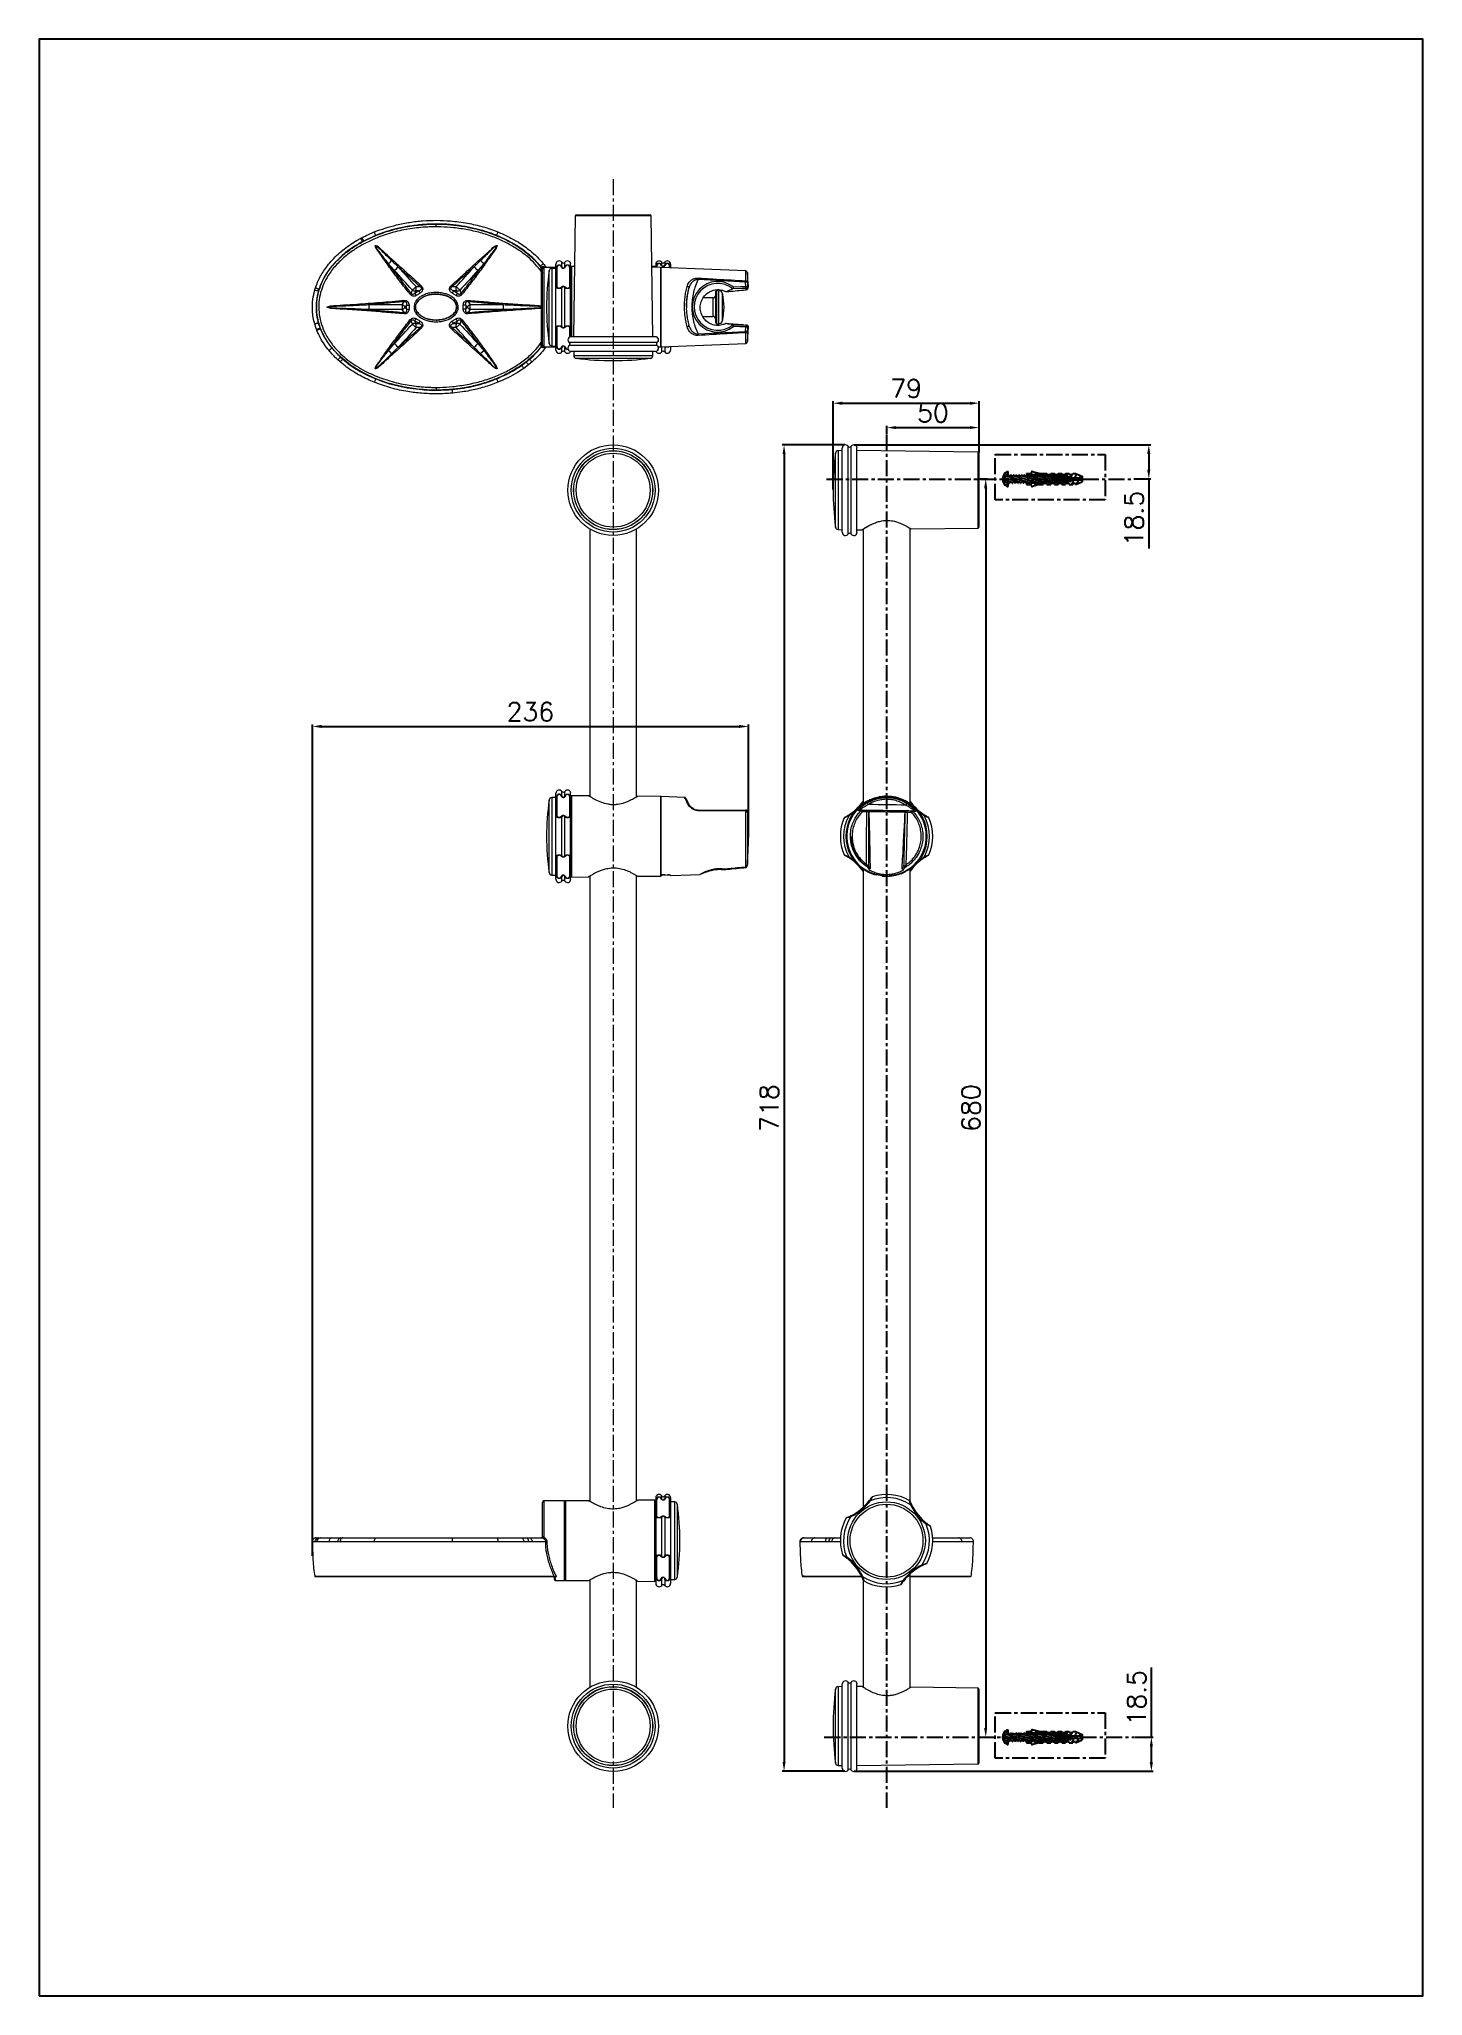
# Model space of a CAD drawing. Extents: x 36 to 784, y -97 to 961.
import ezdxf

# ---------------------------------------------------------------- set-up
doc = ezdxf.new("R2010")
doc.units = 0
doc.header["$LTSCALE"] = 23.1
doc.header["$MEASUREMENT"] = 0
doc.linetypes.add('CENTER', pattern=[0.6, 0.375, -0.075, 0.075, -0.075])
doc.layers.get('0').update_dxf_attribs({"linetype": 'CONTINUOUS'})
doc.layers.get('Defpoints').update_dxf_attribs({"linetype": 'CONTINUOUS'})
doc.styles.get("Standard").update_dxf_attribs({"font": 'txt.shx', "bigfont": 'whgtxt.shx'})
doc.dimstyles.get("Standard").update_dxf_attribs({"dimtxt": 2.5, "dimasz": 0.18, "dimexe": 0.18, "dimexo": 0.0625, "dimgap": 0.09, "dimtad": 0, "dimtih": 1, "dimtoh": 1, "dimdec": 4, "dimzin": 0, "dimdsep": 46, "dimtxsty": 'Standard', "dimcen": 0.09, "dimadec": 0, "dimazin": 0, "dimtp": 0.001, "dimtm": 0.001, "dimtfac": 1, "dimtdec": 4, "dimtofl": 0, "dimtmove": 0, "dimatfit": 0, "dimfxl": 0, "dimtolj": 1, "dimtzin": 0, "dimarcsym": 0})

msp = doc.modelspace()

# ---------------------------------------------------------------- blocks, each defined once
blk = doc.blocks.new('A$C3C036668')
at = {"color": 7, "linetype": 'Continuous'}
for p, q in [((0, 2.25), (0.95, 2.25)), ((0, 1.75), (0.95, 1.75)), ((0.6, 2.6), (0.22, 2.97)), ((0.22, 1.02), (0.6, 1.4)), ((0.95, 2), (0.6, 2.6)), ((0.6, 1.75), (0.6, 2.25)), ((0.6, 1.4), (0.95, 2)), ((0.8, 2.25), (0.8, 1.75)), ((0.95, 2.25), (0.95, 1.75)), ((1.25, 4), (1.5, 4)), ((2.05, 2.75), (1.5, 2.75)), ((2.42, 1.25), (1.5, 1.25)), ((1.87, 0.85), (1.67, 1.25)), ((1.99, 1.25), (1.87, 0.85)), ((2.05, 2.75), (2.25, 3.15)), ((2.23, 3.13), (2.25, 3.15)), ((2.25, 3.15), (2.37, 2.75)), ((2.8, 2.75), (2.37, 2.75)), ((2.62, 0.85), (2.42, 1.25)), ((2.74, 1.25), (2.62, 0.85)), ((3.17, 1.25), (2.74, 1.25)), ((2.8, 2.75), (3, 3.15)), ((2.98, 3.13), (3, 3.15)), ((3, 3.15), (3.12, 2.75)), ((3.55, 2.75), (3.12, 2.75)), ((3.37, 0.85), (3.17, 1.25)), ((3.49, 1.25), (3.37, 0.85)), ((3.92, 1.25), (3.49, 1.25)), ((3.55, 2.75), (3.75, 3.15)), ((3.73, 3.13), (3.75, 3.15)), ((3.75, 3.15), (3.87, 2.75)), ((4.3, 2.75), (3.87, 2.75)), ((4.12, 0.85), (3.92, 1.25)), ((4.24, 1.25), (4.12, 0.85)), ((4.67, 1.25), (4.24, 1.25)), ((4.3, 2.75), (4.5, 3.15)), ((4.48, 3.13), (4.5, 3.15)), ((4.5, 3.15), (4.62, 2.75)), ((5.05, 2.75), (4.62, 2.75)), ((4.87, 0.85), (4.67, 1.25)), ((4.99, 1.25), (4.87, 0.85)), ((5.42, 1.25), (4.99, 1.25)), ((5.05, 2.75), (5.25, 3.15)), ((5.23, 3.13), (5.25, 3.15)), ((5.25, 3.15), (5.37, 2.75)), ((5.8, 2.75), (5.37, 2.75)), ((5.62, 0.85), (5.42, 1.25)), ((5.74, 1.25), (5.62, 0.85)), ((6.17, 1.25), (5.74, 1.25)), ((5.8, 2.75), (6, 3.15)), ((5.98, 3.13), (6, 3.15)), ((6, 3.15), (6.12, 2.75)), ((6.55, 2.75), (6.12, 2.75)), ((6.37, 0.85), (6.17, 1.25)), ((6.49, 1.25), (6.37, 0.85)), ((6.92, 1.25), (6.49, 1.25)), ((6.5, 3.5), (6.5, 2.75)), ((6.5, 3.5), (7.75, 3.5)), ((10.5, 3.12), (6.5, 3.12)), ((6.5, 1.18), (6.5, 0.5)), ((10.5, 0.87), (6.5, 0.87)), ((6.5, 0.5), (7.75, 0.5)), ((6.55, 2.75), (6.75, 3.15)), ((6.75, 3.15), (6.87, 2.75)), ((7.3, 2.75), (6.87, 2.75)), ((7.12, 0.85), (6.92, 1.25)), ((7.24, 1.25), (7.12, 0.85)), ((7.67, 1.25), (7.24, 1.25)), ((7.3, 2.75), (7.5, 3.15)), ((7.5, 3.15), (7.62, 2.75)), ((8.05, 2.75), (7.62, 2.75)), ((7.87, 0.85), (7.67, 1.25)), ((7.75, 3.75), (7.75, 3.5)), ((7.75, 0.25), (7.75, 0.5)), ((7.99, 1.25), (7.87, 0.85)), ((8.42, 1.25), (7.99, 1.25)), ((8.05, 2.75), (8.25, 3.15)), ((9.9, 3.5), (8.06, 3.99)), ((9.9, 0.5), (8.06, 0.01)), ((8.25, 3.15), (8.37, 2.75)), ((8.8, 2.75), (8.37, 2.75)), ((8.62, 0.85), (8.42, 1.25)), ((8.74, 1.25), (8.62, 0.85)), ((9.17, 1.25), (8.74, 1.25)), ((8.8, 2.75), (9, 3.15)), ((9, 3.15), (9.12, 2.75)), ((9.55, 2.75), (9.12, 2.75)), ((9.37, 0.85), (9.17, 1.25)), ((9.49, 1.25), (9.37, 0.85)), ((9.92, 1.25), (9.49, 1.25)), ((9.55, 2.75), (9.75, 3.15)), ((9.75, 3.15), (9.87, 2.75)), ((10.3, 2.75), (9.87, 2.75)), ((9.9, 3.5), (12, 3.5)), ((9.9, 0.5), (11, 0.5)), ((10.12, 0.85), (9.92, 1.25)), ((10.24, 1.25), (10.12, 0.85)), ((10.67, 1.25), (10.24, 1.25)), ((10.3, 2.75), (10.5, 3.15)), ((10.5, 3.15), (10.62, 2.75)), ((13.81, 2.25), (10.5, 3.12)), ((13.81, 1.75), (10.5, 0.87)), ((10.5, 1.25), (10.5, 0.87)), ((11.05, 2.75), (10.62, 2.75)), ((10.87, 0.85), (10.67, 1.25)), ((10.99, 1.25), (10.87, 0.85)), ((11.42, 1.25), (10.99, 1.25)), ((11, 0.75), (11, 0.5)), ((12, 0.75), (11, 0.75)), ((11.05, 2.75), (11.25, 3.15)), ((11.25, 3.15), (11.37, 2.75)), ((11.8, 2.75), (11.37, 2.75)), ((11.62, 0.85), (11.42, 1.25)), ((11.74, 1.25), (11.62, 0.85)), ((12.17, 1.25), (11.74, 1.25)), ((11.8, 2.75), (12, 3.15)), ((12, 3.5), (12, 3.25)), ((12, 3.25), (13, 3.25)), ((12, 3.15), (12.12, 2.75)), ((12, 0.5), (12, 0.75)), ((12, 0.5), (13, 0.5)), ((12.55, 2.75), (12.12, 2.75)), ((12.37, 0.85), (12.17, 1.25)), ((12.49, 1.25), (12.37, 0.85)), ((12.92, 1.25), (12.49, 1.25)), ((12.55, 2.75), (12.75, 3.15)), ((12.75, 3.15), (12.87, 2.75)), ((13.3, 2.75), (12.87, 2.75)), ((13.12, 0.85), (12.92, 1.25)), ((13, 3.25), (13, 3.5)), ((13, 3.5), (14, 3.5)), ((13, 0.75), (13, 0.5)), ((14, 0.75), (13, 0.75)), ((13.24, 1.25), (13.12, 0.85)), ((13.67, 1.25), (13.24, 1.25)), ((13.3, 2.75), (13.5, 3.15)), ((13.5, 3.15), (13.62, 2.75)), ((14.05, 2.75), (13.62, 2.75)), ((13.87, 0.85), (13.67, 1.25)), ((21.25, 2.25), (13.81, 2.25)), ((13.81, 1.75), (21.25, 1.75)), ((13.99, 1.25), (13.87, 0.85)), ((14.42, 1.25), (13.99, 1.25)), ((14, 3.5), (14, 3.25)), ((14, 3.25), (15, 3.25)), ((14, 0.5), (14, 0.75)), ((14, 0.5), (15, 0.5)), ((14.05, 2.75), (14.25, 3.15)), ((14.25, 3.15), (14.37, 2.75)), ((14.8, 2.75), (14.37, 2.75)), ((14.62, 0.85), (14.42, 1.25)), ((14.74, 1.25), (14.62, 0.85)), ((15.17, 1.25), (14.74, 1.25)), ((14.8, 2.75), (15, 3.15)), ((15, 3.25), (15, 3.5)), ((15, 3.5), (16, 3.5)), ((15, 3.15), (15.12, 2.75)), ((15, 0.75), (15, 0.5)), ((16, 0.75), (15, 0.75)), ((15.55, 2.75), (15.12, 2.75)), ((15.37, 0.85), (15.17, 1.25)), ((15.49, 1.25), (15.37, 0.85)), ((15.92, 1.25), (15.49, 1.25)), ((15.55, 2.75), (15.75, 3.15)), ((15.75, 3.15), (15.87, 2.75)), ((16.3, 2.75), (15.87, 2.75)), ((16.12, 0.85), (15.92, 1.25)), ((16, 3.5), (16, 3.25)), ((16, 3.25), (17, 3.25)), ((16, 0.5), (16, 0.75)), ((16, 0.5), (17, 0.5)), ((16.24, 1.25), (16.12, 0.85)), ((16.5, 1.25), (16.24, 1.25)), ((16.3, 2.75), (16.5, 3.15)), ((16.5, 3.15), (16.62, 2.75)), ((16.62, 2.75), (16.5, 2.75)), ((16.67, 1.25), (16.99, 1.25)), ((16.87, 0.85), (16.67, 1.25)), ((16.99, 1.25), (16.87, 0.85)), ((17, 3.25), (17, 3.5)), ((17, 3.5), (18, 3.5)), ((17, 0.75), (17, 0.5)), ((18, 0.75), (17, 0.75)), ((17.04, 2.73), (17.05, 2.73)), ((17.05, 2.73), (17.25, 3.13)), ((17.37, 2.73), (17.05, 2.73)), ((17.25, 3.13), (17.37, 2.73)), ((17.62, 0.95), (17.42, 1.34)), ((17.43, 1.35), (17.74, 1.35)), ((17.74, 1.35), (17.62, 0.95)), ((18.12, 2.53), (17.91, 2.53)), ((18, 3.5), (18, 3.25)), ((18, 3.25), (19, 3.25)), ((18, 0.5), (18, 0.75)), ((18, 0.5), (19, 0.5)), ((18.37, 1.26), (18.21, 1.58)), ((18.49, 1.66), (18.37, 1.26)), ((18.39, 1.66), (18.49, 1.66)), ((18.62, 2.22), (18.64, 2.25)), ((18.82, 2.25), (18.87, 2.08)), ((19, 3.25), (19, 3.5)), ((19, 3.5), (19.75, 3.5)), ((19, 0.75), (19, 0.5)), ((19.75, 0.75), (19, 0.75)), ((19.75, 3.5), (21.5, 2.75)), ((19.75, 0.5), (21.5, 1.25)), ((19.75, 0.5), (19.75, 0.75)), ((21.25, 1.75), (21.25, 2.25)), ((21.5, 2.75), (21.5, 1.25)), ((1.25, 0), (1.5, 0))]:
    blk.add_line(p, q, dxfattribs=at)
at = {"color": 2, "linetype": 'Continuous'}
for p, q in [((6.49, 1.25), (0.29, 2.91)), ((1.5, 0.8), (0.32, 1.12)), ((1.5, 3.18), (0.53, 3.44)), ((1.5, 0.2), (0.65, 0.43)), ((2.04, 1.25), (0.72, 1.6)), ((4.26, 1.25), (0.95, 2.14)), ((1.5, 3.78), (1.06, 3.9)), ((2.31, 2.97), (2.17, 3)), ((2.69, 1.07), (2.48, 1.13)), ((8.74, 1.24), (2.83, 2.82)), ((3.39, 0.89), (3.35, 0.9)), ((4.56, 2.96), (4.41, 3)), ((4.94, 1.07), (4.74, 1.12)), ((10.99, 1.24), (5.08, 2.82)), ((5.63, 0.88), (5.6, 0.89)), ((6.81, 2.95), (6.67, 2.99)), ((7.19, 1.06), (6.99, 1.11)), ((13.24, 1.23), (7.33, 2.81)), ((7.72, 3.5), (7.54, 3.12)), ((7.73, 0.87), (7.55, 0.5)), ((7.95, 3.99), (7.75, 3.57)), ((7.88, 0.88), (7.86, 0.88)), ((8.96, 0.87), (8.63, 0.16)), ((9.06, 3.73), (8.78, 3.12)), ((9.06, 2.94), (8.92, 2.98)), ((9.44, 1.06), (9.24, 1.11)), ((15.49, 1.22), (9.58, 2.81)), ((10.19, 3.5), (10.01, 3.12)), ((10.2, 0.87), (10.02, 0.5)), ((10.13, 0.87), (10.11, 0.87)), ((11.31, 2.94), (11.16, 2.98)), ((11.42, 3.5), (11.17, 2.95)), ((11.56, 1.16), (11.37, 0.75)), ((11.68, 1.05), (11.5, 1.1)), ((17.32, 1.33), (11.82, 2.8)), ((12.54, 3.25), (12.26, 2.66)), ((12.38, 0.86), (12.37, 0.87)), ((12.97, 1.53), (12.49, 0.5)), ((12.75, 3.15), (12.75, 3.15)), ((13.89, 3.5), (13.36, 2.37)), ((13.57, 2.93), (13.41, 2.97)), ((13.93, 1.04), (13.75, 1.09)), ((14.31, 1.75), (13.84, 0.75)), ((18.48, 1.61), (14.07, 2.79)), ((15.13, 3.5), (14.54, 2.25)), ((14.63, 0.86), (14.62, 0.86)), ((15, 0.58), (14.96, 0.5)), ((15, 3.14), (15, 3.14)), ((15.54, 1.75), (15.08, 0.75)), ((15.82, 2.92), (15.66, 2.97)), ((16.24, 3.25), (15.78, 2.25)), ((16.18, 1.04), (16.01, 1.08)), ((16.78, 1.75), (16.2, 0.5)), ((18.86, 2.11), (16.32, 2.79)), ((17.59, 3.5), (17.01, 2.25)), ((17.71, 1.22), (17.45, 1.29)), ((18.01, 1.75), (17.55, 0.75)), ((18.71, 3.25), (18.25, 2.25)), ((19.25, 1.75), (18.67, 0.5)), ((20.01, 3.39), (19.48, 2.25)), ((20.48, 1.75), (19.94, 0.58)), ((21.04, 2.95), (20.72, 2.25)), ((21.5, 1.28), (21.48, 1.24))]:
    blk.add_line(p, q, dxfattribs=at)
for p, q in [((1.5, 2.75), (1.5, 4)), ((1.5, 0), (1.5, 1.25))]:
    blk.add_line(p, q)
blk.add_arc((2.22, 2), 2.22, 115.9892, 244.0108)
at = {"color": 7, "linetype": 'Continuous'}
for centre, radius, start, end in [((8, 3.75), 0.25, 75, 180), ((8, 0.25), 0.25, 180, 285), ((16.5, -1.79), 4.54, 73.2079, 90), ((16.5, 5.79), 4.54, 270, 281.7225), ((16.5, 5.79), 4.54, 281.8724, 292.1323), ((16.5, -1.79), 4.54, 62.1303, 71.9195), ((16.5, 5.79), 4.54, 294.6026, 303.3985), ((16.5, -1.79), 4.54, 56.6015, 58.5971)]:
    blk.add_arc(centre, radius, start, end, dxfattribs=at)
for points in [[(1.87, 0.85), (1.9, 0.88), (1.92, 0.91)], [(1.91, 0.91), (1.96, 1.06), (2.02, 1.22), (2.02, 1.24)], [(2.02, 1.24), (2.02, 1.25)], [(2.23, 3.13), (2.15, 2.98), (2.07, 2.83), (2.03, 2.76)], [(2.62, 0.85), (2.65, 0.88), (2.67, 0.91)], [(2.66, 0.91), (2.71, 1.06), (2.77, 1.22), (2.77, 1.24)], [(2.77, 1.24), (2.77, 1.25)], [(2.98, 3.13), (2.9, 2.98), (2.82, 2.83), (2.78, 2.76)], [(3.37, 0.85), (3.4, 0.88), (3.42, 0.91)], [(3.41, 0.91), (3.46, 1.06), (3.52, 1.22), (3.52, 1.24)], [(3.52, 1.24), (3.52, 1.25)], [(3.73, 3.13), (3.65, 2.98), (3.57, 2.83), (3.53, 2.76)], [(4.12, 0.85), (4.15, 0.88), (4.17, 0.91)], [(4.16, 0.91), (4.21, 1.06), (4.27, 1.22), (4.27, 1.24)], [(4.27, 1.24), (4.27, 1.25)], [(4.48, 3.13), (4.4, 2.98), (4.32, 2.83), (4.28, 2.76)], [(4.87, 0.85), (4.9, 0.88), (4.92, 0.91)], [(4.91, 0.91), (4.96, 1.06), (5.02, 1.22), (5.02, 1.24)], [(5.02, 1.24), (5.02, 1.25)], [(5.23, 3.13), (5.15, 2.98), (5.07, 2.83), (5.03, 2.76)], [(5.62, 0.85), (5.65, 0.88), (5.67, 0.91)], [(5.66, 0.91), (5.71, 1.06), (5.77, 1.22), (5.77, 1.24)], [(5.77, 1.24), (5.77, 1.25)], [(5.98, 3.13), (5.9, 2.98), (5.82, 2.83), (5.78, 2.76)], [(6.37, 0.85), (6.4, 0.88), (6.42, 0.91)], [(6.41, 0.91), (6.46, 1.06), (6.52, 1.22), (6.52, 1.24)], [(6.52, 1.24), (6.52, 1.25)], [(6.73, 3.13), (6.65, 2.98), (6.57, 2.83), (6.53, 2.76)], [(7.12, 0.85), (7.15, 0.87)], [(7.16, 0.91), (7.21, 1.06), (7.27, 1.22), (7.27, 1.24)], [(7.27, 1.24), (7.27, 1.25)], [(7.48, 3.13), (7.4, 2.98), (7.32, 2.83), (7.28, 2.76)], [(7.87, 0.85), (7.9, 0.87)], [(7.91, 0.91), (7.96, 1.06), (8.02, 1.22), (8.02, 1.24)], [(8.02, 1.24), (8.02, 1.25)], [(8.23, 3.13), (8.15, 2.98), (8.07, 2.83), (8.03, 2.76)], [(8.62, 0.85), (8.65, 0.87)], [(8.66, 0.91), (8.71, 1.06), (8.77, 1.22), (8.77, 1.24)], [(8.77, 1.24), (8.77, 1.25)], [(8.98, 3.13), (8.9, 2.98), (8.82, 2.83), (8.78, 2.76)], [(9.37, 0.85), (9.4, 0.87)], [(9.41, 0.91), (9.46, 1.06), (9.52, 1.22), (9.52, 1.24)], [(9.52, 1.24), (9.52, 1.25)], [(9.73, 3.13), (9.65, 2.98), (9.57, 2.83), (9.53, 2.76)], [(10.12, 0.85), (10.15, 0.87)], [(10.16, 0.91), (10.21, 1.06), (10.27, 1.22), (10.27, 1.24)], [(10.27, 1.24), (10.27, 1.25)], [(10.48, 3.13), (10.4, 2.98), (10.32, 2.83), (10.28, 2.76)], [(10.87, 0.85), (10.9, 0.88), (10.92, 0.91)], [(11.02, 1.24), (11.02, 1.25)], [(11.14, 2.96), (11.07, 2.83), (11.03, 2.76)], [(11.62, 0.85), (11.65, 0.88), (11.67, 0.91)], [(12.37, 0.85), (12.4, 0.88), (12.42, 0.91)], [(13.12, 0.85), (13.15, 0.88), (13.17, 0.91)], [(13.87, 0.85), (13.9, 0.88), (13.92, 0.91)], [(14.62, 0.85), (14.65, 0.88), (14.67, 0.91)], [(15.37, 0.85), (15.4, 0.88), (15.42, 0.91)], [(16.12, 0.85), (16.15, 0.88), (16.17, 0.91)], [(16.87, 0.85), (16.9, 0.88), (16.91, 0.91)], [(17.62, 0.95), (17.65, 0.98), (17.67, 1.02)], [(17.74, 1.35), (17.77, 1.37), (17.8, 1.43), (17.8, 1.44)], [(18.37, 1.26), (18.4, 1.29), (18.42, 1.35), (18.43, 1.36)]]:
    blk.add_spline(points, degree=3, dxfattribs=at)
blk = doc.blocks.new('*D74')
at = {"color": 2, "lineweight": -2, "transparency": 16777216}
for p, q in [((471.7, 741.9), (437.8, 741.9)), ((438.8, 736.9), (438.8, 29.3)), ((471.7, 24.3), (437.8, 24.3))]:
    blk.add_line(p, q, dxfattribs=at)
at = {"color": 2, "transparency": 16777216}
for points in [[(438, 736.9), (439.6, 736.9), (438.8, 741.9)], [(438, 29.3), (439.6, 29.3), (438.8, 24.3)]]:
    blk.add_solid(points, dxfattribs=at)
at = {"layer": 'Defpoints', "color": 0, "transparency": 16777216}
for p in [(472, 741.9), (438.8, 24.3), (472, 24.3)]:
    blk.add_point(p, dxfattribs=at)
at = {"color": 2, "transparency": 16777216, "insert": (430.8, 383.1), "char_height": 10, "attachment_point": 5, "rotation": 90}
blk.add_mtext('\\A1;718', dxfattribs=at)
blk = doc.blocks.new('*D76')
at = {"color": 2, "lineweight": -2, "transparency": 16777216}
for p, q in [((183.7, 140.9), (183.7, 590.5)), ((188.7, 589.5), (414.5, 589.5)), ((419.5, 529.4), (419.5, 590.5))]:
    blk.add_line(p, q, dxfattribs=at)
at = {"color": 2, "transparency": 16777216}
for points in [[(188.7, 590.4), (188.7, 588.7), (183.7, 589.5)], [(414.5, 590.4), (414.5, 588.7), (419.5, 589.5)]]:
    blk.add_solid(points, dxfattribs=at)
at = {"layer": 'Defpoints', "color": 0, "transparency": 16777216}
for p in [(419.5, 589.5), (419.5, 529.1), (183.7, 140.6)]:
    blk.add_point(p, dxfattribs=at)
at = {"color": 2, "transparency": 16777216, "insert": (301.6, 597.5), "char_height": 10, "attachment_point": 5}
blk.add_mtext('\\A1;236', dxfattribs=at)
blk = doc.blocks.new('*D77')
at = {"color": 2, "lineweight": -2, "transparency": 16777216}
for p, q in [((544.6, 723.4), (548.9, 723.4)), ((547.9, 718.4), (547.9, 47.8)), ((544.6, 42.8), (548.9, 42.8))]:
    blk.add_line(p, q, dxfattribs=at)
at = {"color": 2, "transparency": 16777216}
for points in [[(547, 718.4), (548.7, 718.4), (547.9, 723.4)], [(547, 47.8), (548.7, 47.8), (547.9, 42.8)]]:
    blk.add_solid(points, dxfattribs=at)
at = {"layer": 'Defpoints', "color": 0, "transparency": 16777216}
for p in [(544.3, 723.4), (544.3, 42.8), (547.9, 42.8)]:
    blk.add_point(p, dxfattribs=at)
at = {"color": 2, "transparency": 16777216, "insert": (539.9, 383.1), "char_height": 10, "attachment_point": 5, "rotation": 90}
blk.add_mtext('\\A1;680', dxfattribs=at)
blk = doc.blocks.new('A$C59C15329')
at = {"color": 8, "linetype": 'Continuous', "lineweight": 15}
for p, q in [((19.2, 673.1), (19.2, 713.1)), ((20.7, 714.4), (20.7, 671.8)), ((26.1, 669.3), (26.1, 716.9)), ((27.8, 669.3), (27.8, 716.9)), ((96.5, 672.6), (96.5, 713.6)), ((34.2, 523.9), (34.1, 523.7)), ((59.8, 523.7), (59.6, 523.9)), ((34.1, 488), (34.2, 487.8)), ((59.6, 487.8), (59.8, 488)), ((19.2, 4.5), (19.2, 44.5)), ((20.7, 45.8), (20.7, 3.2)), ((26.1, 0.7), (26.1, 48.3)), ((27.8, 0.7), (27.8, 48.3)), ((96.5, 4), (96.5, 45))]:
    blk.add_line(p, q, dxfattribs=at)
at = {"color": 7, "linetype": 'Continuous', "lineweight": 15}
for p, q in [((22.9, 714.5), (20.7, 714.4)), ((22.9, 670.3), (22.9, 715.8)), ((30.9, 670.3), (30.9, 715.8)), ((96.5, 713.6), (30.9, 714.5)), ((96.9, 713.1), (96.9, 673.1)), ((20.7, 671.8), (22.9, 671.7)), ((30.9, 671.7), (33.7, 671.7)), ((34.2, 672), (34.2, 523.2)), ((59.6, 523.2), (59.6, 672.4)), ((60.2, 672.1), (96.5, 672.6)), ((32.4, 520.1), (33.9, 520)), ((37.4, 519.1), (37.4, 519)), ((37.4, 519), (37.4, 517.4)), ((56.8, 517.1), (56.9, 518.7)), ((56.9, 518.7), (56.9, 518.8)), ((60.5, 519.6), (61.9, 519.6)), ((25, 516.6), (24.8, 516.4)), ((37.4, 517.4), (37.5, 514.6)), ((37.5, 514.6), (37.7, 503.5)), ((56.1, 503.2), (56.7, 514.3)), ((56.7, 514.3), (56.8, 517.1)), ((37.7, 503.5), (37.7, 501.8)), ((37.7, 501.8), (37.8, 499.7)), ((37.8, 499.7), (37.8, 498)), ((37.8, 498), (37.9, 496.7)), ((55.8, 497.7), (55.9, 499.4)), ((55.8, 496.5), (55.8, 497.7)), ((55.9, 499.4), (56, 501.5)), ((56, 501.5), (56.1, 503.2)), ((34.2, 488.5), (34.2, 142.9)), ((36.4, 489.3), (36.4, 489.3)), ((37.1, 489.8), (37.1, 489.8)), ((37.9, 496.7), (37.9, 493.9)), ((37.9, 493.9), (38.1, 488.7)), ((55.3, 488.5), (55.6, 493.6)), ((55.6, 493.6), (55.8, 496.5)), ((56.3, 489.5), (56.3, 489.5)), ((57, 489), (57, 489)), ((59.6, 146), (59.6, 488.5)), ((59.8, 145.5), (59.7, 145.8)), ((2, 126.3), (2.4, 126.3)), ((15.7, 124.2), (13.8, 124.2)), ((15.4, 126.3), (17.3, 126.3)), ((17.3, 124.2), (15.7, 124.2)), ((17.3, 126.3), (18.8, 126.3)), ((18.8, 126.3), (22.1, 126.3)), ((91.9, 126.3), (91.9, 126.3)), ((59.6, 45.2), (59.6, 106.7)), ((2, 105.3), (2, 105.3)), ((34.2, 103.7), (34.2, 45.5)), ((91.9, 105.3), (91.9, 105.3)), ((22.9, 45.9), (20.7, 45.8)), ((22.9, 1.7), (22.9, 47.2)), ((30.9, 1.7), (30.9, 47.2)), ((33.7, 45.9), (30.9, 45.9)), ((96.5, 45), (60.2, 45.5)), ((96.9, 44.5), (96.9, 4.5)), ((20.7, 3.2), (22.9, 3.1)), ((30.9, 3.1), (96.5, 4))]:
    blk.add_line(p, q, dxfattribs=at)
at = {"color": 8, "linetype": 'Continuous', "lineweight": 15, "flags": 128}
for points in [[(29.1, 518.7), (27.9, 517.8), (26.4, 516.8)], [(56.9, 518.8), (55.9, 518.8), (54.2, 518.8), (52.3, 518.9), (50.3, 518.9), (48.2, 518.9), (46.1, 519), (44, 519), (41.9, 519), (40.1, 519), (38.4, 519.1), (37.3, 519.1)], [(67.4, 516.8), (66, 517.8), (64.8, 518.7)], [(26.4, 494.9), (27.9, 493.9), (29.1, 493)], [(64.8, 493), (66, 493.9), (67.4, 494.9)], [(44.2, 484.7), (46.9, 484.5), (49.1, 484.6)]]:
    blk.add_lwpolyline(points, dxfattribs=at)
at = {"color": 7, "linetype": 'Continuous', "lineweight": 15, "flags": 128}
for points in [[(33.1, 519.7), (33.1, 519.7), (33.2, 519.7), (33.2, 519.6), (33.3, 519.5), (33.4, 519.4), (33.5, 519.3), (33.7, 519.2), (33.8, 519.1)], [(36.3, 520), (36.3, 520), (36.4, 520)], [(36.5, 520), (37.3, 520), (39, 520), (40.8, 519.9), (42.8, 519.9), (45, 519.9), (47.2, 519.8), (49.3, 519.8), (51.5, 519.8), (53.5, 519.7), (55.4, 519.7), (57, 519.7), (57.8, 519.7)], [(57.3, 522.7), (54.8, 522.7), (52.3, 522.8), (49.8, 522.8), (47.2, 522.8), (44.6, 522.9), (42.1, 522.9), (39.6, 523), (37.1, 523)], [(37.4, 519), (37.4, 519), (37.2, 519)], [(57, 518.7), (57, 518.7), (56.9, 518.7)], [(57.9, 519.7), (58, 519.7), (58, 519.7)], [(60.5, 518.7), (60.6, 518.8), (60.7, 518.9), (60.9, 519), (61, 519.1), (61, 519.2), (61.1, 519.3), (61.1, 519.3), (61.2, 519.3)], [(26.4, 516.8), (26.4, 516.9), (26.3, 517), (26.3, 517), (26.3, 517.1), (26.2, 517.2), (26.2, 517.2), (26.2, 517.2), (26.2, 517.2)], [(67.4, 516.8), (67.5, 516.9), (67.5, 517), (67.6, 517), (67.6, 517.1), (67.7, 517.2), (67.7, 517.2), (67.7, 517.2), (67.7, 517.2)], [(26.4, 494.9), (26.4, 494.8), (26.3, 494.7), (26.3, 494.6), (26.3, 494.6), (26.2, 494.5), (26.2, 494.5), (26.2, 494.5), (26.2, 494.4)], [(67.4, 494.9), (67.5, 494.8), (67.5, 494.7), (67.6, 494.6), (67.6, 494.6), (67.7, 494.5), (67.7, 494.5), (67.7, 494.5), (67.7, 494.4)], [(51.9, 485), (51.9, 485), (52, 484.9)], [(27.4, 138.2), (27.4, 138.2), (27.4, 138.2), (27.5, 138.2), (27.5, 138.1), (27.5, 138), (27.6, 138), (27.6, 137.9), (27.7, 137.8)], [(37.7, 146.6), (37.7, 146.6), (37.7, 146.6), (37.8, 146.6), (37.8, 146.5), (37.9, 146.5), (37.9, 146.4), (38, 146.4), (38.1, 146.3)], [(60.4, 144.3), (60.4, 144.3), (60.3, 144.3), (60.3, 144.3), (60.2, 144.3), (60.2, 144.2), (60.1, 144.2), (60, 144.1), (59.9, 144.1)], [(68.8, 134.1), (68.7, 134), (68.7, 134), (68.7, 134), (68.7, 133.9), (68.6, 133.9), (68.6, 133.8), (68.5, 133.7), (68.4, 133.7)], [(25.1, 115.6), (25.1, 115.6), (25.2, 115.6), (25.2, 115.6), (25.2, 115.7), (25.3, 115.7), (25.3, 115.8), (25.4, 115.9), (25.5, 115.9)], [(66.5, 111.4), (66.5, 111.4), (66.4, 111.4), (66.4, 111.5), (66.4, 111.5), (66.4, 111.6), (66.3, 111.7), (66.3, 111.7), (66.2, 111.8)], [(33.5, 105.3), (33.5, 105.3), (33.6, 105.3), (33.6, 105.3), (33.7, 105.4), (33.7, 105.4), (33.8, 105.4), (33.9, 105.5), (34, 105.5)], [(56.2, 103), (56.2, 103), (56.2, 103), (56.1, 103.1), (56.1, 103.1), (56, 103.1), (56, 103.2), (55.9, 103.2), (55.8, 103.3)]]:
    blk.add_lwpolyline(points, dxfattribs=at)
at = {"color": 7, "linetype": 'Continuous', "lineweight": 15}
for centre, radius in [((46.9, 505.8), 21.5), ((46.9, 124.8), 21), ((46.9, 124.8), 21), ((46.9, 124.8), 19.7)]:
    blk.add_circle(centre, radius, dxfattribs=at)
for centre, radius, start, end in [((172.8, 693.1), 154.8, 172.566, 187.434), ((20.7, 712.9), 1.5, 91, 172.566), ((24.7, 715.8), 1.75, 35.1922, 180), ((26.9, 717.4), 1, 215.1922, 324.8078), ((29.2, 715.8), 1.75, 0, 144.8078), ((96.4, 713.1), 0.5, 0, 89.2043), ((20.7, 673.3), 1.5, 187.434, 269), ((24.7, 670.3), 1.75, 180, 324.8078), ((26.9, 668.8), 1, 35.1922, 144.8078), ((29.2, 670.3), 1.75, 215.1922, 0), ((96.4, 673.1), 0.5, 270.7957, 0), ((46.9, 505.8), 22, 125.719, 234.7317), ((46.9, 505.8), 21.5, 283.5115, 254.8232), ((10.2, 542.6), 30, 302.242, 323.3521), ((32.4, 519.1), 0.998, 89.1743, 137.9008), ((33.8, 519), 0.998, 89.1768, 134.9319), ((38.1, 519.3), 4.32, 169.5866, 182.188), ((41, 519.2), 4.85, 170.663, 181.8436), ((36.4, 514.2), 4.89, 80.5316, 92.852), ((35.6, 522.4), 1.58, 20.4075, 63.8147), ((36.2, 519), 1, 359.8459, 89.1599), ((58, 518.7), 1, 89.1751, 178.4883), ((57.7, 513.9), 4.88, 85.4808, 97.804), ((58.8, 522.1), 1.58, 114.5196, 157.9276), ((53.2, 519), 4.85, 356.4912, 7.6716), ((83.7, 542.6), 30, 216.6479, 237.758), ((46.9, 505.8), 22, 0, 54.281), ((56.2, 519), 4.32, 356.1467, 8.7481), ((60.4, 518.6), 0.997, 43.4009, 89.1591), ((61.9, 518.6), 0.998, 40.4342, 89.1572), ((46.9, 505.8), 25, 156.2877, 203.7268), ((46.9, 505.8), 23.2, 151.8398, 208.1602), ((24.5, 515.7), 0.5, 118.0089, 155.9245), ((46.9, 505.8), 23.2, 331.8398, 28.1602), ((69.4, 515.7), 0.5, 24.9868, 61.9604), ((46.9, 505.8), 25, 336.2927, 23.724), ((46.9, 505.8), 19.3, 180, 242.6926), ((46.9, 505.8), 22, 305.719, 0), ((24.5, 496), 0.5, 204.9905, 241.9566), ((10.2, 469.1), 30, 36.6479, 57.758), ((36.6, 489.8), 0.503, 238.8482, 358.3152), ((36.6, 489.8), 0.502, 237.9929, 359.1709), ((56.8, 489.5), 0.503, 180.0187, 299.4868), ((56.8, 489.5), 0.502, 179.1626, 300.3414), ((83.7, 469.1), 30, 122.242, 143.3521), ((69.4, 496), 0.5, 298.0089, 335.9245), ((46.9, 505.8), 21.3, 263.9245, 274.4102), ((39.4, 148.1), 0.5, 109.2199, 146.1961), ((46.9, 124.8), 25, 60.5161, 107.9663), ((46.9, 124.8), 23.3, 146.0744, 202.3948), ((14.1, 165.1), 30, 296.4765, 321.9926), ((14.1, 165.1), 30.5, 296.4765, 321.9926), ((46.9, 124.8), 23.3, 56.0744, 112.3948), ((59, 146.1), 0.5, 22.2434, 60.1581), ((87.2, 157.7), 30.5, 206.4765, 231.9926), ((87.2, 157.7), 30, 206.4765, 231.9926), ((46.9, 124.8), 25, 150.5272, 197.9586), ((25.6, 136.9), 0.5, 112.2412, 150.1586), ((46.9, 124.8), 23.2, 326.0744, 22.3948), ((46.9, 124.8), 25, 330.5222, 17.9614), ((70.3, 132.3), 0.5, 19.2209, 56.1943), ((2, 124.3), 2, 90.6181, 181.7384), ((2.4, 124.3), 2, 90.1303, 181.8271), ((8.2, 124.4), 1.94, 92.3458, 183.712), ((15.6, 124.5), 1.86, 96.474, 186.585), ((17.5, 124.5), 1.84, 97.9068, 187.4206), ((19.1, 124.5), 1.83, 99.2032, 188.1139), ((23.6, 117.3), 0.5, 199.2209, 236.1943), ((85.7, 124.4), 1.94, 356.288, 87.6542), ((91.9, 124.3), 2, 358.3485, 90), ((6.7, 91.9), 30, 26.4765, 51.9926), ((6.7, 91.9), 30.5, 26.4765, 51.9926), ((79.8, 84.5), 30.5, 116.4765, 141.9926), ((79.8, 84.5), 30, 116.4765, 141.9926), ((68.3, 112.8), 0.5, 292.2383, 330.1615), ((1.6, 105.6), 0.3, 190.7342, 268.6052), ((46.9, 124.8), 23.3, 236.0744, 292.3948), ((34.9, 103.5), 0.5, 202.2434, 240.1581), ((46.9, 124.8), 25, 240.5193, 287.961), ((54.5, 101.5), 0.5, 289.2233, 326.1926), ((92.3, 105.6), 0.3, 271.3899, 346.6995), ((172.8, 24.5), 154.8, 172.566, 187.434), ((20.7, 44.3), 1.5, 91, 172.566), ((24.7, 47.2), 1.75, 35.1922, 180), ((26.9, 48.8), 1, 215.1922, 324.8078), ((29.2, 47.2), 1.75, 0, 144.8078), ((96.4, 44.5), 0.5, 0, 89.2043), ((20.7, 4.7), 1.5, 187.434, 269), ((24.7, 1.7), 1.75, 180, 324.8078), ((26.9, 0.2), 1, 35.1922, 144.8078), ((29.2, 1.7), 1.75, 215.1922, 0), ((96.4, 4.5), 0.5, 270.7957, 0)]:
    blk.add_arc(centre, radius, start, end, dxfattribs=at)
at = {"color": 8, "linetype": 'Continuous', "lineweight": 15}
for start, end in [(125.2684, 234.7316), (0, 54.7316), (305.2684, 0)]:
    blk.add_arc((46.9, 505.8), 22, start, end, dxfattribs=at)
at = {"color": 7, "linetype": 'Continuous', "lineweight": 15}
for points, knots in [([(33.7, 671.7), (33.7, 671.7), (33.8, 671.8), (34.6, 672.3), (36.1, 673.2), (37.2, 673.8), (37.5, 674)], [0, 0, 0, 0, 0.147785, 0.506011, 0.880592, 1, 1, 1, 1]), ([(33.7, 671.7), (33.7, 671.7), (33.8, 671.7), (33.8, 671.7), (33.9, 671.8), (33.9, 671.8), (33.9, 671.8), (33.9, 671.8), (33.9, 671.8), (33.9, 671.8), (33.9, 671.8), (33.9, 671.8), (34, 671.9), (34.3, 672), (34.3, 672)], [0, 0, 0, 0, 0.005924, 0.025564, 0.040346, 0.048207, 0.052185, 0.055277, 0.059563, 0.067795, 0.091029, 0.219972, 0.75505, 1, 1, 1, 1]), ([(34.3, 672), (34.4, 672.1), (34.6, 672.2), (35.3, 672.6), (36.1, 673.1), (36.7, 673.4), (36.9, 673.5)], [0, 0, 0, 0, 0.1782534, 0.4970062, 0.8237525, 1, 1, 1, 1]), ([(37.5, 674), (38.2, 674.3), (39.6, 675), (42, 675.9), (44.6, 676.6), (47.9, 676.8), (50.9, 676.4), (53.3, 675.6), (55.1, 674.9), (56.7, 674.1), (58.1, 673.4), (59.2, 672.7), (59.9, 672.3), (60.2, 672.1), (60.2, 672.1), (60.2, 672.1)], [0, 0, 0, 0, 0.101382, 0.1776, 0.256701, 0.36509, 0.473558, 0.54232, 0.613103, 0.683348, 0.755328, 0.830967, 0.909445, 0.975195, 1, 1, 1, 1]), ([(37.5, 673.9), (37.5, 673.9), (38, 674.1), (38.5, 674.4), (39.1, 674.6)], [0, 0, 0, 0, 0.0529187, 1, 1, 1, 1]), ([(36.4, 489.3), (35.6, 489.9), (34, 491), (31.9, 493.2), (30, 495.8), (28.6, 498.7), (27.7, 501.9), (27.2, 505.5), (27.5, 509.1), (28.4, 512.6), (29.7, 515.4), (31.3, 517.8), (32.5, 519.1), (33.1, 519.7)], [0, 0, 0, 0, 0.082389, 0.164778, 0.259053, 0.353328, 0.447603, 0.541878, 0.659474, 0.753748, 0.848023, 0.924012, 1, 1, 1, 1]), ([(33.8, 519.1), (32.7, 517.8), (30.9, 515.7), (29.3, 512.2), (28.4, 508.9), (28.2, 505.5), (28.6, 502.1), (29.4, 499.1), (30.8, 496.2), (32.9, 493.3), (34.9, 491.6), (36.1, 490.6)], [0, 0, 0, 0, 0.156042, 0.253061, 0.35008, 0.471097, 0.568116, 0.665135, 0.762154, 0.859173, 1, 1, 1, 1]), ([(31.6, 519.7), (31.6, 519.7), (31.6, 519.7), (31.8, 520), (32.4, 520.8), (33.6, 521.9), (34.9, 523), (35.8, 523.6), (36.3, 523.9)], [0, 0, 0, 0, 0.034448, 0.18629, 0.383786, 0.6333, 0.816501, 1, 1, 1, 1]), ([(33.1, 519.7), (33.1, 519.7), (32.9, 519.7), (32.4, 519.7), (31.9, 519.7), (31.6, 519.7)], [0, 0, 0, 0, 0.077669, 0.3883456, 1, 1, 1, 1]), ([(37.1, 523), (36.3, 522.6), (34.8, 521.8), (33.4, 520.8), (32.7, 520.3), (32.4, 520.1), (32.4, 520.1), (32.4, 520.1)], [0, 0, 0, 0, 0.373917, 0.625434, 0.821375, 0.967725, 1, 1, 1, 1]), ([(60.4, 522.9), (60.4, 522.9), (60.5, 522.9), (60.2, 523.1), (59.3, 523.7), (57.5, 524.8), (55.4, 525.8), (53.5, 526.5), (51.3, 527.1), (49, 527.4), (46.8, 527.5), (44.1, 527.4), (40.9, 526.7), (38.3, 525.8), (36.6, 524.9), (35.5, 524.3), (34.2, 523.5), (33.6, 523), (33.4, 522.9), (33.5, 523), (33.7, 523.2), (34.1, 523.4), (34.2, 523.6)], [0, 0, 0, 0, 0.005763, 0.047112, 0.121997, 0.206872, 0.258036, 0.309176, 0.361046, 0.412868, 0.457403, 0.50194, 0.583697, 0.670896, 0.701449, 0.749158, 0.796834, 0.875193, 0.892474, 0.933149, 0.973847, 1, 1, 1, 1]), ([(36.2, 519.1), (35.9, 519.1), (35.1, 519.1), (34.3, 519.1), (33.8, 519.1)], [0, 0, 0, 0, 0.354945, 1, 1, 1, 1]), ([(33.9, 520), (34.4, 520), (35.2, 520), (36, 520), (36.3, 520)], [0, 0, 0, 0, 0.645148, 1, 1, 1, 1]), ([(36.1, 490.6), (36.1, 493.4), (36.1, 499), (36.1, 508.4), (36.2, 515.1), (36.2, 519.1)], [0, 0, 0, 0, 0.292687, 0.585683, 1, 1, 1, 1]), ([(36.3, 523.9), (37.4, 524.4), (39.4, 525.5), (42.6, 526.4), (45.8, 526.9), (49, 526.8), (52.3, 526.2), (55.3, 525.1), (57.2, 524.1), (58.1, 523.5)], [0, 0, 0, 0, 0.166596, 0.30052, 0.434402, 0.576131, 0.717882, 0.858909, 1, 1, 1, 1]), ([(36.4, 520), (36.4, 520), (36.5, 520), (36.6, 520), (36.9, 519.9), (37.2, 519.7), (37.3, 519.4), (37.4, 519.2), (37.4, 519.1)], [0, 0, 0, 0, 0.0052032, 0.1198731, 0.3539499, 0.574197, 0.7869545, 1, 1, 1, 1]), ([(57.3, 522.7), (56.4, 523.2), (54.7, 524.2), (51.9, 525.2), (48.9, 525.8), (45.9, 525.9), (43, 525.4), (40, 524.6), (38.1, 523.6), (37.1, 523)], [0, 0, 0, 0, 0.141407, 0.282731, 0.424064, 0.565367, 0.699051, 0.832789, 1, 1, 1, 1]), ([(37.2, 519), (37.2, 515.1), (37.2, 508.3), (37.1, 498.5), (37.1, 492.7), (37.1, 489.8)], [0, 0, 0, 0, 0.401056, 0.700291, 1, 1, 1, 1]), ([(56.3, 489.5), (56.4, 494.4), (56.7, 504.1), (56.9, 513.9), (57, 518.7)], [0, 0, 0, 0, 0.505272, 1, 1, 1, 1]), ([(57.9, 519.7), (57.9, 519.7), (57.8, 519.7), (57.7, 519.7), (57.4, 519.6), (57.1, 519.4), (56.9, 519.1), (56.9, 518.9), (56.9, 518.8)], [0, 0, 0, 0, 0.0052033, 0.1198724, 0.353947, 0.5741922, 0.7869508, 1, 1, 1, 1]), ([(61.2, 519.3), (61.8, 518.6), (63.2, 516.9), (64.8, 514.1), (66, 511), (66.5, 507.7), (66.6, 504.4), (66.1, 501.1), (64.9, 497.7), (63.1, 494.6), (60.8, 491.9), (58.8, 490.1), (57.4, 489.3), (57, 489)], [0, 0, 0, 0, 0.088127, 0.182408, 0.276688, 0.370968, 0.465249, 0.559529, 0.653809, 0.771413, 0.865694, 0.959974, 1, 1, 1, 1]), ([(61.9, 519.6), (61.9, 519.7), (61.7, 519.7), (61, 520.3), (59.8, 521.2), (58.4, 522.1), (57.5, 522.6), (57.3, 522.7)], [0, 0, 0, 0, 0.149108, 0.338591, 0.586598, 0.91081, 1, 1, 1, 1]), ([(57.3, 490.3), (57.5, 490.4), (58.4, 491.1), (60.2, 492.5), (62.4, 495.1), (64.1, 498.1), (65.2, 501.4), (65.7, 504.5), (65.6, 507.6), (65.1, 510.7), (64, 513.7), (62.5, 516.4), (61.1, 518), (60.5, 518.7)], [0, 0, 0, 0, 0.01264, 0.10961, 0.20658, 0.327538, 0.424509, 0.521479, 0.618449, 0.715419, 0.812389, 0.909358, 1, 1, 1, 1]), ([(58.1, 518.7), (58, 513.9), (57.8, 504.4), (57.5, 495), (57.3, 490.3)], [0, 0, 0, 0, 0.511235, 1, 1, 1, 1]), ([(58, 519.7), (58.3, 519.7), (59.1, 519.7), (59.9, 519.7), (60.5, 519.6)], [0, 0, 0, 0, 0.354848, 1, 1, 1, 1]), ([(58.1, 523.5), (58.3, 523.4), (59.3, 522.7), (60.8, 521.5), (62, 520.2), (62.6, 519.4), (62.6, 519.3), (62.7, 519.3)], [0, 0, 0, 0, 0.086721, 0.404945, 0.651781, 0.843727, 1, 1, 1, 1]), ([(60.5, 518.7), (60, 518.7), (59.2, 518.7), (58.4, 518.7), (58.1, 518.7)], [0, 0, 0, 0, 0.645059, 1, 1, 1, 1]), ([(62.7, 519.3), (62.6, 519.3), (62.4, 519.3), (61.9, 519.3), (61.5, 519.3), (61.2, 519.3)], [0, 0, 0, 0, 0.077669, 0.388346, 1, 1, 1, 1]), ([(24.3, 516.1), (24.3, 516.1), (24.3, 516.1), (24.5, 516.2), (24.8, 516.4), (25.3, 516.7), (25.8, 517), (26.2, 517.2)], [0, 0, 0, 0, 0.107172, 0.216798, 0.385503, 0.552362, 1, 1, 1, 1]), ([(67.7, 517.2), (67.8, 517.2), (68.2, 516.9), (68.8, 516.6), (69.3, 516.3), (69.5, 516.2), (69.6, 516.2), (69.6, 516.1)], [0, 0, 0, 0, 0.1810862, 0.5455189, 0.7617077, 0.9064387, 1, 1, 1, 1]), ([(69.6, 516.1), (69.6, 516.1), (69.6, 516.1), (69.5, 516.2), (69.3, 516.3), (69.3, 516.3)], [0, 0, 0, 0, 0.290672, 0.645966, 1, 1, 1, 1]), ([(24.3, 495.5), (24.3, 495.5), (24.3, 495.5), (24.4, 495.5), (24.6, 495.4), (24.6, 495.4)], [0, 0, 0, 0, 0.290673, 0.645967, 1, 1, 1, 1]), ([(26.2, 494.4), (26.1, 494.5), (25.7, 494.8), (25.1, 495.1), (24.6, 495.4), (24.4, 495.5), (24.3, 495.5), (24.3, 495.5)], [0, 0, 0, 0, 0.181089, 0.545519, 0.761708, 0.906439, 1, 1, 1, 1]), ([(34.2, 488.1), (34.1, 488.2), (33.5, 488.7), (33.3, 488.9), (34, 488.4), (35.3, 487.5), (36.8, 486.6), (38.3, 485.9), (39.9, 485.3), (40.9, 485.1), (41.3, 485)], [0, 0, 0, 0, 0.075925, 0.254167, 0.432529, 0.617174, 0.705093, 0.822683, 0.940225, 1, 1, 1, 1]), ([(36.4, 489.3), (36.4, 489.4), (36.4, 489.4), (36.3, 489.5), (36.2, 489.8), (36.2, 490.2), (36.1, 490.4), (36.1, 490.5), (36.1, 490.6), (36.1, 490.6), (36.1, 490.6), (36.1, 490.6), (36.1, 490.6), (36.1, 490.6)], [0, 0, 0, 0, 0.113026, 0.255581, 0.480673, 0.793202, 0.881081, 0.940071, 0.969615, 0.984576, 0.99217, 0.996253, 1, 1, 1, 1]), ([(36.1, 490.6), (36.1, 490.6), (36.1, 490.6), (36.1, 490.6), (36.1, 490.6), (36.1, 490.6), (36.2, 490.6), (36.3, 490.5), (36.5, 490.3), (36.7, 490.1), (37, 489.9), (37.1, 489.8), (37.1, 489.8), (37.1, 489.8)], [0, 0, 0, 0, 0.003759, 0.007796, 0.015361, 0.03027, 0.05981, 0.119227, 0.200489, 0.519255, 0.74401, 0.886669, 1, 1, 1, 1]), ([(37.5, 488.1), (37.4, 488.2), (37.1, 488.5), (36.8, 488.9), (36.5, 489.2), (36.4, 489.3)], [0, 0, 0, 0, 0.250986, 0.625488, 1, 1, 1, 1]), ([(37.5, 488.1), (37.2, 488.2), (36.9, 488.4), (37, 488.2), (37, 488.2)], [0, 0, 0, 0, 0.970244, 1, 1, 1, 1]), ([(37.1, 489.8), (37.3, 489.6), (37.5, 489.3), (37.8, 488.9), (38, 488.8), (38.1, 488.7)], [0, 0, 0, 0, 0.4291143, 0.8582329, 1, 1, 1, 1]), ([(37.3, 488), (37.3, 488), (37.4, 487.8), (38.5, 487.2), (40.6, 486.3), (43.5, 485.4), (46.7, 485.1), (49.8, 485.4), (52.6, 486), (54.5, 486.8), (55.9, 487.5), (56.2, 487.8), (56.3, 487.9)], [0, 0, 0, 0, 0.029755, 0.130698, 0.245526, 0.370204, 0.488304, 0.59606, 0.703894, 0.820908, 0.897573, 1, 1, 1, 1]), ([(38.1, 488.7), (38.1, 488.7), (38.1, 488.6), (38, 488.4), (37.9, 488.3), (37.7, 488.1), (37.6, 488.1), (37.5, 488.1)], [0, 0, 0, 0, 0.0600344, 0.1432787, 0.2861887, 0.5576527, 1, 1, 1, 1]), ([(44.5, 484.4), (44.5, 484.3), (45.3, 484.2), (46.8, 484.2), (49.5, 484.3), (52.7, 484.9), (55.5, 485.9), (57.4, 486.9), (58.7, 487.6), (59.6, 488.2), (60.2, 488.6), (60.4, 488.8), (60.4, 488.7), (60.4, 488.7)], [0, 0, 0, 0, 0.007112, 0.095913, 0.18471, 0.346195, 0.516611, 0.6138, 0.710965, 0.797192, 0.883325, 0.969984, 1, 1, 1, 1]), ([(55.3, 488.5), (55.4, 488.5), (55.6, 488.7), (55.9, 489), (56.1, 489.3), (56.3, 489.5)], [0, 0, 0, 0, 0.141767, 0.570886, 1, 1, 1, 1]), ([(55.9, 487.8), (55.8, 487.8), (55.7, 487.8), (55.5, 488), (55.4, 488.1), (55.3, 488.3), (55.3, 488.4), (55.3, 488.4), (55.3, 488.5)], [0, 0, 0, 0, 0.472838, 0.635478, 0.84507, 0.92083, 0.982051, 1, 1, 1, 1]), ([(57, 489), (56.9, 488.9), (56.6, 488.6), (56.2, 488.2), (56, 487.9), (55.9, 487.8)], [0, 0, 0, 0, 0.3745119, 0.7490145, 1, 1, 1, 1]), ([(56.3, 487.9), (56.3, 487.9), (56.3, 488), (56, 487.9), (55.9, 487.8)], [0, 0, 0, 0, 0.67947, 1, 1, 1, 1]), ([(56.3, 489.5), (56.3, 489.5), (56.3, 489.5), (56.5, 489.6), (56.7, 489.8), (57, 490), (57.2, 490.2), (57.3, 490.2), (57.3, 490.3), (57.3, 490.3), (57.3, 490.3), (57.3, 490.3), (57.3, 490.3), (57.3, 490.3)], [0, 0, 0, 0, 0.113331, 0.255989, 0.480744, 0.799509, 0.880772, 0.940194, 0.969732, 0.984643, 0.992207, 0.996239, 1, 1, 1, 1]), ([(57.3, 490.3), (57.3, 490.3), (57.3, 490.3), (57.3, 490.3), (57.3, 490.3), (57.3, 490.3), (57.3, 490.2), (57.3, 490.1), (57.3, 489.8), (57.2, 489.5), (57.1, 489.2), (57.1, 489.1), (57, 489.1), (57, 489)], [0, 0, 0, 0, 0.00374, 0.007826, 0.015423, 0.030382, 0.059928, 0.118912, 0.20679, 0.519322, 0.744418, 0.886973, 1, 1, 1, 1]), ([(69.6, 495.5), (69.6, 495.5), (69.6, 495.5), (69.4, 495.4), (69.1, 495.3), (68.6, 495), (68.1, 494.7), (67.7, 494.4)], [0, 0, 0, 0, 0.107172, 0.216798, 0.385503, 0.55236, 1, 1, 1, 1]), ([(41.6, 485.2), (41.6, 485.1), (41.5, 485.1), (41.4, 485.1), (41.4, 485.1), (41.3, 485.1), (41.3, 485.1)], [0, 0, 0, 0, 0.279627, 0.607626, 0.935434, 1, 1, 1, 1]), ([(41.4, 485.2), (41.4, 485.2), (41.5, 485.2), (42.1, 485.1), (42.7, 485), (43.6, 484.8), (44.3, 484.7), (44.7, 484.7), (44.7, 484.7)], [0, 0, 0, 0, 0.213064, 0.430649, 0.564853, 0.78347, 0.977337, 1, 1, 1, 1]), ([(48.6, 484.6), (48.9, 484.7), (49.7, 484.7), (50.7, 484.9), (51.4, 485), (51.8, 485), (51.9, 485), (51.9, 485)], [0, 0, 0, 0, 0.21633, 0.438668, 0.658073, 0.876608, 1, 1, 1, 1]), ([(37.7, 146.6), (37.8, 146.7), (38.1, 147.1), (38.5, 147.6), (38.8, 148.1), (38.9, 148.3), (39, 148.3), (39, 148.4)], [0, 0, 0, 0, 0.181086, 0.545521, 0.761707, 0.906436, 1, 1, 1, 1]), ([(39, 148.4), (39, 148.4), (39, 148.4), (38.9, 148.3), (38.8, 148.1), (38.8, 148.1)], [0, 0, 0, 0, 0.2906665, 0.6459723, 1, 1, 1, 1]), ([(25.4, 137.3), (25.4, 137.3), (25.5, 137.3), (25.6, 137.4), (25.9, 137.5), (26.5, 137.8), (27.1, 138), (27.4, 138.2)], [0, 0, 0, 0, 0.107177, 0.2168, 0.385503, 0.552362, 1, 1, 1, 1]), ([(59.5, 146.3), (59.5, 146.3), (59.5, 146.3), (59.5, 146.1), (59.7, 145.8), (59.9, 145.2), (60.2, 144.7), (60.4, 144.3)], [0, 0, 0, 0, 0.1071773, 0.2168002, 0.3855036, 0.5523614, 1, 1, 1, 1]), ([(68.8, 134.1), (68.9, 134), (69.2, 133.7), (69.8, 133.3), (70.2, 133), (70.4, 132.8), (70.5, 132.8), (70.5, 132.8)], [0, 0, 0, 0, 0.1810886, 0.5455186, 0.761707, 0.9064361, 1, 1, 1, 1]), ([(70.5, 132.8), (70.5, 132.8), (70.5, 132.8), (70.4, 132.9), (70.3, 132.9), (70.2, 133)], [0, 0, 0, 0, 0.290668, 0.645972, 1, 1, 1, 1]), ([(0, 124.4), (0.1, 121.1), (0.2, 116.2), (0.6, 109.9), (1.1, 106.9), (1.3, 105.4)], [0, 0, 0, 0, 0.524382, 0.766584, 1, 1, 1, 1]), ([(6.3, 124.2), (5.8, 124.2), (4.4, 124.2), (2.5, 124.2), (1.1, 124.2), (0.6, 124.2), (0.4, 124.2)], [0, 0, 0, 0, 0.157386, 0.472423, 0.790228, 1, 1, 1, 1]), ([(2.4, 126.3), (2.6, 126.3), (3.1, 126.3), (4.3, 126.3), (5.9, 126.3), (7.4, 126.3), (8.2, 126.3)], [0, 0, 0, 0, 0.24742, 0.494827, 0.747428, 1, 1, 1, 1]), ([(13.8, 124.2), (13, 124.2), (11.2, 124.2), (8.6, 124.2), (7.1, 124.2), (6.3, 124.2)], [0, 0, 0, 0, 0.253865, 0.625656, 1, 1, 1, 1]), ([(8.2, 126.3), (9.2, 126.3), (11.2, 126.3), (14, 126.3), (15.4, 126.3)], [0, 0, 0, 0, 0.4969441, 1, 1, 1, 1]), ([(23.4, 116.8), (23.4, 116.8), (23.4, 116.8), (23.5, 116.8), (23.6, 116.7), (23.7, 116.6)], [0, 0, 0, 0, 0.290666, 0.645967, 1, 1, 1, 1]), ([(25.1, 115.6), (25, 115.6), (24.7, 115.9), (24.1, 116.3), (23.7, 116.6), (23.5, 116.8), (23.4, 116.8), (23.4, 116.8)], [0, 0, 0, 0, 0.179635, 0.541141, 0.755594, 0.899162, 1, 1, 1, 1]), ([(71.9, 126.3), (72, 126.3), (73.2, 126.3), (75.2, 126.3), (77.9, 126.3), (80.7, 126.3), (83.3, 126.3), (84.9, 126.3), (85.7, 126.3)], [0, 0, 0, 0, 0.020123, 0.186563, 0.357624, 0.528711, 0.763455, 1, 1, 1, 1]), ([(85.7, 126.3), (86.5, 126.3), (88, 126.3), (89.7, 126.3), (90.9, 126.3), (91.6, 126.3), (92, 126.3), (91.9, 126.3), (91.9, 126.3)], [0, 0, 0, 0, 0.191252, 0.382527, 0.57838, 0.774245, 0.985892, 1, 1, 1, 1]), ([(92.6, 105.4), (92.8, 106.9), (93.3, 109.9), (93.7, 116.2), (93.8, 121.1), (93.9, 124.4)], [0, 0, 0, 0, 0.233416, 0.475618, 1, 1, 1, 1]), ([(68.5, 112.3), (68.5, 112.3), (68.4, 112.3), (68.3, 112.2), (68, 112.1), (67.4, 111.8), (66.8, 111.6), (66.5, 111.4)], [0, 0, 0, 0, 0.107177, 0.216801, 0.385505, 0.552363, 1, 1, 1, 1]), ([(2.3, 105.6), (2.1, 105.6), (1.4, 105.6), (1.4, 105.6), (1.3, 105.6)], [0, 0, 0, 0, 0.32206, 1, 1, 1, 1]), ([(1.3, 105.6), (1.4, 105.6), (1.6, 105.6), (3, 105.6), (5.2, 105.6), (8.1, 105.6), (11.4, 105.6), (15, 105.6), (18.6, 105.6), (21.5, 105.6), (24.3, 105.6), (27.1, 105.6), (30.4, 105.6), (32.7, 105.6), (33.4, 105.6)], [0, 0, 0, 0, 0.113847, 0.244017, 0.357949, 0.472141, 0.585936, 0.665262, 0.744751, 0.823974, 0.838453, 0.896427, 0.96959, 1, 1, 1, 1]), ([(33.5, 105.3), (33.3, 105.3), (31.8, 105.3), (29.3, 105.3), (26, 105.3), (22.8, 105.3), (19.8, 105.3), (16.1, 105.3), (12.5, 105.3), (9.3, 105.3), (6.9, 105.3), (5, 105.3), (3.4, 105.3), (2.3, 105.3), (1.6, 105.3), (1.6, 105.3), (1.6, 105.3)], [0, 0, 0, 0, 0.0119103, 0.0640022, 0.1183033, 0.172619, 0.2299019, 0.2871955, 0.4045953, 0.4869318, 0.5692851, 0.6538416, 0.7384075, 0.8327424, 0.9270825, 1, 1, 1, 1]), ([(34.4, 103.3), (34.4, 103.3), (34.4, 103.3), (34.3, 103.5), (34.2, 103.8), (34, 104.4), (33.7, 104.9), (33.5, 105.3)], [0, 0, 0, 0, 0.1071773, 0.2168002, 0.3855036, 0.5523614, 1, 1, 1, 1]), ([(56.2, 103), (56.1, 102.9), (55.8, 102.5), (55.4, 102), (55.1, 101.5), (55, 101.3), (54.9, 101.3), (54.9, 101.2)], [0, 0, 0, 0, 0.181091, 0.54552, 0.761709, 0.906435, 1, 1, 1, 1]), ([(54.9, 101.2), (54.9, 101.2), (54.9, 101.2), (55, 101.4), (55.1, 101.5), (55.1, 101.5)], [0, 0, 0, 0, 0.290667, 0.645973, 1, 1, 1, 1]), ([(59.6, 105.6), (60.9, 105.6), (64.1, 105.6), (68.5, 105.6), (72.9, 105.6), (76.7, 105.6), (80.5, 105.6), (84.1, 105.6), (87.3, 105.6), (89.9, 105.6), (91.8, 105.6), (92.7, 105.6), (92.5, 105.6), (92.5, 105.6)], [0, 0, 0, 0, 0.054495, 0.137633, 0.213056, 0.288762, 0.364297, 0.470614, 0.577323, 0.68379, 0.820545, 0.957761, 1, 1, 1, 1]), ([(92.3, 105.3), (92.3, 105.3), (92.4, 105.3), (92, 105.3), (91.1, 105.3), (89.5, 105.3), (87.6, 105.3), (85.5, 105.3), (82.9, 105.3), (79.4, 105.3), (75.6, 105.3), (71.7, 105.3), (67.9, 105.3), (64, 105.3), (60.9, 105.3), (59.6, 105.3)], [0, 0, 0, 0, 0.006636, 0.108239, 0.212707, 0.317161, 0.396229, 0.475289, 0.556375, 0.63744, 0.749361, 0.806796, 0.864217, 0.946158, 1, 1, 1, 1]), ([(60.2, 45.5), (60.2, 45.5), (60.2, 45.5), (59.3, 45), (57.6, 44), (55.7, 43), (53.9, 42.2), (52.1, 41.6), (50.3, 41.1), (48.4, 40.9), (46.5, 40.9), (44.1, 41.1), (41.1, 41.9), (38.5, 43.1), (36.5, 44.1), (35.3, 44.9), (34.4, 45.4), (33.9, 45.7), (33.7, 45.9), (33.7, 45.9), (33.7, 45.9)], [0, 0, 0, 0, 0.032607, 0.12185, 0.214466, 0.274215, 0.325597, 0.378271, 0.421458, 0.465854, 0.509013, 0.553707, 0.634959, 0.729841, 0.786441, 0.844689, 0.891846, 0.94028, 0.98758, 1, 1, 1, 1])]:
    blk.add_open_spline(points, degree=3, knots=knots, dxfattribs=at)
at = {"color": 8, "linetype": 'Continuous', "lineweight": 15}
for points, knots in [([(59.6, 523.6), (59.8, 523.5), (60.1, 523.2), (60.4, 523), (60.4, 523), (60.4, 522.9)], [0, 0, 0, 0, 0.209557, 0.633478, 1, 1, 1, 1]), ([(26.4, 516.8), (26.2, 516.7), (25.7, 516.5), (25.1, 516.3), (24.7, 516.1), (24.3, 516), (24.1, 515.9), (24.1, 515.9), (24.1, 515.9)], [0, 0, 0, 0, 0.258084, 0.424077, 0.59027, 0.767049, 0.887974, 1, 1, 1, 1]), ([(69.8, 515.9), (69.8, 515.9), (69.8, 515.9), (69.7, 515.9), (69.4, 516), (68.8, 516.3), (68.1, 516.5), (67.6, 516.7), (67.4, 516.8)], [0, 0, 0, 0, 0.071559, 0.176647, 0.320307, 0.523, 0.845021, 1, 1, 1, 1]), ([(24.1, 495.8), (24.1, 495.8), (24.1, 495.8), (24.2, 495.7), (24.5, 495.6), (25.1, 495.4), (25.8, 495.2), (26.3, 494.9), (26.4, 494.9)], [0, 0, 0, 0, 0.072307, 0.177311, 0.320855, 0.523385, 0.845146, 1, 1, 1, 1]), ([(60.4, 488.7), (60.4, 488.7), (60.4, 488.7), (60, 488.4), (59.6, 488.1)], [0, 0, 0, 0, 0.298914, 1, 1, 1, 1]), ([(67.4, 494.9), (67.7, 495), (68.2, 495.2), (68.8, 495.4), (69.2, 495.6), (69.6, 495.7), (69.8, 495.8), (69.8, 495.8), (69.8, 495.8)], [0, 0, 0, 0, 0.25744, 0.423019, 0.588798, 0.765134, 0.885757, 1, 1, 1, 1]), ([(39.2, 148.6), (39.2, 148.6), (39.2, 148.6), (39.2, 148.5), (39.1, 148.2), (38.8, 147.6), (38.4, 146.9), (38.2, 146.5), (38.1, 146.3)], [0, 0, 0, 0, 0.07154, 0.176633, 0.320294, 0.522994, 0.845019, 1, 1, 1, 1]), ([(27.7, 137.8), (27.4, 137.7), (26.9, 137.6), (26.3, 137.4), (25.8, 137.3), (25.4, 137.2), (25.2, 137.1), (25.2, 137.1), (25.2, 137.1)], [0, 0, 0, 0, 0.2574391, 0.4230195, 0.5887972, 0.7651337, 0.8857568, 1, 1, 1, 1]), ([(59.9, 144.1), (59.8, 144.4), (59.7, 144.8), (59.5, 145.5), (59.4, 146), (59.3, 146.3), (59.3, 146.5), (59.3, 146.6), (59.2, 146.6)], [0, 0, 0, 0, 0.257693, 0.423433, 0.589372, 0.765883, 0.886624, 1, 1, 1, 1]), ([(70.7, 132.5), (70.7, 132.5), (70.7, 132.5), (70.6, 132.6), (70.3, 132.7), (69.8, 133), (69.1, 133.3), (68.6, 133.6), (68.4, 133.7)], [0, 0, 0, 0, 0.072305, 0.177311, 0.320854, 0.523385, 0.845147, 1, 1, 1, 1]), ([(0.4, 124.2), (0.2, 124.2), (-0.1, 124.2), (0, 124.2), (0, 124.2)], [0, 0, 0, 0, 0.963549, 1, 1, 1, 1]), ([(22, 124.2), (21.7, 124.2), (20, 124.2), (18.5, 124.2), (17.3, 124.2)], [0, 0, 0, 0, 0.158979, 1, 1, 1, 1]), ([(23.2, 117.1), (23.2, 117.1), (23.2, 117.1), (23.3, 117), (23.6, 116.9), (24.1, 116.6), (24.8, 116.3), (25.3, 116), (25.5, 115.9)], [0, 0, 0, 0, 0.071557, 0.176648, 0.320306, 0.523001, 0.845022, 1, 1, 1, 1]), ([(87.6, 124.2), (86.8, 124.2), (85.1, 124.2), (81.8, 124.2), (78.2, 124.2), (74.6, 124.2), (72.6, 124.2), (71.8, 124.2)], [0, 0, 0, 0, 0.217243, 0.43605, 0.709126, 0.886676, 1, 1, 1, 1]), ([(93.9, 124.2), (93.9, 124.2), (94, 124.2), (93.6, 124.2), (92.5, 124.2), (90.6, 124.2), (88.6, 124.2), (87.6, 124.2)], [0, 0, 0, 0, 0.010572, 0.226887, 0.498677, 0.74807, 1, 1, 1, 1]), ([(66.2, 111.8), (66.5, 111.9), (67, 112.1), (67.6, 112.2), (68.1, 112.4), (68.5, 112.4), (68.7, 112.5), (68.7, 112.5), (68.7, 112.5)], [0, 0, 0, 0, 0.258084, 0.424079, 0.590271, 0.767049, 0.887974, 1, 1, 1, 1]), ([(34, 105.5), (34.1, 105.2), (34.2, 104.8), (34.4, 104.1), (34.5, 103.7), (34.6, 103.3), (34.6, 103.1), (34.6, 103.1), (34.6, 103)], [0, 0, 0, 0, 0.258137, 0.424162, 0.590388, 0.767202, 0.888151, 1, 1, 1, 1]), ([(54.7, 101), (54.7, 101), (54.7, 101), (54.7, 101.1), (54.8, 101.4), (55.1, 102), (55.5, 102.7), (55.7, 103.2), (55.8, 103.3)], [0, 0, 0, 0, 0.0728214, 0.1777688, 0.3212309, 0.5236523, 0.8452325, 1, 1, 1, 1])]:
    blk.add_open_spline(points, degree=3, knots=knots, dxfattribs=at)
blk = doc.blocks.new('*D78')
at = {"color": 2, "lineweight": -2, "transparency": 16777216}
for p, q in [((494.3, 747.8), (494.3, 752.2)), ((544.3, 749.3), (544.3, 752.2)), ((499.3, 751.2), (539.3, 751.2))]:
    blk.add_line(p, q, dxfattribs=at)
at = {"color": 2, "transparency": 16777216}
for points in [[(499.3, 752), (499.3, 750.4), (494.3, 751.2)], [(539.3, 752), (539.3, 750.4), (544.3, 751.2)]]:
    blk.add_solid(points, dxfattribs=at)
at = {"layer": 'Defpoints', "color": 0, "transparency": 16777216}
for p in [(494.3, 747.5), (544.3, 751.2), (544.3, 749)]:
    blk.add_point(p, dxfattribs=at)
at = {"color": 2, "transparency": 16777216, "insert": (519.3, 759.2), "char_height": 10, "attachment_point": 5}
blk.add_mtext('\\A1;50', dxfattribs=at)
blk = doc.blocks.new('*D79')
at = {"color": 2, "lineweight": -2, "transparency": 16777216}
for p, q in [((465.3, 717.7), (465.3, 765.4)), ((470.3, 764.4), (539.3, 764.4)), ((544.3, 737.7), (544.3, 765.4))]:
    blk.add_line(p, q, dxfattribs=at)
at = {"color": 2, "transparency": 16777216}
for points in [[(470.3, 765.2), (470.3, 763.5), (465.3, 764.4)], [(539.3, 765.2), (539.3, 763.5), (544.3, 764.4)]]:
    blk.add_solid(points, dxfattribs=at)
at = {"layer": 'Defpoints', "color": 0, "transparency": 16777216}
for p in [(544.3, 764.4), (544.3, 737.4), (465.3, 717.4)]:
    blk.add_point(p, dxfattribs=at)
at = {"color": 2, "transparency": 16777216, "insert": (504.8, 772.4), "char_height": 10, "attachment_point": 5}
blk.add_mtext('\\A1;79', dxfattribs=at)
blk = doc.blocks.new('*D80')
at = {"color": 2, "lineweight": -2, "transparency": 16777216}
for p, q in [((637.5, 42.8), (637.5, 80.4)), ((628.5, 42.8), (638.5, 42.8)), ((637.5, 29.3), (637.5, 37.8)), ((476.8, 24.3), (638.5, 24.3))]:
    blk.add_line(p, q, dxfattribs=at)
at = {"color": 2, "transparency": 16777216}
for points in [[(636.6, 37.8), (638.3, 37.8), (637.5, 42.8)], [(636.6, 29.3), (638.3, 29.3), (637.5, 24.3)]]:
    blk.add_solid(points, dxfattribs=at)
at = {"layer": 'Defpoints', "color": 0, "transparency": 16777216}
for p in [(628.2, 42.8), (637.5, 42.8), (476.5, 24.3)]:
    blk.add_point(p, dxfattribs=at)
at = {"color": 2, "transparency": 16777216, "insert": (629.5, 64.1), "char_height": 10, "attachment_point": 5, "rotation": 90}
blk.add_mtext('\\A1;18.5', dxfattribs=at)
blk = doc.blocks.new('*D81')
at = {"color": 2, "lineweight": -2, "transparency": 16777216}
for p, q in [((476.8, 741.9), (637.1, 741.9)), ((636.1, 736.9), (636.1, 728.4)), ((628, 723.4), (637.1, 723.4)), ((636.1, 723.4), (636.1, 685.7))]:
    blk.add_line(p, q, dxfattribs=at)
at = {"color": 2, "transparency": 16777216}
for points in [[(635.2, 736.9), (636.9, 736.9), (636.1, 741.9)], [(635.2, 728.4), (636.9, 728.4), (636.1, 723.4)]]:
    blk.add_solid(points, dxfattribs=at)
at = {"layer": 'Defpoints', "color": 0, "transparency": 16777216}
for p in [(476.5, 741.9), (627.7, 723.4), (636.1, 723.4)]:
    blk.add_point(p, dxfattribs=at)
at = {"color": 2, "transparency": 16777216, "insert": (628.1, 702), "char_height": 10, "attachment_point": 5, "rotation": 90}
blk.add_mtext('\\A1;18.5', dxfattribs=at)
blk = doc.blocks.new('A$C1487264A')
at = {"color": 7, "linetype": 'Continuous', "lineweight": 15}
for p, q in [((150, 672.1), (150, 527.4)), ((175.4, 527.1), (175.4, 672.1)), ((131.7, 526.8), (129.5, 526.8)), ((131.7, 526.3), (131.7, 529.1)), ((131.7, 516.8), (131.7, 526.3)), ((132.2, 526.6), (132.2, 517.2)), ((139.2, 517.2), (139.2, 526.6)), ((139.7, 526.3), (139.7, 529.1)), ((139.7, 526.3), (139.7, 516.8)), ((149.5, 527.7), (140.2, 527.8)), ((188.5, 527.3), (176, 527.5)), ((201.3, 526.8), (188.7, 527.3)), ((188.7, 485.1), (188.7, 527.3)), ((208.6, 520.1), (234.3, 520)), ((235.4, 519.1), (235.4, 519.1)), ((131.7, 494.9), (131.7, 516.8)), ((134.9, 495.4), (134.9, 516.2)), ((136.6, 495.4), (136.6, 516.2)), ((139.7, 494.9), (139.7, 516.8)), ((131.7, 485.3), (131.7, 494.9)), ((132.2, 494.4), (132.2, 485.1)), ((139.2, 485.1), (139.2, 494.4)), ((139.7, 494.9), (139.7, 485.3)), ((222.7, 488.1), (222.2, 488.1)), ((234.3, 489.3), (234.4, 489.3)), ((234.4, 489), (234.4, 489)), ((129.5, 484.9), (131.7, 484.8)), ((131.7, 482.6), (131.7, 485.3)), ((139.7, 482.6), (139.7, 485.3)), ((140.2, 483.8), (149.5, 483.9)), ((150, 484.3), (150, 146.1)), ((175.4, 146.3), (175.4, 484.6)), ((176, 484.2), (188.5, 484.3)), ((188.7, 485.1), (190.9, 485.2)), ((188.7, 484.8), (193.4, 485)), ((188.7, 484.7), (188.7, 484.5)), ((194, 484.6), (209.8, 485.2)), ((124.4, 127), (124.4, 145.5)), ((136.4, 146.3), (125.2, 146.3)), ((136.7, 124.8), (136.7, 146.1)), ((149.5, 146.4), (136.9, 146.3)), ((185.2, 146.8), (176, 146.7)), ((185.7, 148.1), (185.7, 146.3)), ((185.7, 137.8), (185.7, 146.3)), ((185.7, 137.8), (185.7, 115.9)), ((186.2, 146.6), (186.2, 138.2)), ((193.2, 138.2), (193.2, 146.6)), ((193.7, 148.1), (193.7, 146.3)), ((193.7, 146.3), (193.7, 137.8)), ((196, 145.8), (193.7, 145.8)), ((193.7, 137.8), (193.7, 115.9)), ((124.5, 127.1), (124.6, 127.1)), ((188.9, 137.4), (188.9, 116.7)), ((190.6, 137.4), (190.6, 116.7)), ((2.3, 124.2), (1.3, 124.2)), ((2.4, 124.2), (2.3, 124.2)), ((3.2, 126.3), (4.2, 126.3)), ((10.5, 126.3), (15.2, 126.3)), ((15.1, 124.2), (13.8, 124.2)), ((15.2, 126.3), (16.4, 126.3)), ((113.1, 126.3), (115.7, 126.3)), ((116.9, 124.2), (114.3, 124.2)), ((115.7, 126.3), (117.5, 126.3)), ((118.8, 124.2), (116.9, 124.2)), ((136.7, 103.5), (136.7, 124.8)), ((185.7, 105.5), (185.7, 115.9)), ((186.2, 115.6), (186.2, 105.3)), ((193.2, 105.3), (193.2, 115.6)), ((193.7, 115.9), (193.7, 105.5)), ((131.4, 105.3), (131.4, 105.3)), ((131.4, 103.3), (136.4, 103.3)), ((136.9, 103.3), (149.4, 103.2)), ((150, 103.5), (150, 45.5)), ((175.4, 45.5), (175.4, 103.3)), ((176, 102.9), (185.2, 102.8)), ((185.7, 105.5), (185.7, 101.6)), ((193.7, 105.5), (193.7, 101.6)), ((193.7, 103.8), (196, 103.8))]:
    blk.add_line(p, q, dxfattribs=at)
at = {"color": 8, "linetype": 'Continuous', "lineweight": 15}
for p, q in [((134.9, 527.8), (134.9, 530.1)), ((136.6, 527.8), (136.6, 530.1)), ((128, 519.8), (128, 525.5)), ((128, 486.2), (128, 519.8)), ((129.5, 526.8), (129.5, 484.9)), ((140.2, 527.8), (140.2, 483.8)), ((188.5, 505.8), (188.5, 527.3)), ((188.5, 484.3), (188.5, 505.8)), ((134.9, 481.6), (134.9, 483.9)), ((136.6, 481.6), (136.6, 483.9)), ((188.9, 149.1), (188.9, 147.7)), ((190.6, 149.1), (190.6, 147.7)), ((125.2, 146.3), (125.2, 126.6)), ((136.4, 103.3), (136.4, 146.3)), ((136.9, 146.3), (136.9, 124.8)), ((185.2, 102.8), (185.2, 146.8)), ((196, 103.8), (196, 145.8)), ((197.4, 144.5), (197.4, 140)), ((197.4, 140), (197.4, 105.1)), ((136.9, 124.8), (136.9, 103.3)), ((130.1, 105.6), (130.8, 105.6)), ((188.9, 104), (188.9, 100.5)), ((190.6, 104), (190.6, 100.5))]:
    blk.add_line(p, q, dxfattribs=at)
at = {"color": 7, "linetype": 'Continuous', "lineweight": 15, "flags": 128}
for points in [[(132.2, 526.6), (132.1, 526.6), (132, 526.6), (132, 526.6), (131.9, 526.5), (131.8, 526.5), (131.8, 526.4), (131.7, 526.4), (131.7, 526.3)], [(139.7, 526.3), (139.7, 526.4), (139.7, 526.4), (139.7, 526.5), (139.6, 526.5), (139.5, 526.6), (139.4, 526.6), (139.3, 526.6), (139.2, 526.6)], [(132.2, 485.1), (132.1, 485.1), (132, 485.1), (132, 485.1), (131.9, 485.2), (131.8, 485.2), (131.8, 485.2), (131.7, 485.3), (131.7, 485.3)], [(139.7, 485.3), (139.7, 485.3), (139.7, 485.2), (139.7, 485.2), (139.6, 485.2), (139.5, 485.1), (139.4, 485.1), (139.3, 485.1), (139.2, 485.1)], [(188.7, 485.1), (189.9, 485.1), (190.9, 485.2)], [(185.7, 146.3), (185.7, 146.4), (185.8, 146.4), (185.8, 146.5), (185.9, 146.5), (186, 146.6), (186, 146.6), (186.1, 146.6), (186.2, 146.6)], [(193.2, 146.6), (193.3, 146.6), (193.4, 146.6), (193.5, 146.6), (193.6, 146.5), (193.7, 146.5), (193.7, 146.4), (193.7, 146.4), (193.7, 146.3)], [(16.4, 126.3), (16.1, 126.3), (15.9, 126.1), (15.6, 126), (15.4, 125.7), (15.3, 125.4), (15.2, 125), (15.1, 124.6), (15.1, 124.2)], [(34.2, 126.3), (34.1, 126.3), (33.9, 126.1), (33.8, 126), (33.7, 125.7), (33.6, 125.4), (33.5, 125), (33.5, 124.6), (33.5, 124.2)], [(99.7, 126.3), (99.8, 126.3), (100, 126.1), (100.1, 126), (100.2, 125.7), (100.3, 125.4), (100.4, 125), (100.4, 124.6), (100.4, 124.2)], [(113.1, 126.3), (113.4, 126.3), (113.6, 126.1), (113.8, 126), (114, 125.7), (114.1, 125.4), (114.2, 125), (114.3, 124.6), (114.3, 124.2)], [(115.7, 126.3), (115.9, 126.3), (116.1, 126.1), (116.4, 126), (116.5, 125.7), (116.7, 125.4), (116.8, 125), (116.9, 124.6), (116.9, 124.2)], [(117.5, 126.3), (117.8, 126.3), (118, 126.1), (118.2, 126), (118.4, 125.7), (118.6, 125.4), (118.7, 125), (118.8, 124.6), (118.8, 124.2)], [(130.9, 103.8), (130.9, 103.8), (130.9, 104), (130.9, 104.7)], [(185.7, 105.5), (185.7, 105.5), (185.8, 105.4), (185.8, 105.4), (185.9, 105.4), (186, 105.3), (186, 105.3), (186.1, 105.3), (186.2, 105.3)], [(193.2, 105.3), (193.3, 105.3), (193.4, 105.3), (193.5, 105.3), (193.6, 105.4), (193.7, 105.4), (193.7, 105.4), (193.7, 105.5), (193.7, 105.5)]]:
    blk.add_lwpolyline(points, dxfattribs=at)
at = {"color": 8, "linetype": 'Continuous', "lineweight": 15, "flags": 128}
for points in [[(234.3, 489.3), (234.3, 489.3), (234.4, 489.3), (234.4, 489.3)], [(234.4, 489.3), (234.4, 489.3), (234.4, 489.3), (234.4, 489.3)], [(190.9, 485.2), (190.9, 485.2), (190.9, 485.2)], [(131.4, 104.3), (131.4, 103.6), (131.4, 103.3)]]:
    blk.add_lwpolyline(points, dxfattribs=at)
at = {"color": 7, "linetype": 'Continuous', "lineweight": 15}
for centre, radius in [((162.7, 693.1), 24.5), ((162.7, 693.1), 22.7), ((162.7, 693.1), 21.4), ((162.7, 693.1), 21.3), ((162.7, 693.1), 20), ((162.7, 24.5), 24.5), ((162.7, 24.5), 22.7), ((162.7, 24.5), 21.4), ((162.7, 24.5), 21.3), ((162.7, 24.5), 20)]:
    blk.add_circle(centre, radius, dxfattribs=at)
for centre, radius, start, end in [((133.5, 529.1), 1.75, 35.0968, 180), ((135.7, 530.7), 1, 215.0968, 324.9032), ((138, 529.1), 1.75, 0, 144.9032), ((267.8, 505.8), 141.1, 171.9863, 188.0137), ((129.5, 525.3), 1.5, 91, 171.9863), ((134.7, 527.3), 0.516, 68.2903, 115.0312), ((136.7, 527.3), 0.516, 64.9681, 111.7103), ((140.2, 527.3), 0.5, 89.42, 180), ((188.5, 527.1), 0.2, 0, 89.42), ((207.8, 519.8), 0.902, 356.6231, 17.8027), ((234.3, 519), 1, 75.0509, 89.9515), ((233.6, 519.8), 0.724, 356.406, 19.86), ((234.4, 518.8), 0.909, 15.9908, 95.1596), ((234.4, 519), 1, 3.3162, 73.1966), ((132.2, 516.8), 0.466, 85.6236, 174.8247), ((134.4, 516), 0.602, 27.5034, 78.0165), ((137.1, 516), 0.602, 101.9825, 152.4987), ((139.3, 516.8), 0.466, 5.1749, 94.3768), ((132.2, 494.9), 0.466, 185.1753, 274.3764), ((134.4, 495.7), 0.602, 281.9861, 332.494), ((137.1, 495.7), 0.602, 207.5039, 258.015), ((139.3, 494.9), 0.466, 265.6232, 354.8251), ((234, 489.2), 0.468, 335.37, 13.8745), ((129.5, 486.4), 1.5, 188.0137, 269), ((133.5, 482.6), 1.75, 180, 324.9032), ((134.7, 484.4), 0.516, 244.9711, 291.6991), ((135.7, 481), 1, 35.0968, 144.9032), ((136.7, 484.4), 0.516, 248.3003, 295.0297), ((138, 482.6), 1.75, 215.0968, 0), ((140.2, 484.3), 0.5, 180, 270.58), ((188.5, 484.5), 0.2, 270.58, 0), ((194, 484.9), 0.3, 191.98, 272.3859), ((187.5, 148.1), 1.75, 35.0968, 180), ((189.7, 149.6), 1, 215.0968, 324.9032), ((192, 148.1), 1.75, 0, 144.9032), ((125.2, 145.5), 0.8, 90, 180), ((136.4, 146), 0.3, 0, 90), ((136.9, 146.1), 0.2, 90.58, 180), ((185.2, 146.3), 0.5, 0, 90.58), ((186.2, 137.8), 0.476, 87.007, 176.658), ((188.7, 147.3), 0.451, 60.2866, 114.2768), ((188.4, 137.1), 0.57, 26.3308, 79.6827), ((190.8, 147.3), 0.451, 65.7244, 119.7123), ((191.1, 137.1), 0.57, 100.3194, 153.667), ((193.3, 137.8), 0.476, 3.3445, 92.9922), ((195.9, 144.3), 1.5, 8.0137, 89), ((57.7, 124.8), 141.1, 351.9863, 8.0137), ((123.8, 127.1), 0.757, 273.1374, 0.4354), ((123.9, 127), 0.729, 275.6962, 2.0087), ((2, 124.3), 2, 90, 182.2983), ((3.3, 124.3), 1.97, 91.1725, 182.7475), ((4.2, 124.4), 1.94, 92.0928, 183.5093), ((4.4, 124.4), 1.94, 92.2266, 183.6167), ((10.8, 124.5), 1.83, 98.5467, 187.7699), ((15.6, 124.6), 1.8, 103.5018, 190.0338), ((70.1, 124.8), 5.74, 354.7916, 15.5504), ((117.2, 130.6), 9, 329.1375, 333.574), ((126.4, 103.9), 20.4, 88.8396, 90.6401), ((188.4, 117), 0.637, 283.4318, 330.9795), ((191.1, 117), 0.637, 209.0227, 256.566), ((186.2, 116), 0.457, 187.57, 275.957), ((193.3, 116), 0.457, 264.044, 352.4273), ((1.6, 105.6), 0.3, 190.4701, 270.0942), ((130.5, 105.6), 0.288, 271.3225, 351.9449), ((131.4, 103.8), 0.5, 181, 270), ((136.4, 103.6), 0.3, 270, 0), ((136.9, 103.5), 0.2, 180, 269.42), ((185.2, 103.3), 0.5, 269.42, 0), ((187.5, 101.6), 1.75, 180, 324.9032), ((188.8, 104.7), 0.627, 244.8446, 283.1411), ((189.7, 100), 1, 35.0968, 144.9032), ((190.7, 104.7), 0.627, 256.8594, 295.1549), ((192, 101.6), 1.75, 215.0968, 0), ((195.9, 105.3), 1.5, 271, 351.9863)]:
    blk.add_arc(centre, radius, start, end, dxfattribs=at)
at = {"color": 8, "linetype": 'Continuous', "lineweight": 15}
for centre, radius, start, end in [((202.8, 523), 0.837, 26.7511, 98.4558), ((234.3, 519), 0.998, 2.998, 75.0293), ((234.4, 519), 0.999, 3.2515, 72.8289), ((233.6, 489.1), 0.761, 346.9346, 8.8638)]:
    blk.add_arc(centre, radius, start, end, dxfattribs=at)
at = {"color": 7, "linetype": 'Continuous', "lineweight": 15}
for points, knots in [([(131.7, 526.3), (131.8, 526.6), (131.8, 527.1), (132, 527.7), (132.3, 528.1), (132.7, 528.5), (133.1, 528.7), (133.5, 528.8), (133.9, 528.7), (134.3, 528.5), (134.6, 528.2), (134.8, 527.9), (134.9, 527.8)], [0, 0, 0, 0, 0.166393, 0.273414, 0.380567, 0.49454, 0.572503, 0.653724, 0.724553, 0.793322, 0.896973, 1, 1, 1, 1]), ([(134.5, 527.7), (134.4, 527.9), (134.3, 528.1), (134.1, 528.3), (133.8, 528.5), (133.5, 528.5), (133.2, 528.5), (132.9, 528.3), (132.6, 528), (132.3, 527.5), (132.3, 527), (132.2, 526.6)], [0, 0, 0, 0, 0.105479, 0.206474, 0.27046, 0.334596, 0.408044, 0.480728, 0.592582, 0.703209, 1, 1, 1, 1]), ([(137, 527.7), (136.9, 527.6), (136.8, 527.4), (136.5, 527), (136.1, 526.8), (135.8, 526.7), (135.5, 526.7), (135.3, 526.9), (134.8, 527.2), (134.6, 527.5), (134.5, 527.7)], [0, 0, 0, 0, 0.116837, 0.294729, 0.401101, 0.473482, 0.546063, 0.642876, 0.738426, 1, 1, 1, 1]), ([(134.9, 527.8), (135, 527.6), (135.1, 527.3), (135.4, 527), (135.5, 527), (135.6, 526.9), (135.7, 526.9), (135.8, 526.9), (135.9, 527), (136, 527), (136.2, 527.2), (136.4, 527.4), (136.5, 527.7), (136.6, 527.8)], [0, 0, 0, 0, 0.281593, 0.375692, 0.429509, 0.462073, 0.506102, 0.522146, 0.574817, 0.584196, 0.685166, 0.871942, 1, 1, 1, 1]), ([(136.6, 527.8), (136.7, 528), (136.9, 528.3), (137.4, 528.6), (137.8, 528.7), (138.2, 528.7), (138.6, 528.6), (139, 528.3), (139.5, 527.7), (139.7, 527), (139.7, 526.5), (139.7, 526.3)], [0, 0, 0, 0, 0.147244, 0.231757, 0.321251, 0.398792, 0.466842, 0.55987, 0.691121, 0.899642, 1, 1, 1, 1]), ([(139.2, 526.6), (139.2, 526.7), (139.2, 527.1), (139.1, 527.7), (138.8, 528.2), (138.4, 528.4), (138.2, 528.5), (137.9, 528.5), (137.5, 528.4), (137.2, 528.2), (137.1, 527.9), (137, 527.7)], [0, 0, 0, 0, 0.111113, 0.334726, 0.467378, 0.556186, 0.61856, 0.688351, 0.770186, 0.850904, 1, 1, 1, 1]), ([(176, 527.5), (176, 527.5), (176.1, 527.5), (175.8, 527.3), (174.8, 526.7), (173.1, 525.8), (171.3, 524.9), (169.8, 524.3), (167.5, 523.5), (165.3, 523), (163.2, 522.9), (161.6, 522.9), (159.2, 523.3), (156.2, 524.2), (153.5, 525.4), (151.7, 526.4), (150.5, 527.1), (149.8, 527.5), (149.4, 527.7), (149.5, 527.7), (149.5, 527.7)], [0, 0, 0, 0, 0.003295, 0.052946, 0.142604, 0.238229, 0.271734, 0.323384, 0.376337, 0.462269, 0.481219, 0.525081, 0.570466, 0.653768, 0.752751, 0.80994, 0.868931, 0.923195, 0.979589, 1, 1, 1, 1]), ([(150, 527.4), (149.9, 527.5), (149.7, 527.6), (149.6, 527.7), (149.6, 527.7), (149.6, 527.7), (149.6, 527.7)], [0, 0, 0, 0, 0.517537, 0.817668, 0.966157, 1, 1, 1, 1]), ([(203.6, 523.4), (203.4, 523.7), (203.1, 524.5), (202.7, 525.3), (202.3, 526), (202.2, 526.2), (202.1, 526.3), (202, 526.4), (201.9, 526.5), (201.8, 526.7), (201.6, 526.8), (201.4, 526.8), (201.3, 526.8)], [0, 0, 0, 0, 0.17077, 0.391423, 0.605382, 0.820947, 0.877838, 0.91772, 0.933708, 0.950657, 0.974995, 1, 1, 1, 1]), ([(208.7, 519.7), (208.5, 519.7), (208, 519.7), (206.8, 520), (205.2, 520.8), (204, 521.9), (203.2, 523), (202.9, 523.6), (202.7, 523.9)], [0, 0, 0, 0, 0.034448, 0.18629, 0.383786, 0.6333, 0.816501, 1, 1, 1, 1]), ([(206.1, 520.8), (205.9, 520.9), (205.4, 521.2), (204.7, 521.8), (204.1, 522.5), (203.7, 523.1), (203.6, 523.4), (203.6, 523.4)], [0, 0, 0, 0, 0.131374, 0.374783, 0.640288, 0.927788, 1, 1, 1, 1]), ([(206.2, 520.7), (206.5, 520.5), (207.2, 520.2), (208.1, 520.1), (208.5, 520.1), (208.6, 520.1)], [0, 0, 0, 0, 0.474855, 0.905114, 1, 1, 1, 1]), ([(234.4, 519.7), (233.7, 519.7), (230.4, 519.7), (221.8, 519.7), (213.9, 519.7), (208.7, 519.7)], [0, 0, 0, 0, 0.077669, 0.3883456, 1, 1, 1, 1]), ([(234.4, 489.3), (234.4, 489.9), (234.4, 491), (234.4, 493.2), (234.4, 495.8), (234.4, 498.7), (234.4, 501.9), (234.4, 505.5), (234.4, 509.1), (234.4, 512.6), (234.4, 515.4), (234.4, 517.8), (234.4, 519.1), (234.4, 519.7)], [0, 0, 0, 0, 0.082389, 0.164778, 0.259053, 0.353328, 0.447603, 0.541878, 0.659474, 0.753748, 0.848023, 0.924012, 1, 1, 1, 1]), ([(234.7, 520), (234.7, 520), (234.7, 520), (234.6, 520), (234.6, 520)], [0, 0, 0, 0, 0.296877, 1, 1, 1, 1]), ([(235.3, 519.1), (235.3, 517.8), (235.3, 515.7), (235.3, 512.2), (235.3, 508.9), (235.3, 505.5), (235.3, 502.1), (235.3, 499.1), (235.3, 496.2), (235.3, 493.3), (235.3, 491.6), (235.3, 490.6)], [0, 0, 0, 0, 0.156042, 0.253061, 0.35008, 0.471097, 0.568116, 0.665135, 0.762154, 0.859173, 1, 1, 1, 1]), ([(235.4, 519.1), (235.4, 519.1), (235.4, 519.1), (235.3, 519.1), (235.3, 519.1)], [0, 0, 0, 0, 0.354945, 1, 1, 1, 1]), ([(235.3, 490.6), (235.5, 493.4), (235.8, 499), (236, 508.4), (235.6, 515.1), (235.4, 519.1)], [0, 0, 0, 0, 0.292687, 0.585683, 1, 1, 1, 1]), ([(134.9, 516.2), (134.8, 516.2), (134.6, 516), (134.1, 515.9), (133.7, 515.9), (133.3, 515.9), (132.9, 515.9), (132.4, 516), (132, 516.3), (131.8, 516.5), (131.7, 516.7), (131.7, 516.8)], [0, 0, 0, 0, 0.147241, 0.231756, 0.321251, 0.398791, 0.466841, 0.559867, 0.691121, 0.899644, 1, 1, 1, 1]), ([(132.2, 517.2), (132.2, 517.2), (132.3, 516.9), (132.4, 516.6), (132.7, 516.3), (133, 516.2), (133.3, 516.1), (133.6, 516.1), (133.9, 516.2), (134.3, 516.3), (134.4, 516.5), (134.5, 516.6)], [0, 0, 0, 0, 0.111113, 0.334727, 0.467379, 0.556185, 0.618559, 0.68835, 0.770184, 0.850902, 1, 1, 1, 1]), ([(134.5, 516.6), (134.6, 516.6), (134.7, 516.8), (135, 517), (135.3, 517.1), (135.6, 517.2), (135.9, 517.2), (136.2, 517.1), (136.6, 516.9), (136.8, 516.7), (137, 516.6)], [0, 0, 0, 0, 0.116832, 0.294725, 0.4011, 0.473481, 0.546062, 0.642878, 0.738424, 1, 1, 1, 1]), ([(136.6, 516.2), (136.5, 516.4), (136.3, 516.6), (136.1, 516.9), (136, 516.9), (135.8, 517), (135.7, 517), (135.6, 517), (135.6, 516.9), (135.4, 516.9), (135.2, 516.7), (135.1, 516.5), (135, 516.3), (134.9, 516.2)], [0, 0, 0, 0, 0.281595, 0.375694, 0.429511, 0.462075, 0.506101, 0.522146, 0.574818, 0.584197, 0.685164, 0.871942, 1, 1, 1, 1]), ([(139.7, 516.8), (139.7, 516.7), (139.7, 516.5), (139.5, 516.3), (139.2, 516.1), (138.8, 516), (138.4, 515.9), (138, 515.9), (137.6, 515.9), (137.2, 516), (136.8, 516.1), (136.6, 516.2), (136.6, 516.2)], [0, 0, 0, 0, 0.166395, 0.273415, 0.380565, 0.49454, 0.572504, 0.653726, 0.724554, 0.793325, 0.896975, 1, 1, 1, 1]), ([(137, 516.6), (137, 516.5), (137.2, 516.4), (137.4, 516.2), (137.7, 516.2), (138, 516.1), (138.3, 516.1), (138.6, 516.2), (138.9, 516.4), (139.2, 516.7), (139.2, 517), (139.2, 517.2)], [0, 0, 0, 0, 0.105479, 0.206472, 0.270461, 0.334596, 0.408044, 0.480727, 0.59258, 0.70321, 1, 1, 1, 1]), ([(131.7, 494.9), (131.8, 495), (131.8, 495.2), (132, 495.4), (132.3, 495.6), (132.7, 495.7), (133.1, 495.8), (133.5, 495.8), (133.9, 495.8), (134.3, 495.7), (134.6, 495.6), (134.8, 495.5), (134.9, 495.4)], [0, 0, 0, 0, 0.166395, 0.273416, 0.380566, 0.49454, 0.572504, 0.653725, 0.724554, 0.793324, 0.896974, 1, 1, 1, 1]), ([(134.5, 495.1), (134.4, 495.2), (134.3, 495.3), (134.1, 495.5), (133.8, 495.5), (133.5, 495.6), (133.2, 495.5), (132.9, 495.4), (132.6, 495.3), (132.3, 495), (132.3, 494.7), (132.2, 494.4)], [0, 0, 0, 0, 0.105479, 0.206473, 0.270461, 0.334597, 0.408044, 0.480728, 0.59258, 0.703209, 1, 1, 1, 1]), ([(137, 495.1), (136.9, 495.1), (136.8, 494.9), (136.5, 494.7), (136.1, 494.6), (135.8, 494.5), (135.5, 494.5), (135.3, 494.6), (134.8, 494.8), (134.6, 495), (134.5, 495.1)], [0, 0, 0, 0, 0.116832, 0.294725, 0.4011, 0.473481, 0.546062, 0.642878, 0.738424, 1, 1, 1, 1]), ([(134.9, 495.4), (135, 495.3), (135.1, 495.1), (135.4, 494.8), (135.5, 494.8), (135.6, 494.7), (135.7, 494.7), (135.8, 494.7), (135.9, 494.7), (136, 494.8), (136.2, 494.9), (136.4, 495.2), (136.5, 495.4), (136.6, 495.4)], [0, 0, 0, 0, 0.281595, 0.375692, 0.42951, 0.462073, 0.506102, 0.522146, 0.574818, 0.584195, 0.685162, 0.871941, 1, 1, 1, 1]), ([(136.6, 495.4), (136.7, 495.5), (136.9, 495.6), (137.4, 495.8), (137.8, 495.8), (138.2, 495.8), (138.6, 495.7), (139, 495.6), (139.5, 495.4), (139.7, 495.2), (139.7, 494.9), (139.7, 494.9)], [0, 0, 0, 0, 0.147241, 0.231756, 0.32125, 0.398791, 0.466841, 0.559867, 0.69112, 0.899644, 1, 1, 1, 1]), ([(139.2, 494.4), (139.2, 494.5), (139.2, 494.8), (139.1, 495.1), (138.8, 495.4), (138.4, 495.5), (138.2, 495.6), (137.9, 495.6), (137.5, 495.5), (137.2, 495.4), (137.1, 495.2), (137, 495.1)], [0, 0, 0, 0, 0.111115, 0.334727, 0.467379, 0.556185, 0.618559, 0.68835, 0.770184, 0.850902, 1, 1, 1, 1]), ([(149.5, 484), (149.5, 484), (149.5, 484), (150.3, 484.5), (151.9, 485.4), (153.7, 486.4), (155.4, 487.2), (157.5, 487.9), (160.1, 488.6), (163.4, 488.9), (167, 488.4), (169.7, 487.5), (171.6, 486.7), (173, 485.9), (174.3, 485.2), (175.3, 484.7), (175.9, 484.3), (176.1, 484.2), (176, 484.2), (176, 484.2)], [0, 0, 0, 0, 0.028916, 0.118606, 0.211202, 0.263254, 0.316531, 0.373699, 0.432948, 0.515979, 0.599065, 0.685078, 0.726033, 0.780085, 0.835567, 0.889866, 0.946095, 0.99461, 1, 1, 1, 1]), ([(222.2, 488.1), (221.2, 488.2), (219.4, 488.3), (216.5, 487.9), (213.9, 487.2), (211.7, 486.3), (210.1, 485.4), (209.6, 485.1), (210.2, 485.4), (211.6, 486), (213.5, 486.8), (215.9, 487.5), (218.4, 488), (220.7, 488), (221.9, 487.9), (222.2, 487.8)], [0, 0, 0, 0, 0.079457, 0.155387, 0.232371, 0.319945, 0.415031, 0.5051, 0.587279, 0.669519, 0.75876, 0.817229, 0.895345, 0.973686, 1, 1, 1, 1]), ([(222.2, 488.1), (223.2, 488.2), (225.7, 488.5), (229.8, 488.9), (232.8, 489.2), (234.3, 489.3)], [0, 0, 0, 0, 0.250986, 0.625488, 1, 1, 1, 1]), ([(222.2, 487.8), (222.5, 487.8), (222.9, 487.8), (223.3, 488), (223.5, 488.1), (223.6, 488.2)], [0, 0, 0, 0, 0.568989, 0.764703, 1, 1, 1, 1]), ([(222.7, 488.1), (223.3, 488.2), (227.2, 488.5), (231.1, 488.9), (234.4, 489.3)], [0, 0, 0, 0, 0.149622, 1, 1, 1, 1]), ([(222.7, 487.8), (223.3, 487.9), (227.2, 488.3), (231.1, 488.6), (234.4, 489)], [0, 0, 0, 0, 0.152022, 1, 1, 1, 1]), ([(234.3, 489.3), (234.4, 489.3), (234.4, 489.3), (234.4, 489.3), (234.4, 489.3)], [0, 0, 0, 0, 0.786993, 1, 1, 1, 1]), ([(234.4, 489.3), (234.5, 489.3), (234.6, 489.3), (234.8, 489.5), (235, 489.7), (235.2, 490), (235.3, 490.3), (235.3, 490.6), (235.3, 490.7)], [0, 0, 0, 0, 0.114804, 0.246225, 0.388112, 0.567424, 0.822499, 1, 1, 1, 1]), ([(234.4, 489.3), (234.4, 489.4), (234.6, 489.4), (234.8, 489.5), (235.1, 489.8), (235.2, 490.2), (235.3, 490.4), (235.3, 490.5), (235.3, 490.6), (235.3, 490.6), (235.3, 490.6), (235.3, 490.6), (235.3, 490.6), (235.3, 490.6)], [0, 0, 0, 0, 0.113026, 0.255581, 0.480673, 0.793202, 0.881081, 0.940071, 0.969615, 0.984576, 0.99217, 0.996253, 1, 1, 1, 1]), ([(234.4, 489), (234.5, 489), (234.6, 489), (234.8, 489.2), (235, 489.4), (235.2, 489.7), (235.3, 490), (235.3, 490.2), (235.3, 490.3)], [0, 0, 0, 0, 0.115954, 0.248002, 0.390447, 0.570083, 0.825181, 1, 1, 1, 1]), ([(134.9, 483.9), (134.8, 483.7), (134.6, 483.4), (134.1, 483.1), (133.7, 482.9), (133.3, 483), (132.9, 483.1), (132.4, 483.4), (132, 484), (131.8, 484.7), (131.7, 485.2), (131.7, 485.3)], [0, 0, 0, 0, 0.147241, 0.231756, 0.32125, 0.39879, 0.46684, 0.559867, 0.69112, 0.899645, 1, 1, 1, 1]), ([(132.2, 485.1), (132.2, 484.9), (132.3, 484.6), (132.4, 484), (132.7, 483.5), (133, 483.3), (133.3, 483.2), (133.6, 483.2), (133.9, 483.3), (134.3, 483.5), (134.4, 483.8), (134.5, 483.9)], [0, 0, 0, 0, 0.111116, 0.334727, 0.467378, 0.556184, 0.618559, 0.68835, 0.770183, 0.850902, 1, 1, 1, 1]), ([(134.5, 483.9), (134.6, 484.1), (134.7, 484.3), (135, 484.7), (135.3, 484.9), (135.6, 485), (135.9, 484.9), (136.2, 484.8), (136.6, 484.5), (136.8, 484.2), (137, 483.9)], [0, 0, 0, 0, 0.116831, 0.294724, 0.4011, 0.473481, 0.546062, 0.642877, 0.738425, 1, 1, 1, 1]), ([(136.6, 483.9), (136.5, 484.1), (136.3, 484.4), (136.1, 484.6), (136, 484.7), (135.8, 484.8), (135.7, 484.8), (135.6, 484.8), (135.6, 484.7), (135.4, 484.7), (135.2, 484.5), (135.1, 484.2), (135, 484), (134.9, 483.9)], [0, 0, 0, 0, 0.2815954, 0.3756942, 0.4295125, 0.4620746, 0.5061008, 0.5221461, 0.5748182, 0.5841952, 0.6851622, 0.8719404, 1, 1, 1, 1]), ([(139.7, 485.3), (139.7, 485.1), (139.7, 484.6), (139.5, 484), (139.2, 483.6), (138.8, 483.2), (138.4, 483), (138, 482.9), (137.6, 483), (137.2, 483.2), (136.8, 483.5), (136.6, 483.8), (136.6, 483.9)], [0, 0, 0, 0, 0.166394, 0.273416, 0.380566, 0.49454, 0.572504, 0.653726, 0.724554, 0.793325, 0.896975, 1, 1, 1, 1]), ([(137, 483.9), (137, 483.8), (137.2, 483.6), (137.4, 483.4), (137.7, 483.2), (138, 483.2), (138.3, 483.2), (138.6, 483.4), (138.9, 483.7), (139.2, 484.2), (139.2, 484.7), (139.2, 485.1)], [0, 0, 0, 0, 0.105479, 0.206473, 0.270462, 0.334597, 0.408044, 0.480728, 0.592582, 0.703211, 1, 1, 1, 1]), ([(149.7, 484.3), (149.7, 484.3), (149.7, 484.2), (149.7, 484.2), (149.7, 484.1), (149.7, 484.1), (149.6, 484), (149.6, 484), (149.6, 484), (149.6, 484), (149.6, 484), (149.6, 484), (149.6, 484), (149.6, 484), (149.7, 484.1), (150, 484.2), (150, 484.3)], [0, 0, 0, 0, 0.011906, 0.032658, 0.050199, 0.064634, 0.075685, 0.081574, 0.085224, 0.08869, 0.093877, 0.104499, 0.13656, 0.305136, 0.739198, 1, 1, 1, 1]), ([(188.7, 485.1), (188.7, 485.1), (188.7, 485.1), (188.7, 485.1), (188.7, 485.1)], [0, 0, 0, 0, 0.7491896, 1, 1, 1, 1]), ([(193.7, 484.8), (193.6, 484.8), (193.3, 484.9), (192.7, 485), (192.3, 485), (192.1, 485)], [0, 0, 0, 0, 0.330851, 0.827025, 1, 1, 1, 1]), ([(185.7, 146.3), (185.8, 146.6), (185.8, 147), (186, 147.6), (186.3, 148), (186.7, 148.4), (187.1, 148.6), (187.5, 148.6), (187.9, 148.5), (188.3, 148.4), (188.6, 148.1), (188.8, 147.8), (188.9, 147.7)], [0, 0, 0, 0, 0.166393, 0.273415, 0.380564, 0.494538, 0.572503, 0.653724, 0.724553, 0.793325, 0.896975, 1, 1, 1, 1]), ([(188.5, 147.7), (188.4, 147.8), (188.3, 148), (188.1, 148.2), (187.8, 148.4), (187.5, 148.4), (187.2, 148.4), (186.9, 148.2), (186.6, 147.9), (186.3, 147.4), (186.3, 146.9), (186.2, 146.6)], [0, 0, 0, 0, 0.105479, 0.206471, 0.27046, 0.334596, 0.408042, 0.480727, 0.59258, 0.703209, 1, 1, 1, 1]), ([(190.6, 147.7), (190.7, 147.9), (190.9, 148.2), (191.4, 148.5), (191.8, 148.6), (192.2, 148.6), (192.6, 148.5), (193, 148.2), (193.5, 147.6), (193.7, 146.9), (193.7, 146.5), (193.7, 146.3)], [0, 0, 0, 0, 0.147241, 0.231757, 0.321252, 0.398792, 0.466842, 0.559868, 0.691123, 0.899644, 1, 1, 1, 1]), ([(193.2, 146.6), (193.2, 146.7), (193.2, 147.1), (193.1, 147.6), (192.8, 148.1), (192.4, 148.3), (192.2, 148.4), (191.9, 148.4), (191.5, 148.3), (191.2, 148.1), (191.1, 147.8), (191, 147.7)], [0, 0, 0, 0, 0.111113, 0.334729, 0.46738, 0.556184, 0.618559, 0.688351, 0.770183, 0.850902, 1, 1, 1, 1]), ([(176, 146.7), (176, 146.7), (176, 146.7), (175.2, 146.2), (173.6, 145.2), (171.8, 144.3), (170.1, 143.5), (168, 142.7), (165.3, 142), (162, 141.8), (158.5, 142.3), (155.8, 143.2), (153.9, 144), (152.4, 144.7), (151.2, 145.4), (150.2, 146), (149.6, 146.3), (149.4, 146.5), (149.4, 146.4), (149.5, 146.4)], [0, 0, 0, 0, 0.028916, 0.118606, 0.211202, 0.263254, 0.316531, 0.373699, 0.432948, 0.515979, 0.599065, 0.685078, 0.726033, 0.780085, 0.835567, 0.889866, 0.946095, 0.99461, 1, 1, 1, 1]), ([(175.7, 146.4), (175.7, 146.4), (175.7, 146.4), (175.7, 146.5), (175.8, 146.6), (175.8, 146.6), (175.8, 146.6), (175.8, 146.6), (175.9, 146.6), (175.9, 146.7), (175.9, 146.7), (175.9, 146.7), (175.9, 146.7), (175.8, 146.6), (175.7, 146.6), (175.5, 146.4), (175.4, 146.4)], [0, 0, 0, 0, 0.011906, 0.032663, 0.050202, 0.064635, 0.075689, 0.081576, 0.085226, 0.088691, 0.09388, 0.104501, 0.136562, 0.305138, 0.739198, 1, 1, 1, 1]), ([(188.9, 137.4), (188.8, 137.3), (188.6, 137.2), (188.1, 137.1), (187.7, 137.1), (187.3, 137.1), (186.9, 137.1), (186.4, 137.2), (186, 137.4), (185.8, 137.6), (185.7, 137.7), (185.7, 137.8)], [0, 0, 0, 0, 0.147241, 0.231757, 0.321252, 0.398792, 0.46684, 0.559868, 0.691121, 0.899644, 1, 1, 1, 1]), ([(186.2, 138.2), (186.2, 138.2), (186.3, 138), (186.4, 137.7), (186.7, 137.5), (187, 137.4), (187.3, 137.3), (187.6, 137.3), (187.9, 137.4), (188.3, 137.5), (188.4, 137.6), (188.5, 137.7)], [0, 0, 0, 0, 0.111115, 0.334728, 0.467379, 0.556186, 0.618561, 0.68835, 0.770185, 0.850904, 1, 1, 1, 1]), ([(191, 147.7), (190.9, 147.6), (190.8, 147.3), (190.5, 147), (190.1, 146.8), (189.8, 146.7), (189.5, 146.7), (189.3, 146.8), (188.8, 147.1), (188.6, 147.4), (188.5, 147.7)], [0, 0, 0, 0, 0.116831, 0.294727, 0.401099, 0.473482, 0.546061, 0.642879, 0.738423, 1, 1, 1, 1]), ([(188.5, 137.7), (188.6, 137.7), (188.7, 137.8), (189, 138), (189.3, 138.1), (189.6, 138.2), (189.9, 138.2), (190.2, 138.1), (190.6, 137.9), (190.8, 137.8), (191, 137.7)], [0, 0, 0, 0, 0.116834, 0.294727, 0.401102, 0.47348, 0.546063, 0.642877, 0.738424, 1, 1, 1, 1]), ([(188.9, 147.7), (189, 147.5), (189.1, 147.2), (189.4, 147), (189.5, 146.9), (189.6, 146.9), (189.7, 146.9), (189.8, 146.9), (189.9, 146.9), (190, 147), (190.2, 147.1), (190.4, 147.4), (190.5, 147.6), (190.6, 147.7)], [0, 0, 0, 0, 0.281593, 0.375695, 0.429512, 0.462071, 0.5061, 0.522146, 0.57482, 0.584199, 0.685163, 0.871941, 1, 1, 1, 1]), ([(190.6, 137.4), (190.5, 137.5), (190.3, 137.7), (190.1, 137.9), (190, 138), (189.8, 138), (189.7, 138), (189.6, 138), (189.6, 138), (189.4, 137.9), (189.2, 137.8), (189.1, 137.6), (189, 137.4), (188.9, 137.4)], [0, 0, 0, 0, 0.281594, 0.375691, 0.42951, 0.462072, 0.506101, 0.522147, 0.574816, 0.584194, 0.685163, 0.871941, 1, 1, 1, 1]), ([(193.7, 137.8), (193.7, 137.7), (193.7, 137.6), (193.5, 137.4), (193.2, 137.3), (192.8, 137.2), (192.4, 137.1), (192, 137.1), (191.6, 137.1), (191.2, 137.2), (190.8, 137.2), (190.6, 137.3), (190.6, 137.4)], [0, 0, 0, 0, 0.166394, 0.273416, 0.380566, 0.49454, 0.572504, 0.653726, 0.724554, 0.793323, 0.896974, 1, 1, 1, 1]), ([(191, 137.7), (191, 137.6), (191.2, 137.5), (191.4, 137.4), (191.7, 137.3), (192, 137.3), (192.3, 137.3), (192.6, 137.4), (192.9, 137.5), (193.2, 137.8), (193.2, 138), (193.2, 138.2)], [0, 0, 0, 0, 0.105479, 0.206473, 0.27046, 0.334596, 0.408045, 0.480726, 0.592579, 0.703209, 1, 1, 1, 1]), ([(124.4, 127), (124.4, 127.1), (124.5, 127.1), (124.5, 127.1), (124.5, 127.1)], [0, 0, 0, 0, 0.703874, 1, 1, 1, 1]), ([(124.6, 127.1), (124.6, 127), (124.7, 127), (124.8, 127), (125, 126.9), (125.1, 126.7), (125.2, 126.6), (125.2, 126.6)], [0, 0, 0, 0, 0.2507527, 0.2841743, 0.5908555, 0.9394245, 1, 1, 1, 1]), ([(0, 124.4), (0.1, 121.1), (0.2, 116.2), (0.6, 109.9), (1.1, 106.9), (1.3, 105.5)], [0, 0, 0, 0, 0.524382, 0.766584, 1, 1, 1, 1]), ([(2.1, 126.3), (2.1, 126.3), (2, 126.3), (2.4, 126.3), (2.9, 126.3), (3.2, 126.3)], [0, 0, 0, 0, 0.2146, 0.604988, 1, 1, 1, 1]), ([(9, 124.2), (8.1, 124.2), (6.4, 124.2), (4.2, 124.2), (3, 124.2), (2.4, 124.2)], [0, 0, 0, 0, 0.312865, 0.654334, 1, 1, 1, 1]), ([(4.3, 126.3), (5.1, 126.3), (6.8, 126.3), (9.3, 126.3), (10.5, 126.3)], [0, 0, 0, 0, 0.493566, 1, 1, 1, 1]), ([(13.8, 124.2), (12.9, 124.2), (11.2, 124.2), (9.6, 124.2), (9, 124.2)], [0, 0, 0, 0, 0.567451, 1, 1, 1, 1]), ([(33.5, 124.2), (32.2, 124.2), (28.3, 124.2), (23.3, 124.2), (18.5, 124.2), (16.2, 124.2), (15.1, 124.2)], [0, 0, 0, 0, 0.186113, 0.589321, 0.794675, 1, 1, 1, 1]), ([(16.4, 126.3), (17.7, 126.3), (20.4, 126.3), (24.7, 126.3), (29.3, 126.3), (32.6, 126.3), (34.2, 126.3)], [0, 0, 0, 0, 0.246487, 0.493034, 0.746498, 1, 1, 1, 1]), ([(75.8, 124.2), (73, 124.2), (67.5, 124.2), (59.4, 124.2), (51.1, 124.2), (42.4, 124.2), (36.4, 124.2), (33.5, 124.2)], [0, 0, 0, 0, 0.191463, 0.3844, 0.561004, 0.779182, 1, 1, 1, 1]), ([(34.2, 126.3), (36.2, 126.3), (40.2, 126.3), (46.5, 126.3), (52.9, 126.3), (59.9, 126.3), (67.5, 126.3), (72.9, 126.3), (75.6, 126.3)], [0, 0, 0, 0, 0.15197, 0.30396, 0.459586, 0.615222, 0.806873, 1, 1, 1, 1]), ([(75.6, 126.3), (77.6, 126.3), (81.7, 126.3), (87.8, 126.3), (93.8, 126.3), (97.7, 126.3), (99.7, 126.3)], [0, 0, 0, 0, 0.24742, 0.494827, 0.747428, 1, 1, 1, 1]), ([(100.4, 124.2), (99.2, 124.2), (95.4, 124.2), (89, 124.2), (82, 124.2), (77.5, 124.2), (75.8, 124.2)], [0, 0, 0, 0, 0.157386, 0.472423, 0.790228, 1, 1, 1, 1]), ([(99.7, 126.3), (102, 126.3), (106.7, 126.3), (111, 126.3), (113.1, 126.3)], [0, 0, 0, 0, 0.4969441, 1, 1, 1, 1]), ([(114.3, 124.2), (113.2, 124.2), (110.4, 124.2), (105.8, 124.2), (102.2, 124.2), (100.4, 124.2)], [0, 0, 0, 0, 0.253865, 0.625656, 1, 1, 1, 1]), ([(117.5, 126.3), (118.9, 126.3), (121.1, 126.3), (123.1, 126.3), (123.9, 126.3)], [0, 0, 0, 0, 0.588039, 1, 1, 1, 1]), ([(126.2, 124.2), (125.1, 124.2), (122.9, 124.2), (120.2, 124.2), (118.8, 124.2)], [0, 0, 0, 0, 0.475864, 1, 1, 1, 1]), ([(124.4, 127), (124.4, 127), (124.4, 126.8), (124.3, 126.7), (124.2, 126.5), (124, 126.4), (123.9, 126.3), (123.8, 126.3), (123.8, 126.3), (123.8, 126.3)], [0, 0, 0, 0, 0.060801, 0.27923, 0.460028, 0.618327, 0.757613, 0.885341, 1, 1, 1, 1]), ([(124.9, 126), (124.9, 126), (124.7, 126.1), (124.5, 126.2), (124.3, 126.2), (124.1, 126.3), (124, 126.3), (123.9, 126.3), (123.9, 126.3)], [0, 0, 0, 0, 0.059015, 0.394043, 0.636905, 0.696419, 0.928625, 1, 1, 1, 1]), ([(126.2, 124.2), (126.2, 124.3), (126.2, 124.5), (126.1, 125), (125.8, 125.4), (125.4, 125.7), (125.1, 125.9), (124.9, 126)], [0, 0, 0, 0, 0.053283, 0.3107, 0.631662, 0.648216, 1, 1, 1, 1]), ([(125.2, 126.6), (125.5, 126.4), (126.1, 126.1), (126.7, 125.3), (126.8, 124.6), (126.8, 124.3), (126.8, 124.2)], [0, 0, 0, 0, 0.341247, 0.680016, 0.944867, 1, 1, 1, 1]), ([(130.8, 105.6), (130.5, 106.1), (130.1, 107.2), (129.2, 109.5), (128.2, 112.2), (127.3, 115.3), (126.6, 118.4), (126.2, 121.4), (126.2, 123.3), (126.2, 124.2)], [0, 0, 0, 0, 0.127443, 0.285313, 0.443209, 0.599768, 0.756212, 0.878135, 1, 1, 1, 1]), ([(126.8, 124.2), (126.9, 123.3), (126.9, 121.5), (127.3, 118.6), (128, 115.6), (128.9, 112.6), (129.9, 109.9), (131, 107.3), (131.5, 106.1), (131.9, 105.3)], [0, 0, 0, 0, 0.112022, 0.22411, 0.369196, 0.51441, 0.662097, 0.809762, 1, 1, 1, 1]), ([(185.7, 115.9), (185.8, 116.1), (185.8, 116.3), (186, 116.6), (186.3, 116.8), (186.7, 117), (187.1, 117.1), (187.5, 117.1), (187.9, 117.1), (188.3, 117), (188.6, 116.9), (188.8, 116.7), (188.9, 116.7)], [0, 0, 0, 0, 0.1663938, 0.2734156, 0.3805642, 0.4945388, 0.5725027, 0.6537244, 0.7245526, 0.7933248, 0.8969747, 1, 1, 1, 1]), ([(188.5, 116.3), (188.4, 116.4), (188.3, 116.6), (188.1, 116.7), (187.8, 116.8), (187.5, 116.9), (187.2, 116.8), (186.9, 116.7), (186.6, 116.5), (186.3, 116.2), (186.3, 115.8), (186.2, 115.6)], [0, 0, 0, 0, 0.105479, 0.206471, 0.270461, 0.334596, 0.408042, 0.480727, 0.59258, 0.70321, 1, 1, 1, 1]), ([(188.9, 116.7), (189, 116.5), (189.1, 116.2), (189.4, 116), (189.5, 115.9), (189.6, 115.9), (189.7, 115.9), (189.8, 115.9), (189.9, 115.9), (190, 115.9), (190.2, 116.1), (190.4, 116.4), (190.5, 116.6), (190.6, 116.7)], [0, 0, 0, 0, 0.281592, 0.375695, 0.429512, 0.462071, 0.5061, 0.522145, 0.574819, 0.584198, 0.685162, 0.871943, 1, 1, 1, 1]), ([(190.6, 116.7), (190.7, 116.8), (190.9, 116.9), (191.4, 117.1), (191.8, 117.1), (192.2, 117.1), (192.6, 117), (193, 116.9), (193.5, 116.6), (193.7, 116.3), (193.7, 116), (193.7, 115.9)], [0, 0, 0, 0, 0.147241, 0.231757, 0.321252, 0.398791, 0.466843, 0.559868, 0.691122, 0.899645, 1, 1, 1, 1]), ([(193.2, 115.6), (193.2, 115.6), (193.2, 115.9), (193.1, 116.3), (192.8, 116.6), (192.4, 116.8), (192.2, 116.8), (191.9, 116.9), (191.5, 116.8), (191.2, 116.6), (191.1, 116.5), (191, 116.3)], [0, 0, 0, 0, 0.111115, 0.334727, 0.467379, 0.556184, 0.618559, 0.688351, 0.770184, 0.850901, 1, 1, 1, 1]), ([(149.4, 103.2), (149.4, 103.2), (149.4, 103.1), (149.7, 103.3), (150.6, 103.9), (152.4, 104.9), (154.1, 105.7), (155.6, 106.4), (158, 107.2), (160.2, 107.6), (162.3, 107.7), (163.9, 107.7), (166.3, 107.4), (169.3, 106.5), (171.9, 105.3), (173.8, 104.3), (174.9, 103.6), (175.7, 103.1), (176, 102.9), (176, 102.9), (176, 102.9)], [0, 0, 0, 0, 0.003295, 0.052946, 0.142604, 0.238229, 0.271734, 0.323384, 0.376337, 0.462269, 0.481219, 0.525081, 0.570466, 0.653767, 0.752751, 0.80994, 0.868931, 0.923195, 0.979589, 1, 1, 1, 1]), ([(191, 116.3), (190.9, 116.3), (190.8, 116.1), (190.5, 115.9), (190.1, 115.7), (189.8, 115.6), (189.5, 115.7), (189.3, 115.7), (188.8, 116), (188.6, 116.2), (188.5, 116.3)], [0, 0, 0, 0, 0.116831, 0.294728, 0.401098, 0.473481, 0.54606, 0.642878, 0.738423, 1, 1, 1, 1]), ([(1.8, 105.6), (1.8, 105.6), (1.3, 105.6), (1.3, 105.6), (1.4, 105.6)], [0, 0, 0, 0, 0.000502, 1, 1, 1, 1]), ([(1.4, 105.6), (1.4, 105.6), (1.7, 105.6), (3.1, 105.6), (5.6, 105.6), (9.3, 105.6), (14.1, 105.6), (19.5, 105.6), (25.1, 105.6), (31.8, 105.6), (39.7, 105.6), (48.6, 105.6), (57.9, 105.6), (67.3, 105.6), (76.7, 105.6), (85.7, 105.6), (94.1, 105.6), (101.8, 105.6), (108.5, 105.6), (114, 105.6), (118.6, 105.6), (121.5, 105.6), (124, 105.6), (126.1, 105.6), (128.5, 105.6), (129.7, 105.6), (130.1, 105.6)], [0, 0, 0, 0, 0.030423, 0.0634, 0.096398, 0.140955, 0.185575, 0.226542, 0.267662, 0.308695, 0.365408, 0.422324, 0.479099, 0.53717, 0.595389, 0.653451, 0.70427, 0.755204, 0.805962, 0.841345, 0.876801, 0.912138, 0.918596, 0.944455, 0.97709, 1, 1, 1, 1]), ([(130.5, 105.3), (130, 105.3), (129.1, 105.3), (127.2, 105.3), (125, 105.3), (122.4, 105.3), (119.4, 105.3), (115.1, 105.3), (109.8, 105.3), (103.6, 105.3), (98, 105.3), (92.1, 105.3), (85.7, 105.3), (79.1, 105.3), (72.1, 105.3), (65, 105.3), (57.9, 105.3), (51.1, 105.3), (44.3, 105.3), (37.7, 105.3), (31.8, 105.3), (26.8, 105.3), (22.5, 105.3), (18.4, 105.3), (14, 105.3), (10.4, 105.3), (7.5, 105.3), (5.4, 105.3), (3.4, 105.3), (1.9, 105.3), (1.7, 105.3), (1.6, 105.3)], [0, 0, 0, 0, 0.023503, 0.047012, 0.071517, 0.09603, 0.121881, 0.147737, 0.200719, 0.237877, 0.275042, 0.313202, 0.351366, 0.393938, 0.436513, 0.480102, 0.523691, 0.565239, 0.606784, 0.64943, 0.692069, 0.722071, 0.752068, 0.782823, 0.813571, 0.856924, 0.879181, 0.901433, 0.933486, 0.966288, 1, 1, 1, 1]), ([(130.5, 105.4), (130.5, 105.3), (130.7, 105), (130.9, 104.7), (131, 104.5)], [0, 0, 0, 0, 0.153071, 1, 1, 1, 1]), ([(131.4, 105.3), (131.3, 105.3), (130.9, 105.3), (130.7, 105.3), (130.5, 105.3)], [0, 0, 0, 0, 0.190684, 1, 1, 1, 1]), ([(130.9, 104.8), (130.8, 104.9), (130.7, 105.1), (130.6, 105.3), (130.6, 105.3), (130.6, 105.4)], [0, 0, 0, 0, 0.714834, 0.899447, 1, 1, 1, 1]), ([(130.8, 105.3), (130.8, 105.3), (130.8, 105.3), (130.8, 105.3), (130.7, 105.3), (130.7, 105.3), (130.7, 105.3), (130.7, 105.3)], [0, 0, 0, 0, 0.1247694, 0.3349695, 0.537571, 0.8229666, 1, 1, 1, 1]), ([(130.8, 105.6), (130.9, 105.5), (131.1, 105.4), (131.5, 105.4), (131.7, 105.3), (131.8, 105.3), (131.9, 105.3)], [0, 0, 0, 0, 0.660853, 0.838296, 0.932649, 1, 1, 1, 1]), ([(130.8, 105.3), (130.9, 105.1), (131.2, 104.7), (131.3, 104.4), (131.4, 104.3)], [0, 0, 0, 0, 0.521253, 1, 1, 1, 1]), ([(131.4, 104.3), (131.4, 104.3), (131.4, 104.3), (131.3, 104.3), (131.2, 104.3), (131, 104.4), (130.9, 104.6), (130.9, 104.7), (130.9, 104.7)], [0, 0, 0, 0, 0.013737, 0.134785, 0.351942, 0.568255, 0.784111, 1, 1, 1, 1]), ([(131.9, 105.3), (131.9, 105.3), (131.9, 105.3), (131.8, 105.3), (131.7, 105.3), (131.6, 105.3), (131.5, 105.3), (131.4, 105.3)], [0, 0, 0, 0, 0.011498, 0.06348, 0.281885, 0.641502, 1, 1, 1, 1]), ([(131.4, 105.3), (131.5, 105.3), (131.6, 105.3), (131.7, 105.3), (131.8, 105.3), (131.8, 105.3), (131.9, 105.3), (131.9, 105.3)], [0, 0, 0, 0, 0.325362, 0.668541, 0.912035, 0.986339, 1, 1, 1, 1]), ([(175.4, 103.2), (175.6, 103.1), (175.8, 103), (175.8, 103), (175.9, 103), (175.9, 103), (175.9, 103)], [0, 0, 0, 0, 0.517537, 0.817668, 0.966158, 1, 1, 1, 1]), ([(188.9, 104), (188.8, 103.8), (188.6, 103.5), (188.1, 103.2), (187.7, 103), (187.3, 103), (186.9, 103.2), (186.4, 103.5), (186, 104.1), (185.8, 104.8), (185.7, 105.3), (185.7, 105.5)], [0, 0, 0, 0, 0.1472408, 0.2317573, 0.3212525, 0.3987916, 0.4668406, 0.5598676, 0.6911205, 0.8996426, 1, 1, 1, 1]), ([(186.2, 105.3), (186.2, 105.2), (186.3, 104.7), (186.4, 104.1), (186.7, 103.6), (187, 103.4), (187.3, 103.3), (187.6, 103.3), (187.9, 103.4), (188.3, 103.7), (188.4, 103.9), (188.5, 104.1)], [0, 0, 0, 0, 0.111113, 0.334726, 0.467378, 0.556186, 0.618561, 0.68835, 0.770186, 0.850903, 1, 1, 1, 1]), ([(188.5, 104.1), (188.6, 104.2), (188.7, 104.5), (189, 104.9), (189.3, 105.1), (189.6, 105.2), (189.9, 105.1), (190.2, 105), (190.6, 104.7), (190.8, 104.4), (191, 104.1)], [0, 0, 0, 0, 0.1168339, 0.2947261, 0.4011015, 0.4734804, 0.5460636, 0.6428774, 0.7384255, 1, 1, 1, 1]), ([(190.6, 104), (190.5, 104.3), (190.3, 104.5), (190.1, 104.8), (190, 104.9), (189.8, 104.9), (189.7, 105), (189.6, 104.9), (189.6, 104.9), (189.4, 104.9), (189.2, 104.7), (189.1, 104.4), (189, 104.1), (188.9, 104)], [0, 0, 0, 0, 0.281593, 0.375691, 0.429509, 0.462072, 0.506101, 0.522147, 0.574816, 0.584196, 0.685162, 0.871944, 1, 1, 1, 1]), ([(193.7, 105.5), (193.7, 105.2), (193.7, 104.8), (193.5, 104.1), (193.2, 103.7), (192.8, 103.3), (192.4, 103.1), (192, 103), (191.6, 103.1), (191.2, 103.3), (190.8, 103.6), (190.6, 103.9), (190.6, 104)], [0, 0, 0, 0, 0.166396, 0.273416, 0.380565, 0.49454, 0.572504, 0.653726, 0.724554, 0.793322, 0.896973, 1, 1, 1, 1]), ([(191, 104.1), (191, 104), (191.2, 103.7), (191.4, 103.5), (191.7, 103.3), (192, 103.3), (192.3, 103.3), (192.6, 103.5), (192.9, 103.8), (193.2, 104.4), (193.2, 104.9), (193.2, 105.3)], [0, 0, 0, 0, 0.105479, 0.206474, 0.270461, 0.334596, 0.408046, 0.480728, 0.59258, 0.703209, 1, 1, 1, 1])]:
    blk.add_open_spline(points, degree=3, knots=knots, dxfattribs=at)
at = {"color": 8, "linetype": 'Continuous', "lineweight": 15}
for points, knots in [([(202.7, 523.9), (202.5, 524.5), (202, 525.5), (201.5, 526.4), (201.3, 526.8), (201.3, 526.8), (201.3, 526.8)], [0, 0, 0, 0, 0.342188, 0.613604, 0.892291, 1, 1, 1, 1]), ([(235.1, 489.7), (235.1, 489.8), (235.2, 489.8), (235.3, 490), (235.3, 490.2), (235.3, 490.2), (235.3, 490.3), (235.3, 490.3), (235.3, 490.3), (235.3, 490.3), (235.3, 490.3), (235.3, 490.3)], [0, 0, 0, 0, 0.0322492, 0.6263397, 0.7777926, 0.8885378, 0.9435896, 0.9713791, 0.9854768, 0.9929904, 1, 1, 1, 1]), ([(1.3, 124.2), (1, 124.2), (0.4, 124.2), (0, 124.2), (0.1, 124.2), (0.1, 124.2)], [0, 0, 0, 0, 0.390389, 0.785318, 1, 1, 1, 1]), ([(1.3, 105.6), (1.3, 105.6), (1.2, 105.6), (1.3, 105.6), (1.4, 105.6)], [0, 0, 0, 0, 0.051747, 1, 1, 1, 1])]:
    blk.add_open_spline(points, degree=3, knots=knots, dxfattribs=at)
blk = doc.blocks.new('A$C09C61915')
at = {"color": 7, "linetype": 'Continuous', "lineweight": 15}
for p, q in [((142.2, 96.4), (141.3, 30.9)), ((142.7, 96.9), (162.7, 96.9)), ((162.7, 96.9), (182.7, 96.9)), ((184.2, 30.9), (183.2, 96.4)), ((34.2, 85.7), (27.8, 82.7)), ((27.8, 82.7), (27.1, 82.4)), ((34.6, 79), (34.6, 79)), ((98.4, 79.5), (98.4, 79.5)), ((99.2, 79), (99.2, 79)), ((100, 80.3), (99.5, 78.9)), ((44.3, 66.9), (41, 70.6)), ((87.5, 68.8), (91, 72.1)), ((92.9, 70.6), (89.6, 66.9)), ((123.9, 68.4), (123.4, 69.1)), ((123.8, 68.2), (123.9, 68.4)), ((124, 65.9), (123.8, 67.6)), ((124.4, 26.4), (124.4, 67.5)), ((124.6, 68), (124.5, 67.9)), ((125.2, 68.4), (125.2, 25.5)), ((131.7, 68.4), (126.7, 68.4)), ((131.7, 67.9), (129.5, 67.9)), ((131.7, 67.4), (131.7, 70.2)), ((131.7, 57.9), (131.7, 67.4)), ((132.2, 67.7), (132.2, 58.3)), ((139.2, 58.3), (139.2, 67.7)), ((139.7, 67.4), (139.7, 70.2)), ((139.7, 68.5), (139.7, 68.5)), ((139.7, 67.4), (139.7, 57.9)), ((141.8, 68.9), (140.2, 68.9)), ((185.2, 68.9), (183.6, 68.9)), ((188.5, 68.4), (183.6, 68.5)), ((185.7, 70.2), (185.7, 68.4)), ((234.4, 66.5), (188.7, 68.4)), ((188.7, 25.4), (188.7, 68.4)), ((193.7, 70.2), (193.7, 68.4)), ((193.7, 68.4), (193.7, 68.2)), ((1.3, 56.1), (1.6, 57.2)), ((3.5, 56.6), (3.2, 55.5)), ((53.4, 54.3), (54.1, 56.1)), ((55.9, 55.8), (55.4, 54.4)), ((57.6, 55.8), (55.9, 55.8)), ((56.1, 58), (58.3, 58)), ((75.6, 58), (77.8, 58)), ((78, 55.8), (76.3, 55.8)), ((78.4, 54.4), (78, 55.8)), ((79.8, 56.1), (80.5, 54.3)), ((131.7, 36), (131.7, 57.9)), ((134.9, 36.5), (134.9, 57.3)), ((136.6, 36.5), (136.6, 57.3)), ((139.7, 36), (139.7, 57.9)), ((208.7, 62.6), (208.6, 61.9)), ((234.3, 60.4), (208.6, 61.9)), ((218.2, 38.4), (218.2, 55.4)), ((219.8, 55.9), (218.7, 55.9)), ((223.8, 55.3), (224.4, 55.6)), ((224.4, 55.6), (224.8, 55.8)), ((224.8, 55.8), (224.9, 55.8)), ((224.9, 55.8), (225.1, 55.9)), ((225.1, 55.9), (225.4, 56)), ((225.4, 56), (225.6, 56.1)), ((225.6, 56.1), (226.9, 56.6)), ((226.9, 56.6), (227.2, 56.8)), ((227.2, 56.8), (227.4, 56.9)), ((227.4, 56.9), (227.4, 56.9)), ((234.4, 61.2), (234.3, 60.4)), ((234.3, 56.3), (234.4, 56.3)), ((235.8, 57.8), (235.8, 57.8)), ((10, 47.4), (10, 47.4)), ((10, 46.5), (10, 46.5)), ((30.6, 48.3), (48.6, 48.3)), ((48.6, 45.6), (30.6, 45.6)), ((48.6, 48.3), (49.6, 49.8)), ((49.6, 44), (48.6, 45.6)), ((50.9, 48), (50.1, 46.9)), ((50.1, 46.9), (50.9, 45.9)), ((83.7, 46.9), (83, 48)), ((83, 45.9), (83.7, 46.9)), ((84.2, 49.8), (85.3, 48.3)), ((85.3, 45.6), (84.2, 44)), ((85.3, 48.3), (103.3, 48.3)), ((103.3, 45.6), (85.3, 45.6)), ((123.9, 47.7), (124, 47.6)), ((123.9, 47.4), (124, 47.4)), ((123.9, 47.4), (123.9, 47.4)), ((124, 46.5), (123.9, 46.5)), ((123.9, 46.5), (123.9, 46.5)), ((124, 46.3), (123.9, 46.2)), ((124, 47.4), (124, 47.6)), ((124, 46.3), (124, 46.5)), ((216.7, 51.9), (211.4, 51.9)), ((2.3, 34.8), (1.3, 37.8)), ((2.4, 34.4), (2.3, 34.8)), ((3.2, 38.3), (4.2, 35.5)), ((4.2, 35.5), (4.3, 35.2)), ((54.1, 37.8), (53.4, 39.6)), ((55.4, 39.4), (55.9, 38.1)), ((55.9, 38.1), (57.6, 38.1)), ((58.3, 35.9), (56.1, 35.9)), ((77.8, 35.9), (75.6, 35.9)), ((76.3, 38.1), (78, 38.1)), ((78, 38.1), (78.4, 39.4)), ((80.5, 39.6), (79.8, 37.8)), ((131.7, 26.4), (131.7, 36)), ((132.2, 35.5), (132.2, 26.2)), ((139.7, 36), (139.7, 30.9)), ((208.6, 32.4), (234.3, 33.8)), ((208.7, 31.6), (208.6, 32.4)), ((211.2, 41.9), (216.7, 41.9)), ((218.7, 37.9), (219.8, 37.9)), ((224.4, 37.9), (223.8, 38.1)), ((224.8, 37.9), (224.4, 37.9)), ((224.9, 37.8), (224.8, 37.9)), ((225.1, 37.8), (224.9, 37.8)), ((225.4, 37.7), (225.1, 37.8)), ((225.6, 37.7), (225.4, 37.7)), ((226.9, 37.5), (225.6, 37.7)), ((227.2, 37.4), (226.9, 37.5)), ((227.4, 37.4), (227.2, 37.4)), ((227.4, 37.4), (227.4, 37.4)), ((232.6, 37.3), (234.2, 37.2)), ((234.5, 37.2), (234.2, 37.2)), ((234.4, 33.1), (234.3, 33.8)), ((234.5, 37.2), (234.5, 37.2)), ((10.5, 24.8), (15.2, 19.9)), ((41, 23.3), (44.3, 27)), ((46.3, 25.1), (42.9, 21.8)), ((89.6, 27), (92.9, 23.3)), ((123.8, 26.3), (124, 28)), ((123.9, 25.4), (123.8, 25.6)), ((124.5, 26), (124.6, 25.9)), ((126.7, 25.4), (131.7, 25.4)), ((129.5, 26), (131.7, 25.9)), ((131.7, 23.7), (131.7, 26.4)), ((185.5, 30.9), (140, 30.9)), ((185.5, 22.9), (140, 22.9)), ((141.4, 22.9), (141.4, 20.7)), ((184.1, 20.7), (184.1, 22.9)), ((187.1, 25.4), (188.5, 25.4)), ((188.7, 25.4), (234.4, 27.3)), ((193.7, 25.6), (193.7, 23.7)), ((15.1, 17.3), (13.8, 18.4)), ((15.2, 19.9), (16.4, 18.8)), ((33.9, 13.6), (34.4, 15)), ((34.6, 14.9), (34.6, 14.9)), ((35.4, 14.4), (35.4, 14.4)), ((99.2, 14.9), (99.2, 14.9)), ((113.1, 15.4), (115.7, 17.3)), ((116.9, 15.7), (114.3, 13.8)), ((115.7, 17.3), (117.5, 18.8)), ((118.8, 17.3), (116.9, 15.7)), ((66.9, 3.5), (66.9, 2))]:
    blk.add_line(p, q, dxfattribs=at)
at = {"color": 8, "linetype": 'Continuous', "lineweight": 15}
for p, q in [((183.2, 96.4), (142.2, 96.4)), ((128, 33), (128, 66.6)), ((129.5, 67.9), (129.5, 26)), ((134.9, 68.9), (134.9, 71.2)), ((136.6, 68.9), (136.6, 71.2)), ((140.2, 68.9), (140.2, 30.9)), ((185.2, 68.5), (185.2, 68.9)), ((186.2, 68.7), (186.2, 68.5)), ((188.5, 25.4), (188.5, 68.4)), ((188.9, 71.2), (188.9, 69.8)), ((190.6, 71.2), (190.6, 69.8)), ((193.2, 68.2), (193.2, 68.7)), ((218.7, 37.9), (218.7, 55.9)), ((219.8, 37.9), (219.8, 55.9)), ((221.8, 39.4), (221.8, 54.4)), ((235.4, 58.1), (235.8, 57.8)), ((216.7, 41.9), (216.7, 51.9)), ((128, 27.3), (128, 33)), ((139.2, 30.8), (139.2, 35.5)), ((134.9, 22.7), (134.9, 25)), ((136.6, 22.7), (136.6, 25)), ((186.5, 27.8), (139, 27.8)), ((186.5, 26.1), (139, 26.1)), ((139.2, 26.4), (139.2, 27.5)), ((188.9, 25.4), (188.9, 22.7)), ((190.6, 25.5), (190.6, 22.7)), ((141.4, 20.7), (184.1, 20.7)), ((162.7, 19.2), (142.7, 19.2)), ((182.8, 19.2), (162.7, 19.2))]:
    blk.add_line(p, q, dxfattribs=at)
at = {"color": 7, "linetype": 'Continuous', "lineweight": 15, "flags": 128}
for points in [[(34.2, 85.7), (34.1, 86.1), (33.9, 86.4), (33.8, 86.8), (33.7, 87.1), (33.6, 87.3), (33.5, 87.4), (33.5, 87.5), (33.5, 87.6)], [(66.9, 90.4), (66.9, 90.5), (66.9, 90.7), (66.9, 90.8), (66.9, 91), (66.9, 91.2), (66.9, 91.4), (66.9, 91.6), (66.9, 91.8)], [(99.7, 85.7), (99.8, 86.1), (100, 86.4), (100.1, 86.8), (100.2, 87.1), (100.3, 87.3), (100.4, 87.4), (100.4, 87.5), (100.4, 87.6)], [(27.1, 82.4), (26.9, 82.8), (26.8, 83.1), (26.6, 83.4), (26.4, 83.7), (26.3, 83.9), (26.2, 84), (26.2, 84.1), (26.2, 84.2)], [(27.8, 82.7), (27.6, 83.1), (27.4, 83.4), (27.2, 83.7), (27.1, 84), (27, 84.2), (26.9, 84.4), (26.8, 84.5), (26.8, 84.5)], [(54.1, 56.1), (52.8, 57.5), (51.6, 58.9), (50.3, 60.2), (49.1, 61.6), (47.9, 62.9), (46.7, 64.3), (45.5, 65.6), (44.3, 66.9)], [(46.3, 68.8), (47.5, 67.5), (48.7, 66.1), (50, 64.8), (51.2, 63.4), (52.4, 62.1), (53.6, 60.7), (54.9, 59.4), (56.1, 58)], [(77.8, 58), (79, 59.4), (80.2, 60.7), (81.5, 62.1), (82.7, 63.4), (83.9, 64.8), (85.1, 66.1), (86.3, 67.5), (87.5, 68.8)], [(89.6, 66.9), (88.4, 65.6), (87.2, 64.3), (86, 62.9), (84.8, 61.6), (83.5, 60.2), (82.3, 58.9), (81.1, 57.5), (79.8, 56.1)], [(123.4, 69.1), (123.7, 69.4), (124, 69.6), (124.2, 69.8), (124.5, 70), (124.7, 70.2), (124.8, 70.3), (124.9, 70.4), (124.9, 70.4)], [(123.8, 68.2), (123.9, 68.2), (124.1, 68.1), (124.2, 68), (124.3, 68), (124.4, 67.9), (124.5, 67.9), (124.5, 67.9), (124.5, 67.9)], [(123.9, 68.4), (124, 68.3), (124.2, 68.3), (124.3, 68.2), (124.4, 68.1), (124.5, 68.1), (124.5, 68), (124.6, 68), (124.6, 68)], [(124, 65.9), (124.1, 65.9), (124.2, 65.9), (124.3, 65.8), (124.3, 65.8), (124.4, 65.8), (124.4, 65.7), (124.4, 65.7), (124.4, 65.6)], [(132.2, 67.7), (132.1, 67.7), (132, 67.7), (132, 67.7), (131.9, 67.6), (131.8, 67.6), (131.8, 67.5), (131.7, 67.5), (131.7, 67.4)], [(139.7, 67.4), (139.7, 67.5), (139.7, 67.5), (139.7, 67.6), (139.6, 67.6), (139.5, 67.7), (139.4, 67.7), (139.3, 67.7), (139.2, 67.7)], [(193.2, 68.7), (193.3, 68.7), (193.4, 68.7), (193.5, 68.7), (193.6, 68.7), (193.7, 68.6), (193.7, 68.6), (193.7, 68.5), (193.7, 68.4)], [(3.2, 55.5), (2.8, 55.7), (2.5, 55.8), (2.1, 55.9), (1.8, 55.9), (1.6, 56), (1.4, 56.1), (1.3, 56.1), (1.3, 56.1)], [(3.5, 56.6), (3.2, 56.7), (2.8, 56.9), (2.5, 57), (2.2, 57.1), (1.9, 57.1), (1.8, 57.2), (1.7, 57.2), (1.6, 57.2)], [(202.7, 58.1), (202.9, 58), (203.1, 58), (203.3, 57.9), (203.4, 57.8), (203.5, 57.6), (203.6, 57.5), (203.7, 57.4), (203.6, 57.3)], [(234.5, 57), (232.5, 57), (227.4, 56.9)], [(227.8, 57.9), (231.5, 58), (234.4, 58)], [(124, 47.4), (124.1, 47.4), (124.2, 47.4), (124.2, 47.4), (124.3, 47.5), (124.4, 47.5), (124.4, 47.5), (124.4, 47.5), (124.4, 47.6)], [(124, 46.5), (124.1, 46.5), (124.2, 46.5), (124.2, 46.4), (124.3, 46.4), (124.4, 46.4), (124.4, 46.4), (124.4, 46.3), (124.4, 46.3)], [(3.2, 38.3), (2.8, 38.2), (2.5, 38.1), (2.1, 38), (1.8, 37.9), (1.6, 37.9), (1.4, 37.8), (1.3, 37.8), (1.3, 37.8)], [(4.2, 35.5), (3.8, 35.4), (3.4, 35.2), (3.1, 35.1), (2.8, 35), (2.6, 34.9), (2.4, 34.8), (2.3, 34.8), (2.3, 34.8)], [(4.3, 35.2), (3.9, 35), (3.6, 34.9), (3.2, 34.7), (3, 34.6), (2.7, 34.5), (2.6, 34.5), (2.5, 34.4), (2.4, 34.4)], [(44.3, 27), (45.5, 28.3), (46.7, 29.6), (47.9, 31), (49.1, 32.3), (50.3, 33.7), (51.6, 35), (52.8, 36.4), (54.1, 37.8)], [(56.1, 35.9), (54.9, 34.5), (53.6, 33.2), (52.4, 31.8), (51.2, 30.4), (50, 29.1), (48.7, 27.8), (47.5, 26.4), (46.3, 25.1)], [(87.5, 25.1), (86.3, 26.4), (85.1, 27.8), (83.9, 29.1), (82.7, 30.4), (81.5, 31.8), (80.2, 33.2), (79, 34.5), (77.8, 35.9)], [(79.8, 37.8), (81.1, 36.4), (82.3, 35), (83.5, 33.7), (84.8, 32.3), (86, 31), (87.2, 29.6), (88.4, 28.3), (89.6, 27)], [(202.7, 36.3), (202.9, 36.4), (203.1, 36.4), (203.3, 36.5), (203.4, 36.6), (203.5, 36.7), (203.6, 36.9), (203.7, 37), (203.6, 37.1)], [(234.4, 36.3), (231.2, 36.3), (227.8, 36.4)], [(10.5, 24.8), (10.2, 24.5), (9.9, 24.3), (9.6, 24), (9.4, 23.8), (9.2, 23.7), (9.1, 23.6), (9, 23.5), (9, 23.5)], [(123.8, 25.6), (123.9, 25.7), (124.1, 25.8), (124.2, 25.8), (124.3, 25.9), (124.4, 25.9), (124.5, 26), (124.5, 26), (124.5, 26)], [(123.9, 25.4), (124, 25.5), (124.2, 25.6), (124.3, 25.7), (124.4, 25.8), (124.5, 25.8), (124.5, 25.9), (124.6, 25.9), (124.6, 25.9)], [(124, 28), (124.1, 28), (124.2, 28), (124.3, 28), (124.3, 28.1), (124.4, 28.1), (124.4, 28.1), (124.4, 28.2), (124.4, 28.2)], [(132.2, 26.2), (132.1, 26.2), (132, 26.2), (132, 26.2), (131.9, 26.3), (131.8, 26.3), (131.8, 26.3), (131.7, 26.4), (131.7, 26.4)], [(15.2, 19.9), (14.9, 19.6), (14.7, 19.3), (14.4, 19), (14.2, 18.8), (14, 18.6), (13.9, 18.5), (13.8, 18.4), (13.8, 18.4)], [(16.4, 18.8), (16.1, 18.5), (15.9, 18.2), (15.6, 17.9), (15.4, 17.7), (15.3, 17.5), (15.2, 17.4), (15.1, 17.3), (15.1, 17.3)], [(113.1, 15.4), (113.4, 15.1), (113.6, 14.8), (113.8, 14.5), (114, 14.2), (114.1, 14), (114.2, 13.9), (114.3, 13.8), (114.3, 13.8)], [(115.7, 17.3), (115.9, 17), (116.1, 16.7), (116.4, 16.4), (116.5, 16.1), (116.7, 15.9), (116.8, 15.8), (116.9, 15.7), (116.9, 15.7)], [(117.5, 18.8), (117.8, 18.5), (118, 18.2), (118.2, 17.9), (118.4, 17.7), (118.6, 17.5), (118.7, 17.4), (118.8, 17.3), (118.8, 17.3)], [(34.2, 8.2), (34.1, 7.8), (33.9, 7.4), (33.8, 7.1), (33.7, 6.8), (33.6, 6.6), (33.5, 6.4), (33.5, 6.3), (33.5, 6.3)], [(75.6, 2.4), (75.6, 2), (75.7, 1.6), (75.7, 1.3), (75.7, 1), (75.7, 0.7), (75.8, 0.6), (75.8, 0.4), (75.8, 0.4)], [(99.7, 8.2), (99.8, 7.8), (100, 7.4), (100.1, 7.1), (100.2, 6.8), (100.3, 6.6), (100.4, 6.4), (100.4, 6.3), (100.4, 6.3)]]:
    blk.add_lwpolyline(points, dxfattribs=at)
at = {"color": 8, "linetype": 'Continuous', "lineweight": 15, "flags": 128}
blk.add_lwpolyline([(227.4, 37.4), (229.4, 37.4), (232.6, 37.3)], dxfattribs=at)
at = {"color": 7, "linetype": 'Continuous', "lineweight": 15}
for centre, radius, start, end in [((142.7, 96.4), 0.5, 90, 179.2043), ((182.7, 96.4), 0.5, 0.7957, 90), ((39.3, 74.7), 4.42, 292.4576, 324.2093), ((41.7, 71.8), 5.55, 297.6391, 326.6387), ((92.2, 71.8), 5.55, 213.3612, 242.361), ((94.6, 74.7), 4.42, 215.7908, 247.5423), ((123.9, 66.3), 1.35, 67.1022, 96.2108), ((125.5, 68.9), 0.619, 181.2457, 242.5757), ((267.8, 46.9), 141.1, 171.9863, 188.0137), ((129.5, 66.4), 1.5, 91, 171.9863), ((133.5, 70.2), 1.75, 35.0968, 180), ((134.7, 68.4), 0.516, 68.2987, 115.0275), ((135.7, 71.8), 1, 215.0968, 324.9032), ((138, 70.2), 1.75, 0, 144.9032), ((136.7, 68.4), 0.516, 64.9718, 111.702), ((140.2, 68.4), 0.5, 89.42, 180), ((185.2, 68.4), 0.5, 4.5234, 90.58), ((187.5, 70.2), 1.75, 35.0968, 180), ((188.7, 69.4), 0.451, 60.2887, 114.2757), ((188.5, 68.2), 0.2, 0, 89.42), ((189.7, 71.8), 1, 215.0968, 324.9032), ((192, 70.2), 1.75, 0, 144.9032), ((190.8, 69.4), 0.451, 65.7255, 119.7101), ((234.3, 65.5), 1, 0.0129, 86.6969), ((56.4, 49.5), 5.68, 121.624, 128.9603), ((42.2, 71.3), 19.2, 308.0313, 316.3279), ((55.5, 58.5), 2.79, 239.464, 278.3704), ((53.2, 57.2), 3, 331.9935, 15.7912), ((71.4, 55.1), 5.09, 34.6526, 43.3578), ((80.6, 57.2), 3, 164.2087, 208.0067), ((91.7, 71.3), 19.2, 223.6721, 231.9687), ((78.4, 58.5), 2.79, 261.6296, 300.536), ((132.2, 57.9), 0.466, 85.6244, 174.8248), ((134.4, 57.1), 0.602, 27.5036, 78.0162), ((137.1, 57.1), 0.602, 101.9827, 152.4984), ((139.3, 57.9), 0.466, 5.1748, 94.376), ((239.2, 47.2), 37, 164.1499, 179.9999), ((219.2, 47.1), 13.7, 51.4995, 308.5005), ((219.2, 47.1), 12.7, 49.9037, 310.0963), ((216.7, 53.4), 1.5, 270, 0), ((218.7, 55.4), 0.5, 90, 180), ((219.8, 53.9), 2, 14.4775, 90), ((192.7, 46.9), 30, 345.5225, 14.4775), ((235.6, 41.1), 19.4, 90.8497, 93.8025), ((234.4, 60.2), 0.911, 15.1676, 94.7892), ((235.6, 38.5), 19.5, 90.5063, 93.4318), ((-542.7, 39.9), 777.3, 1.26, 1.3348), ((234.4, 58), 1, 271.4562, 2.7326), ((23.8, 46.9), 6.89, 348.4561, 11.5439), ((24.2, 46.9), 24.5, 356.7687, 3.2313), ((47.6, 45.6), 2.9, 27.2989, 68.9809), ((47.6, 48.3), 2.9, 291.0191, 332.7011), ((55.3, 42.9), 5.74, 168.6123, 175.829), ((86.3, 45.6), 2.9, 111.0191, 152.701), ((86.3, 48.3), 2.9, 207.299, 248.9809), ((78.6, 51), 5.74, 348.6123, 355.8295), ((109.7, 46.9), 24.5, 176.7686, 183.2314), ((110, 46.9), 6.89, 168.4562, 191.5438), ((124.1, 41.9), 5.74, 86.6921, 90.6921), ((124.1, 52), 5.74, 269.3079, 273.3079), ((55.5, 35.4), 2.79, 81.6296, 120.536), ((42.2, 22.6), 19.2, 43.6721, 51.9687), ((53.2, 36.7), 3, 344.2088, 28.0065), ((62.4, 38.8), 5.1, 214.6529, 223.3573), ((80.6, 36.7), 3, 151.9933, 195.7913), ((91.7, 22.6), 19.2, 128.0313, 136.3279), ((78.4, 35.4), 2.79, 59.464, 98.3704), ((77.5, 44.4), 5.68, 301.6244, 308.9601), ((132.2, 36), 0.466, 185.1752, 274.3756), ((134.4, 36.8), 0.602, 281.9838, 332.4964), ((137.1, 36.8), 0.602, 207.5016, 258.0173), ((139.3, 36), 0.466, 265.624, 354.8252), ((216.7, 40.4), 1.5, 0, 90), ((218.7, 38.4), 0.5, 180, 270), ((219.8, 39.9), 2, 270, 345.5225), ((233.5, 14.4), 19.5, 84.6264, 87.5679), ((999.8, 18.9), 765.6, 178.6279, 178.7017), ((233.7, 16.6), 19.6, 85.0025, 87.9184), ((234.4, 34), 0.908, 264.7392, 343.7815), ((234.4, 36.2), 1, 86.17, 88.6838), ((39.3, 19.2), 4.42, 35.7907, 67.5424), ((41.7, 22.1), 5.55, 33.3613, 62.3609), ((92.2, 22.1), 5.55, 117.639, 146.6388), ((94.6, 19.2), 4.42, 112.4576, 144.2093), ((123.9, 27.6), 1.35, 263.7892, 292.8978), ((125.5, 25), 0.619, 117.4243, 178.7543), ((129.5, 27.5), 1.5, 188.0137, 269), ((133.5, 23.7), 1.75, 180, 324.9032), ((134.7, 25.5), 0.516, 244.9725, 291.7013), ((135.7, 22.1), 1, 35.0968, 144.9032), ((136.7, 25.5), 0.516, 248.298, 295.0282), ((138, 23.7), 1.75, 215.0968, 336.2731), ((140, 29.2), 1.75, 90, 234.8078), ((140, 24.7), 1.75, 125.1922, 270), ((138.4, 26.9), 1, 305.1922, 54.8078), ((185.5, 29.2), 1.75, 305.1922, 90), ((185.5, 24.7), 1.75, 270, 54.8078), ((187.5, 23.7), 1.75, 203.7269, 324.9032), ((187.1, 26.9), 1, 125.1922, 234.8078), ((188.5, 25.6), 0.2, 270.58, 0), ((189.7, 22.1), 1, 35.0968, 144.9032), ((192, 23.7), 1.75, 215.0968, 0), ((142.9, 20.7), 1.5, 181, 262.566), ((162.7, 172.8), 154.8, 262.566, 270), ((162.7, 172.8), 154.8, 270, 277.434), ((182.6, 20.7), 1.5, 277.434, 359)]:
    blk.add_arc(centre, radius, start, end, dxfattribs=at)
at = {"color": 8, "linetype": 'Continuous', "lineweight": 15}
for centre, radius, start, end in [((186.2, 68.3), 0.466, 81.2332, 155.8861), ((234.4, 36.2), 0.999, 357.2404, 86.1246)]:
    blk.add_arc(centre, radius, start, end, dxfattribs=at)
at = {"color": 7, "linetype": 'Continuous', "lineweight": 15}
for points, knots in [([(66.9, 2), (66.6, 2), (65.6, 2), (61.9, 2.1), (55.3, 2.6), (46.2, 4.3), (36.8, 7), (29.1, 10.4), (23, 14), (18.4, 17.2), (13.8, 21.2), (9.5, 26.1), (6, 31.6), (3.7, 37.1), (2.5, 42.6), (2.2, 48.2), (2.9, 53.7), (4.5, 58.9), (7.1, 64.3), (11, 69.7), (16, 74.8), (21.5, 79), (27.4, 82.5), (34.3, 85.8), (42.3, 88.6), (51.5, 90.7), (58.8, 91.5), (63.4, 91.8), (65.2, 91.8), (66.1, 91.8), (66.6, 91.8), (66.8, 91.8), (66.9, 91.8)], [0, 0, 0, 0, 0.005772, 0.017318, 0.063538, 0.120199, 0.177022, 0.233587, 0.266126, 0.298725, 0.331226, 0.370926, 0.410575, 0.442841, 0.475084, 0.507445, 0.539809, 0.570354, 0.600919, 0.642916, 0.684972, 0.724036, 0.763246, 0.802372, 0.856486, 0.910793, 0.964964, 0.98247, 0.991233, 0.995616, 0.997808, 1, 1, 1, 1]), ([(66.9, 90.4), (66.9, 90.4), (66.8, 90.4), (66.5, 90.4), (66.1, 90.3), (65.2, 90.3), (63.5, 90.3), (58.9, 90.1), (51.8, 89.3), (42.7, 87.3), (34.8, 84.5), (28, 81.3), (22.3, 77.9), (16.9, 73.8), (11.9, 68.9), (8.2, 63.7), (5.6, 58.5), (4, 53.5), (3.3, 48.2), (3.6, 42.8), (4.8, 37.5), (7.1, 32.1), (10.5, 26.8), (14.7, 22.1), (19.2, 18.2), (23.7, 15.1), (29.7, 11.6), (37.3, 8.3), (46.6, 5.6), (55.5, 4.1), (62, 3.6), (65.6, 3.5), (66.6, 3.5), (66.9, 3.5), (66.9, 3.5)], [0, 0, 0, 0, 0, 0.00192, 0.004059, 0.008426, 0.017248, 0.034896, 0.089458, 0.144157, 0.198663, 0.237906, 0.277233, 0.316412, 0.358314, 0.400156, 0.430426, 0.460675, 0.492645, 0.524609, 0.556512, 0.588439, 0.627896, 0.667405, 0.699959, 0.73261, 0.765203, 0.822141, 0.879338, 0.936373, 0.982965, 0.994567, 1, 1, 1, 1, 1]), ([(26.8, 84.5), (28, 85.1), (30.2, 86.2), (32.4, 87.1), (33.5, 87.6)], [0, 0, 0, 0, 0.547282, 1, 1, 1, 1]), ([(33.5, 87.6), (35.4, 88.3), (39.4, 89.8), (45.8, 91.5), (52.6, 92.9), (59.9, 93.7), (67.2, 94), (75.3, 93.6), (83.7, 92.5), (92.3, 90.6), (97.7, 88.6), (100.4, 87.6)], [0, 0, 0, 0, 0.092083, 0.184716, 0.2904, 0.396092, 0.504435, 0.612778, 0.748907, 0.873818, 1, 1, 1, 1]), ([(99.7, 85.7), (97.7, 86.5), (93.7, 88), (87.4, 89.6), (81, 90.9), (74.3, 91.7), (67.4, 92), (60.3, 91.7), (53.1, 90.9), (46.3, 89.6), (40, 87.9), (36.1, 86.5), (34.2, 85.7)], [0, 0, 0, 0, 0.095622, 0.191257, 0.289179, 0.387108, 0.492928, 0.598748, 0.707186, 0.815614, 0.907542, 1, 1, 1, 1]), ([(66.9, 91.8), (67, 91.8), (67.3, 91.8), (68.2, 91.8), (71.4, 91.8), (76.9, 91.4), (84.5, 90.2), (92.3, 88.3), (99.5, 85.8), (106, 82.8), (111.9, 79.3), (116.8, 75.6), (120.8, 71.9), (122.8, 69.4), (123.8, 68.2)], [0, 0, 0, 0, 0.0012, 0.014867, 0.042201, 0.151601, 0.277262, 0.403161, 0.528734, 0.636286, 0.744071, 0.851453, 0.925739, 1, 1, 1, 1]), ([(66.9, 90.4), (66.9, 90.4), (66.9, 90.4), (66.9, 90.4), (66.9, 90.4)], [0, 0, 0, 0, 0.999045, 1, 1, 1, 1]), ([(67, 90.4), (67, 90.4), (67, 90.4), (67, 90.4), (66.9, 90.4)], [0, 0, 0, 0, 0.000926, 1, 1, 1, 1]), ([(124, 65.9), (122.9, 67.4), (120.6, 70.3), (116.3, 74.4), (111.2, 78.2), (105.4, 81.6), (98.9, 84.6), (91.9, 87), (84.2, 88.8), (76.7, 89.9), (71.3, 90.3), (68.1, 90.3), (67.3, 90.4), (67, 90.4), (67, 90.4)], [0, 0, 0, 0, 0.086793, 0.173642, 0.277724, 0.382194, 0.486443, 0.608645, 0.731161, 0.853447, 0.960008, 0.986522, 0.999999, 1, 1, 1, 1]), ([(123.4, 69.1), (122.4, 70.2), (120.6, 72.3), (117.4, 75.2), (114, 77.9), (110, 80.6), (105.2, 83.3), (101.5, 84.9), (99.7, 85.7)], [0, 0, 0, 0, 0.145167, 0.290367, 0.439599, 0.588853, 0.793641, 1, 1, 1, 1]), ([(100.4, 87.6), (102.3, 86.8), (106.1, 85.1), (111.9, 81.8), (117.1, 78.2), (121.6, 74.2), (123.8, 71.7), (124.9, 70.4)], [0, 0, 0, 0, 0.203814, 0.409097, 0.665293, 0.831868, 1, 1, 1, 1]), ([(1.6, 57.2), (2.4, 59.3), (4.1, 63.6), (7.5, 68.6), (10.8, 72.6), (13.9, 75.6), (17.2, 78.4), (20.7, 80.9), (23.7, 82.8), (25.5, 83.8), (26.2, 84.2)], [0, 0, 0, 0, 0.1809261, 0.3676758, 0.4821539, 0.5966569, 0.7143393, 0.8320382, 0.940216, 1, 1, 1, 1]), ([(27.1, 82.4), (25.4, 81.4), (21.2, 79), (16.3, 75.2), (12.4, 71.3), (9.1, 67.5), (5.9, 62.8), (4.3, 58.7), (3.5, 56.6)], [0, 0, 0, 0, 0.169862, 0.399881, 0.51791, 0.635911, 0.81531, 1, 1, 1, 1]), ([(26.2, 84.2), (26.2, 84.2), (26.4, 84.3), (26.6, 84.4), (26.8, 84.5)], [0, 0, 0, 0, 0.0084267, 1, 1, 1, 1]), ([(33.9, 80.3), (33.9, 80.3), (34, 80.3), (34.1, 80.3), (34.2, 80.3), (34.4, 80.2), (34.7, 80.1), (35, 80), (35.3, 79.8), (35.5, 79.7), (35.6, 79.7)], [0, 0, 0, 0, 0.002122, 0.042828, 0.140146, 0.236653, 0.376084, 0.579241, 0.87684, 1, 1, 1, 1]), ([(34.4, 78.9), (34.4, 78.9), (34.2, 79.4), (34.1, 79.8), (33.9, 80.3)], [0, 0, 0, 0, 0.0077247, 1, 1, 1, 1]), ([(33.9, 80.3), (33.9, 80.3), (34, 80.3), (34, 80.3), (34.1, 80.3), (34.2, 80.2), (34.7, 80), (35.1, 79.7), (35.4, 79.5)], [0, 0, 0, 0, 0.0051713, 0.0357285, 0.0660692, 0.1259867, 0.2437898, 1, 1, 1, 1]), ([(34.6, 79), (34.5, 79.3), (34.2, 79.8), (34, 80.2), (33.9, 80.3), (33.9, 80.3)], [0, 0, 0, 0, 0.750434, 0.994336, 1, 1, 1, 1]), ([(34.6, 79), (34.6, 79), (34.5, 78.9), (34.4, 78.9), (34.4, 78.9)], [0, 0, 0, 0, 0.94241, 1, 1, 1, 1]), ([(52.8, 53.9), (52.1, 54.8), (49.6, 58), (45.4, 63.5), (41.1, 69.3), (37.8, 74.1), (35.8, 77), (34.7, 78.5), (34.4, 78.9)], [0, 0, 0, 0, 0.101963, 0.363142, 0.624297, 0.787092, 0.949929, 1, 1, 1, 1]), ([(35.4, 79.5), (35.2, 79.3), (35, 79.2), (34.7, 79), (34.6, 79)], [0, 0, 0, 0, 0.723031, 1, 1, 1, 1]), ([(41, 70.6), (40.2, 71.6), (38, 74.5), (36, 77.2), (34.6, 79)], [0, 0, 0, 0, 0.339628, 1, 1, 1, 1]), ([(35.6, 79.7), (35.6, 79.7), (35.6, 79.6), (35.5, 79.6), (35.5, 79.5), (35.4, 79.5)], [0, 0, 0, 0, 0.058321, 0.437836, 1, 1, 1, 1]), ([(35.4, 79.5), (35.4, 79.5), (35.4, 79.5), (35.4, 79.5), (35.4, 79.5)], [0, 0, 0, 0, 0.361033, 1, 1, 1, 1]), ([(35.4, 79.5), (37, 77.9), (39.4, 75.5), (42, 73), (42.9, 72.1)], [0, 0, 0, 0, 0.658498, 1, 1, 1, 1]), ([(35.6, 79.7), (36.4, 78.9), (38.9, 76.6), (43.5, 72.4), (48.9, 67.6), (54, 62.9), (57.2, 60), (58.7, 58.6)], [0, 0, 0, 0, 0.118758, 0.369098, 0.623184, 0.81075, 1, 1, 1, 1]), ([(75.1, 58.6), (77.5, 60.7), (81, 63.9), (85.5, 68.1), (89, 71.2), (92.4, 74.3), (95.6, 77.2), (97.5, 78.9), (98.3, 79.7)], [0, 0, 0, 0, 0.280272, 0.423358, 0.566446, 0.723398, 0.881253, 1, 1, 1, 1]), ([(99.5, 78.9), (99.2, 78.5), (97.7, 76.4), (94.8, 72.3), (90.6, 66.3), (85.9, 60.2), (82.7, 56), (81.1, 53.9)], [0, 0, 0, 0, 0.050073, 0.287786, 0.529073, 0.762529, 1, 1, 1, 1]), ([(91, 72.1), (91.8, 72.9), (94.4, 75.5), (96.8, 77.8), (98.4, 79.5)], [0, 0, 0, 0, 0.313606, 1, 1, 1, 1]), ([(99.2, 79), (97.8, 77.1), (95.8, 74.5), (93.6, 71.5), (92.9, 70.6)], [0, 0, 0, 0, 0.6880875, 1, 1, 1, 1]), ([(98.3, 79.7), (98.3, 79.7), (98.5, 79.8), (98.9, 80), (99.2, 80.1), (99.5, 80.2), (99.7, 80.3), (99.8, 80.3), (99.9, 80.3), (100, 80.3)], [0, 0, 0, 0, 0.122965, 0.420631, 0.623832, 0.763292, 0.859822, 0.957151, 1, 1, 1, 1]), ([(98.4, 79.5), (98.4, 79.5), (98.3, 79.6), (98.3, 79.6), (98.3, 79.7), (98.3, 79.7)], [0, 0, 0, 0, 0.773979, 0.941647, 1, 1, 1, 1]), ([(98.4, 79.5), (98.7, 79.6), (99, 79.9), (99.4, 80.1), (99.7, 80.2), (99.8, 80.3), (99.9, 80.3), (99.9, 80.3), (99.9, 80.3), (100, 80.3)], [0, 0, 0, 0, 0.490393, 0.738896, 0.865207, 0.929462, 0.962018, 0.994833, 1, 1, 1, 1]), ([(99.2, 79), (99, 79.1), (98.8, 79.2), (98.5, 79.4), (98.4, 79.5)], [0, 0, 0, 0, 0.7231625, 1, 1, 1, 1]), ([(100, 80.3), (99.9, 80.3), (99.9, 80.2), (99.6, 79.8), (99.4, 79.3), (99.2, 79)], [0, 0, 0, 0, 0.005664, 0.249159, 1, 1, 1, 1]), ([(99.5, 78.9), (99.5, 78.9), (99.4, 78.9), (99.3, 79), (99.2, 79)], [0, 0, 0, 0, 0.05758, 1, 1, 1, 1]), ([(41, 70.6), (41.1, 70.5), (42.6, 68.3), (46, 63.9), (50.2, 58.4), (52.7, 55.2), (53.4, 54.3)], [0, 0, 0, 0, 0.015997, 0.423251, 0.839244, 1, 1, 1, 1]), ([(42.9, 72.1), (42.9, 72.1), (43.7, 71.3), (44.9, 70.2), (46, 69.1), (46.3, 68.8)], [0, 0, 0, 0, 0.03711, 0.699328, 1, 1, 1, 1]), ([(58.3, 58), (56.7, 59.4), (53.6, 62.3), (49.6, 65.8), (47.2, 68), (46.3, 68.8)], [0, 0, 0, 0, 0.383728, 0.770822, 1, 1, 1, 1]), ([(87.5, 68.8), (85.6, 67), (81.7, 63.6), (77.7, 59.9), (75.6, 58)], [0, 0, 0, 0, 0.496206, 1, 1, 1, 1]), ([(80.5, 54.3), (82.1, 56.4), (85.3, 60.5), (89.5, 66), (91.9, 69.3), (92.9, 70.6)], [0, 0, 0, 0, 0.367966, 0.742097, 1, 1, 1, 1]), ([(123.8, 67.6), (123.8, 67.7), (123.7, 67.9), (123.8, 68.1), (123.8, 68.2)], [0, 0, 0, 0, 0.311353, 1, 1, 1, 1]), ([(123.9, 68.4), (124, 68.5), (124.1, 68.7), (124.3, 68.8), (124.6, 68.9), (124.8, 68.9), (124.9, 68.9)], [0, 0, 0, 0, 0.256294, 0.506463, 0.618465, 1, 1, 1, 1]), ([(124, 47.6), (124, 48.1), (124, 50.8), (124, 55.3), (124, 60.9), (124, 64.2), (124, 65.9)], [0, 0, 0, 0, 0.08496, 0.425554, 0.710968, 1, 1, 1, 1]), ([(124.5, 67.9), (124.5, 67.8), (124.4, 67.7), (124.4, 67.6), (124.4, 67.5)], [0, 0, 0, 0, 0.7056481, 1, 1, 1, 1]), ([(125.2, 68.4), (125.1, 68.3), (125, 68.3), (124.8, 68.2), (124.7, 68.1), (124.6, 68), (124.6, 68)], [0, 0, 0, 0, 0.395817, 0.669103, 0.761892, 1, 1, 1, 1]), ([(124.9, 70.4), (125.2, 70.1), (125.6, 69.5), (126, 69), (126.2, 68.8)], [0, 0, 0, 0, 0.620605, 1, 1, 1, 1]), ([(124.9, 68.9), (125, 68.9), (125.4, 68.8), (125.8, 68.8), (126.1, 68.8), (126.2, 68.8), (126.2, 68.8)], [0, 0, 0, 0, 0.179801, 0.471046, 0.738707, 1, 1, 1, 1]), ([(126.8, 68.4), (126.8, 68.4), (126.8, 68.4), (126.7, 68.4), (126.7, 68.4), (126.5, 68.5), (126.4, 68.6), (126.2, 68.7), (126.2, 68.8), (126.2, 68.8)], [0, 0, 0, 0, 0.062559, 0.173154, 0.269923, 0.402109, 0.633698, 0.886904, 1, 1, 1, 1]), ([(131.7, 67.4), (131.8, 67.7), (131.8, 68.2), (132, 68.8), (132.3, 69.2), (132.7, 69.6), (133.1, 69.8), (133.5, 69.8), (133.9, 69.8), (134.3, 69.6), (134.6, 69.3), (134.8, 69), (134.9, 68.9)], [0, 0, 0, 0, 0.166395, 0.273415, 0.380565, 0.49454, 0.572504, 0.653725, 0.724554, 0.793324, 0.896975, 1, 1, 1, 1]), ([(134.5, 68.8), (134.4, 69), (134.3, 69.2), (134.1, 69.4), (133.8, 69.6), (133.5, 69.6), (133.2, 69.6), (132.9, 69.4), (132.6, 69.1), (132.3, 68.6), (132.3, 68.1), (132.2, 67.7)], [0, 0, 0, 0, 0.105479, 0.206472, 0.270461, 0.334597, 0.408044, 0.480727, 0.592579, 0.70321, 1, 1, 1, 1]), ([(137, 68.8), (136.9, 68.7), (136.8, 68.5), (136.5, 68.1), (136.1, 67.9), (135.8, 67.8), (135.5, 67.8), (135.3, 68), (134.8, 68.3), (134.6, 68.6), (134.5, 68.8)], [0, 0, 0, 0, 0.116832, 0.294725, 0.4011, 0.473481, 0.546062, 0.642878, 0.738424, 1, 1, 1, 1]), ([(134.9, 68.9), (135, 68.7), (135.1, 68.4), (135.4, 68.1), (135.5, 68.1), (135.6, 68), (135.7, 68), (135.8, 68), (135.9, 68), (136, 68.1), (136.2, 68.3), (136.4, 68.5), (136.5, 68.8), (136.6, 68.9)], [0, 0, 0, 0, 0.281594, 0.375693, 0.42951, 0.462074, 0.506103, 0.522145, 0.574817, 0.584196, 0.685163, 0.871941, 1, 1, 1, 1]), ([(136.6, 68.9), (136.7, 69.1), (136.9, 69.4), (137.4, 69.7), (137.8, 69.8), (138.2, 69.8), (138.6, 69.7), (139, 69.4), (139.5, 68.8), (139.7, 68.1), (139.7, 67.6), (139.7, 67.4)], [0, 0, 0, 0, 0.147241, 0.231756, 0.32125, 0.398791, 0.46684, 0.559867, 0.69112, 0.899644, 1, 1, 1, 1]), ([(139.2, 67.7), (139.2, 67.8), (139.2, 68.2), (139.1, 68.8), (138.8, 69.3), (138.4, 69.5), (138.2, 69.6), (137.9, 69.6), (137.5, 69.5), (137.2, 69.3), (137.1, 69), (137, 68.8)], [0, 0, 0, 0, 0.111113, 0.334727, 0.467379, 0.556185, 0.618559, 0.68835, 0.770184, 0.850902, 1, 1, 1, 1]), ([(185.7, 68.4), (185.8, 68.7), (185.8, 69.1), (186, 69.7), (186.3, 70.1), (186.7, 70.5), (187.1, 70.7), (187.5, 70.7), (187.9, 70.7), (188.3, 70.5), (188.6, 70.2), (188.8, 69.9), (188.9, 69.8)], [0, 0, 0, 0, 0.166394, 0.273416, 0.380566, 0.494539, 0.572503, 0.653725, 0.724553, 0.793326, 0.896976, 1, 1, 1, 1]), ([(188.5, 69.8), (188.4, 69.9), (188.3, 70.1), (188.1, 70.4), (187.8, 70.5), (187.5, 70.5), (187.2, 70.5), (186.9, 70.3), (186.6, 70.1), (186.3, 69.5), (186.3, 69.1), (186.2, 68.7)], [0, 0, 0, 0, 0.105478, 0.206471, 0.270461, 0.334596, 0.408043, 0.480728, 0.59258, 0.703208, 1, 1, 1, 1]), ([(191, 69.8), (190.9, 69.7), (190.8, 69.4), (190.5, 69.1), (190.1, 68.9), (189.8, 68.9), (189.5, 68.9), (189.3, 69), (188.8, 69.3), (188.6, 69.6), (188.5, 69.8)], [0, 0, 0, 0, 0.116831, 0.294728, 0.401098, 0.473481, 0.54606, 0.642878, 0.738423, 1, 1, 1, 1]), ([(188.9, 69.8), (189, 69.6), (189.1, 69.4), (189.4, 69.1), (189.5, 69.1), (189.6, 69), (189.7, 69), (189.8, 69), (189.9, 69.1), (190, 69.1), (190.2, 69.3), (190.4, 69.5), (190.5, 69.7), (190.6, 69.8)], [0, 0, 0, 0, 0.281594, 0.375693, 0.429512, 0.462071, 0.5061, 0.522145, 0.574819, 0.584196, 0.68516, 0.87194, 1, 1, 1, 1]), ([(190.6, 69.8), (190.7, 70), (190.9, 70.3), (191.4, 70.6), (191.8, 70.7), (192.2, 70.7), (192.6, 70.6), (193, 70.3), (193.5, 69.7), (193.7, 69.1), (193.7, 68.6), (193.7, 68.4)], [0, 0, 0, 0, 0.14724, 0.231756, 0.321252, 0.398791, 0.466842, 0.559868, 0.691121, 0.899645, 1, 1, 1, 1]), ([(193.2, 68.7), (193.2, 68.9), (193.2, 69.2), (193.1, 69.8), (192.8, 70.2), (192.4, 70.4), (192.2, 70.5), (191.9, 70.5), (191.5, 70.4), (191.2, 70.2), (191.1, 70), (191, 69.8)], [0, 0, 0, 0, 0.111115, 0.334727, 0.467379, 0.556184, 0.618558, 0.68835, 0.770183, 0.850901, 1, 1, 1, 1]), ([(235.9, 57.8), (235.8, 58.9), (235.6, 61.6), (235.4, 64.2), (235.3, 65.7)], [0, 0, 0, 0, 0.444205, 1, 1, 1, 1]), ([(235.3, 65.5), (235.3, 65.6), (235.3, 65.6), (235.3, 65), (235.3, 64), (235.3, 62.5), (235.3, 61.1), (235.3, 60.5)], [0, 0, 0, 0, 0.122968, 0.348233, 0.567149, 0.792413, 1, 1, 1, 1]), ([(1.3, 37.8), (1, 39), (0.4, 41.3), (-0.1, 45.8), (0, 50.8), (0.9, 54.5), (1.3, 56.1)], [0, 0, 0, 0, 0.195211, 0.392692, 0.728135, 1, 1, 1, 1]), ([(3.2, 55.5), (2.8, 53.8), (2, 50.4), (1.9, 45.7), (2.4, 41.7), (2.9, 39.4), (3.2, 38.3)], [0, 0, 0, 0, 0.299296, 0.607182, 0.802435, 1, 1, 1, 1]), ([(56.1, 53.2), (56, 53.1), (55.7, 52.9), (55.1, 52.8), (54.3, 52.8), (53.5, 53.2), (53.1, 53.6), (52.8, 53.9)], [0, 0, 0, 0, 0.151064, 0.27826, 0.501717, 0.725818, 1, 1, 1, 1]), ([(55.4, 54.4), (55.2, 54.3), (54.9, 54), (54.5, 53.8), (54.1, 53.8), (53.8, 53.9), (53.6, 54), (53.5, 54.2), (53.4, 54.3)], [0, 0, 0, 0, 0.302212, 0.501714, 0.622966, 0.737427, 0.859151, 1, 1, 1, 1]), ([(55, 46.9), (55, 47.4), (55.1, 48.5), (56, 50.4), (57.4, 51.9), (59.2, 53.1), (61.2, 54), (63.5, 54.6), (66.3, 54.9), (69.1, 54.8), (71.6, 54.3), (73.7, 53.6), (75.7, 52.5), (77.4, 51), (78.5, 49.2), (79, 47.4), (78.9, 45.8), (78.1, 43.8), (76.4, 41.8), (73.9, 40.3), (71.1, 39.4), (68.5, 39), (65.8, 39), (63.3, 39.3), (61, 40), (58.8, 41), (56.8, 42.5), (55.4, 44.5), (55, 46), (55, 46.8), (55, 46.9)], [0, 0, 0, 0, 0.023255, 0.052425, 0.093749, 0.123503, 0.153309, 0.196338, 0.239415, 0.283716, 0.327985, 0.359288, 0.390548, 0.434815, 0.468851, 0.489793, 0.518434, 0.547542, 0.587043, 0.643158, 0.684292, 0.725477, 0.768244, 0.810997, 0.84553, 0.880018, 0.926732, 0.962333, 0.992715, 1, 1, 1, 1]), ([(55.4, 54.4), (55.9, 54.7), (56.6, 55.2), (57.3, 55.6), (57.6, 55.8)], [0, 0, 0, 0, 0.655856, 1, 1, 1, 1]), ([(55.4, 54.4), (55.5, 54.4), (55.6, 54.2), (55.7, 53.9), (55.9, 53.6), (56.1, 53.3), (56.1, 53.2)], [0, 0, 0, 0, 0.247113, 0.499999, 0.752887, 1, 1, 1, 1]), ([(55.9, 46.9), (55.9, 46.8), (55.9, 46.2), (56.3, 44.8), (57.6, 43.1), (59.4, 41.7), (61.3, 40.8), (63.5, 40.2), (65.8, 39.9), (68.4, 39.9), (70.8, 40.3), (73.4, 41.1), (75.8, 42.5), (77.3, 44.3), (78, 46), (78, 47.4), (77.7, 48.8), (76.7, 50.4), (74.7, 52.2), (71.9, 53.3), (69, 53.9), (66.3, 54), (63.7, 53.8), (61, 53), (58.4, 51.6), (56.7, 49.8), (56, 48.3), (55.9, 47.3), (55.9, 46.9)], [0, 0, 0, 0, 0.006568, 0.034281, 0.074043, 0.115132, 0.15078, 0.186478, 0.231022, 0.275575, 0.318455, 0.361277, 0.418174, 0.456581, 0.483505, 0.50937, 0.528432, 0.560695, 0.604644, 0.668792, 0.714931, 0.761099, 0.80598, 0.85081, 0.911318, 0.951759, 0.978955, 1, 1, 1, 1]), ([(58.3, 54.6), (58.1, 54.4), (57.4, 53.9), (56.6, 53.5), (56.1, 53.2)], [0, 0, 0, 0, 0.344209, 1, 1, 1, 1]), ([(56.2, 45.4), (56.2, 45.4), (56.3, 44.9), (57.1, 43.7), (58.6, 42.3), (60.4, 41.3), (62.4, 40.5), (64.8, 40), (67.6, 39.9), (70.3, 40.2), (73, 41), (75.4, 42.3), (77.1, 44), (77.9, 45.7), (78, 47.4), (77.5, 49.1), (76.2, 50.9), (74.3, 52.3), (72, 53.2), (69.6, 53.8), (67, 54), (64.3, 53.8), (62, 53.3), (59.8, 52.4), (57.9, 51), (56.7, 49.8), (56.5, 49.1), (56.5, 49.1)], [0, 0, 0, 0, 0.001489, 0.03136, 0.078077, 0.113484, 0.148956, 0.199732, 0.250546, 0.302174, 0.353723, 0.409626, 0.452557, 0.484489, 0.51661, 0.544971, 0.582468, 0.636778, 0.678368, 0.72002, 0.773549, 0.827079, 0.868034, 0.908934, 0.96034, 0.998594, 1, 1, 1, 1]), ([(58.3, 58), (58.4, 57.9), (58.7, 57.7), (58.9, 57.4), (59, 57.2), (59, 57), (59, 56.8), (58.9, 56.6), (58.7, 56.4), (58.3, 56.1), (57.9, 55.9), (57.6, 55.8)], [0, 0, 0, 0, 0.163588, 0.292853, 0.348147, 0.399816, 0.450543, 0.503162, 0.587604, 0.696719, 1, 1, 1, 1]), ([(57.6, 55.8), (57.6, 55.7), (57.7, 55.5), (57.9, 55.2), (58.1, 54.9), (58.3, 54.7), (58.3, 54.6)], [0, 0, 0, 0, 0.2471793, 0.4999979, 0.7528188, 1, 1, 1, 1]), ([(58.7, 58.6), (58.9, 58.4), (59.3, 58.1), (59.6, 57.5), (59.7, 57), (59.7, 56.5), (59.6, 56), (59.3, 55.5), (58.9, 55), (58.5, 54.7), (58.3, 54.6)], [0, 0, 0, 0, 0.161747, 0.289434, 0.398699, 0.500716, 0.603834, 0.715105, 0.842634, 1, 1, 1, 1]), ([(58.3, 58), (58.3, 58), (58.3, 58.1), (58.5, 58.3), (58.6, 58.4), (58.7, 58.6), (58.7, 58.6)], [0, 0, 0, 0, 0.247214, 0.500004, 0.75279, 1, 1, 1, 1]), ([(75.5, 54.6), (75.3, 54.7), (75, 55), (74.5, 55.5), (74.3, 56), (74.2, 56.5), (74.2, 57), (74.3, 57.5), (74.6, 58.1), (74.9, 58.4), (75.1, 58.6)], [0, 0, 0, 0, 0.157366, 0.284895, 0.396166, 0.499285, 0.601301, 0.710566, 0.838254, 1, 1, 1, 1]), ([(76.3, 55.8), (76, 55.9), (75.6, 56.1), (75.2, 56.4), (75, 56.6), (74.9, 56.8), (74.9, 57), (74.9, 57.2), (75, 57.4), (75.2, 57.7), (75.5, 57.9), (75.6, 58)], [0, 0, 0, 0, 0.303319, 0.412426, 0.496847, 0.549471, 0.600203, 0.651876, 0.707173, 0.836433, 1, 1, 1, 1]), ([(76.3, 55.8), (76.2, 55.7), (76.2, 55.5), (76, 55.2), (75.8, 54.9), (75.6, 54.7), (75.5, 54.6)], [0, 0, 0, 0, 0.2471789, 0.4999978, 0.7528182, 1, 1, 1, 1]), ([(77.7, 53.2), (77.3, 53.5), (76.5, 53.9), (75.8, 54.4), (75.5, 54.6)], [0, 0, 0, 0, 0.655791, 1, 1, 1, 1]), ([(76.3, 55.8), (76.5, 55.6), (77.3, 55.2), (78, 54.7), (78.4, 54.4)], [0, 0, 0, 0, 0.344144, 1, 1, 1, 1]), ([(78.4, 54.4), (78.4, 54.4), (78.3, 54.2), (78.1, 53.9), (77.9, 53.6), (77.8, 53.3), (77.7, 53.2)], [0, 0, 0, 0, 0.2471127, 0.4999989, 0.7528865, 1, 1, 1, 1]), ([(81.1, 53.9), (80.8, 53.6), (80.4, 53.2), (79.5, 52.8), (78.8, 52.8), (78.2, 52.9), (77.9, 53.1), (77.7, 53.2)], [0, 0, 0, 0, 0.274182, 0.498284, 0.72174, 0.848937, 1, 1, 1, 1]), ([(80.5, 54.3), (80.4, 54.2), (80.3, 54), (80, 53.9), (79.7, 53.8), (79.4, 53.8), (78.9, 54), (78.6, 54.3), (78.4, 54.4)], [0, 0, 0, 0, 0.1408656, 0.2625934, 0.3770489, 0.4982918, 0.6978247, 1, 1, 1, 1]), ([(80.5, 54.3), (80.5, 54.3), (80.6, 54.2), (80.7, 54.1), (80.9, 54), (81, 53.9), (81.1, 53.9)], [0, 0, 0, 0, 0.247483, 0.5, 0.752507, 1, 1, 1, 1]), ([(134.9, 57.3), (134.8, 57.3), (134.6, 57.1), (134.1, 57), (133.7, 57), (133.3, 57), (132.9, 57), (132.4, 57.1), (132, 57.4), (131.8, 57.6), (131.7, 57.8), (131.7, 57.9)], [0, 0, 0, 0, 0.147245, 0.231758, 0.321252, 0.398792, 0.466843, 0.55987, 0.691121, 0.899643, 1, 1, 1, 1]), ([(132.2, 58.3), (132.2, 58.3), (132.3, 58), (132.4, 57.7), (132.7, 57.4), (133, 57.3), (133.3, 57.2), (133.6, 57.2), (133.9, 57.3), (134.3, 57.4), (134.4, 57.6), (134.5, 57.7)], [0, 0, 0, 0, 0.111113, 0.334726, 0.467378, 0.556186, 0.61856, 0.688351, 0.770186, 0.850904, 1, 1, 1, 1]), ([(134.5, 57.7), (134.6, 57.7), (134.7, 57.9), (135, 58.1), (135.3, 58.2), (135.6, 58.3), (135.9, 58.2), (136.2, 58.2), (136.6, 58), (136.8, 57.8), (137, 57.7)], [0, 0, 0, 0, 0.116837, 0.294729, 0.401101, 0.473482, 0.546063, 0.642876, 0.738426, 1, 1, 1, 1]), ([(136.6, 57.3), (136.5, 57.5), (136.4, 57.7), (136.1, 57.9), (136, 58), (135.8, 58.1), (135.7, 58.1), (135.6, 58.1), (135.6, 58), (135.4, 58), (135.2, 57.8), (135.1, 57.6), (135, 57.4), (134.9, 57.3)], [0, 0, 0, 0, 0.281594, 0.375693, 0.42951, 0.462074, 0.506101, 0.522146, 0.574818, 0.584197, 0.685167, 0.871943, 1, 1, 1, 1]), ([(139.7, 57.9), (139.7, 57.8), (139.7, 57.6), (139.5, 57.4), (139.2, 57.2), (138.8, 57.1), (138.4, 57), (138, 57), (137.6, 57), (137.2, 57.1), (136.8, 57.2), (136.6, 57.3), (136.6, 57.3)], [0, 0, 0, 0, 0.166393, 0.273414, 0.380567, 0.49454, 0.572503, 0.653725, 0.724554, 0.793322, 0.896973, 1, 1, 1, 1]), ([(137, 57.7), (137, 57.6), (137.2, 57.5), (137.4, 57.3), (137.7, 57.2), (138, 57.2), (138.3, 57.2), (138.6, 57.3), (138.9, 57.5), (139.2, 57.8), (139.2, 58.1), (139.2, 58.3)], [0, 0, 0, 0, 0.105479, 0.206474, 0.27046, 0.334596, 0.408044, 0.480728, 0.592583, 0.703209, 1, 1, 1, 1]), ([(202.7, 36.3), (202.5, 37.4), (202, 39.4), (201.5, 42.6), (201.3, 45.8), (201.3, 49), (201.5, 52.2), (202, 55.3), (202.5, 57.2), (202.7, 58.1)], [0, 0, 0, 0, 0.166596, 0.30052, 0.434402, 0.576131, 0.717882, 0.858909, 1, 1, 1, 1]), ([(202.7, 58.1), (202.8, 58.3), (203.1, 59.3), (203.9, 60.8), (205.5, 62), (207.1, 62.6), (208.2, 62.6), (208.7, 62.6)], [0, 0, 0, 0, 0.086721, 0.404945, 0.651781, 0.843727, 1, 1, 1, 1]), ([(208.6, 61.9), (208.2, 61.8), (207.3, 61.7), (206, 61), (204.7, 59.8), (204, 58.4), (203.7, 57.5), (203.6, 57.3)], [0, 0, 0, 0, 0.149108, 0.338591, 0.586598, 0.91081, 1, 1, 1, 1]), ([(208.6, 61.9), (208.1, 60.8), (207.1, 58.5), (206.1, 54.9), (205.4, 51), (205.2, 47), (205.4, 43), (206.1, 39.3), (207.1, 35.7), (208.1, 33.5), (208.6, 32.4)], [0, 0, 0, 0, 0.120333, 0.240777, 0.373224, 0.505912, 0.634658, 0.763457, 0.881722, 1, 1, 1, 1]), ([(208.7, 62.6), (209.3, 62.6), (212.6, 62.4), (221.2, 61.9), (229.1, 61.5), (234.4, 61.2)], [0, 0, 0, 0, 0.077669, 0.388346, 1, 1, 1, 1]), ([(222.2, 37.5), (221.2, 37.2), (219.4, 36.8), (216.5, 37.3), (213.9, 38.5), (211.7, 40.6), (210.1, 43.5), (209.6, 46.7), (210.2, 49.8), (211.6, 52.6), (213.5, 54.5), (215.9, 55.8), (218.4, 56.5), (220.7, 56.4), (221.9, 56), (222.2, 55.9)], [0, 0, 0, 0, 0.079457, 0.155387, 0.232371, 0.319945, 0.415031, 0.5051, 0.587279, 0.669519, 0.75876, 0.817229, 0.895345, 0.973686, 1, 1, 1, 1]), ([(222.2, 55.9), (222.5, 55.8), (222.9, 55.7), (223.3, 55.5), (223.6, 55.4), (223.7, 55.3), (223.7, 55.3), (223.8, 55.3), (223.8, 55.3)], [0, 0, 0, 0, 0.472838, 0.635478, 0.84507, 0.92083, 0.982051, 1, 1, 1, 1]), ([(223.8, 55.3), (224.3, 55.4), (226.3, 55.5), (229.8, 55.9), (232.8, 56.1), (234.3, 56.3)], [0, 0, 0, 0, 0.141767, 0.570886, 1, 1, 1, 1]), ([(227.8, 57.9), (227.8, 57.9), (227.8, 57.8), (227.7, 57.6), (227.6, 57.4), (227.5, 57.1), (227.5, 56.9), (227.4, 56.9), (227.4, 56.9)], [0, 0, 0, 0, 0.0052033, 0.1198724, 0.353947, 0.5741922, 0.7869508, 1, 1, 1, 1]), ([(234.4, 58), (234.4, 58.3), (234.4, 59.1), (234.3, 59.9), (234.3, 60.4)], [0, 0, 0, 0, 0.354848, 1, 1, 1, 1]), ([(234.3, 56.3), (234.6, 56.4), (235.2, 56.7), (234.7, 56.9), (234.5, 57)], [0, 0, 0, 0, 0.505272, 1, 1, 1, 1]), ([(234.4, 56.3), (234.5, 56.3), (234.6, 56.3), (234.7, 56.4), (234.7, 56.4)], [0, 0, 0, 0, 0.685855, 1, 1, 1, 1]), ([(234.7, 56.4), (234.7, 56.4), (235, 56.5), (235.2, 56.6), (235.5, 56.9), (235.8, 57.2), (235.8, 57.6), (235.8, 57.8)], [0, 0, 0, 0, 0.1645479, 0.5555602, 0.7532256, 0.8933371, 1, 1, 1, 1]), ([(235.3, 60.5), (235.3, 60), (235.4, 59.2), (235.4, 58.4), (235.4, 58.1)], [0, 0, 0, 0, 0.645059, 1, 1, 1, 1]), ([(7.9, 46.9), (8.1, 47), (8.6, 47.2), (9.3, 47.4), (9.8, 47.6), (9.9, 47.7)], [0, 0, 0, 0, 0.299517, 0.780612, 1, 1, 1, 1]), ([(7.9, 46.9), (7.9, 46.9), (8.3, 47), (9, 47.2), (9.7, 47.3), (10, 47.4)], [0, 0, 0, 0, 0.009147, 0.590233, 1, 1, 1, 1]), ([(9.9, 46.2), (9.8, 46.3), (9.3, 46.4), (8.6, 46.7), (8.1, 46.9), (7.9, 46.9)], [0, 0, 0, 0, 0.219388, 0.700483, 1, 1, 1, 1]), ([(10, 46.5), (9.7, 46.5), (9, 46.7), (8.3, 46.8), (7.9, 46.9), (7.9, 46.9)], [0, 0, 0, 0, 0.409767, 0.989383, 1, 1, 1, 1]), ([(9.9, 47.7), (12.2, 47.8), (16.8, 48.1), (23.6, 48.5), (30.2, 49), (36.5, 49.5), (43, 50), (47.4, 50.4), (49.6, 50.6)], [0, 0, 0, 0, 0.185593, 0.372143, 0.527972, 0.683803, 0.841902, 1, 1, 1, 1]), ([(10, 47.4), (10, 47.5), (10, 47.6), (9.9, 47.6), (9.9, 47.7)], [0, 0, 0, 0, 0.946526, 1, 1, 1, 1]), ([(9.9, 46.2), (9.9, 46.2), (10, 46.3), (10, 46.4), (10, 46.5)], [0, 0, 0, 0, 0.053474, 1, 1, 1, 1]), ([(49.6, 43.3), (46.4, 43.6), (40.1, 44.1), (30.2, 44.9), (20, 45.6), (13.3, 46), (9.9, 46.2)], [0, 0, 0, 0, 0.228149, 0.458071, 0.72757, 1, 1, 1, 1]), ([(10, 47.4), (12.6, 47.5), (17.9, 47.7), (24.5, 48), (28.8, 48.2), (30.2, 48.3), (30.6, 48.3)], [0, 0, 0, 0, 0.398728, 0.800528, 0.950164, 1, 1, 1, 1]), ([(10, 47.4), (10, 47.3), (10, 47), (10, 46.7), (10, 46.5)], [0, 0, 0, 0, 0.2766883, 1, 1, 1, 1]), ([(30.6, 45.6), (29.2, 45.6), (25.5, 45.8), (19.7, 46.1), (14.3, 46.3), (11.1, 46.4), (10, 46.5)], [0, 0, 0, 0, 0.199439, 0.513061, 0.828222, 1, 1, 1, 1]), ([(49.6, 49.8), (46.4, 49.6), (40, 49), (33.7, 48.6), (30.6, 48.3)], [0, 0, 0, 0, 0.497998, 1, 1, 1, 1]), ([(30.6, 45.6), (30.7, 45.6), (33.9, 45.3), (40.1, 44.8), (46.5, 44.3), (49.6, 44)], [0, 0, 0, 0, 0.017174, 0.506697, 1, 1, 1, 1]), ([(49.6, 50.6), (49.8, 50.6), (50.2, 50.6), (50.7, 50.4), (51.2, 50.2), (51.7, 49.8), (52.2, 49.1), (52.2, 48.4), (52.3, 48)], [0, 0, 0, 0, 0.156633, 0.284323, 0.396956, 0.50394, 0.724988, 1, 1, 1, 1]), ([(49.6, 49.8), (49.6, 49.9), (49.6, 50), (49.6, 50.2), (49.6, 50.4), (49.6, 50.5), (49.6, 50.6)], [0, 0, 0, 0, 0.247547, 0.500003, 0.752462, 1, 1, 1, 1]), ([(49.6, 49.8), (49.8, 49.9), (50, 49.9), (50.4, 49.9), (50.6, 49.8), (50.7, 49.6), (50.8, 49.5), (50.9, 49.2), (51, 48.7), (50.9, 48.2), (50.9, 48)], [0, 0, 0, 0, 0.149819, 0.2722561, 0.3274325, 0.3812939, 0.4362616, 0.494622, 0.6910868, 1, 1, 1, 1]), ([(52.3, 45.9), (52.2, 45.5), (52.2, 44.8), (51.7, 44.1), (51.2, 43.7), (50.7, 43.4), (50.2, 43.3), (49.8, 43.3), (49.6, 43.3)], [0, 0, 0, 0, 0.275012, 0.49606, 0.603044, 0.715677, 0.843367, 1, 1, 1, 1]), ([(50.9, 45.9), (50.9, 45.6), (51, 45.2), (50.9, 44.6), (50.8, 44.4), (50.7, 44.2), (50.6, 44.1), (50.4, 44), (50, 44), (49.8, 44), (49.6, 44)], [0, 0, 0, 0, 0.308953, 0.505386, 0.563751, 0.618723, 0.672589, 0.727767, 0.8502, 1, 1, 1, 1]), ([(50.9, 48), (50.9, 48), (51.1, 48), (51.5, 48), (51.8, 48), (52.1, 48), (52.3, 48)], [0, 0, 0, 0, 0.247183, 0.5, 0.752818, 1, 1, 1, 1]), ([(50.9, 45.9), (50.9, 45.9), (51.1, 45.9), (51.5, 45.9), (51.8, 45.9), (52.1, 45.9), (52.3, 45.9)], [0, 0, 0, 0, 0.247183, 0.5, 0.752818, 1, 1, 1, 1]), ([(81.6, 48), (81.7, 48.4), (81.7, 49.1), (82.2, 49.8), (82.7, 50.2), (83.1, 50.4), (83.7, 50.6), (84.1, 50.6), (84.3, 50.6)], [0, 0, 0, 0, 0.275012, 0.496061, 0.603044, 0.715678, 0.843367, 1, 1, 1, 1]), ([(83, 48), (82.9, 48), (82.8, 48), (82.4, 48), (82, 48), (81.7, 48), (81.6, 48)], [0, 0, 0, 0, 0.247183, 0.499998, 0.752818, 1, 1, 1, 1]), ([(84.3, 43.3), (84.1, 43.3), (83.7, 43.3), (83.1, 43.4), (82.7, 43.7), (82.2, 44.1), (81.7, 44.8), (81.7, 45.5), (81.6, 45.9)], [0, 0, 0, 0, 0.156633, 0.284322, 0.396956, 0.503939, 0.724988, 1, 1, 1, 1]), ([(83, 45.9), (82.9, 45.9), (82.8, 45.9), (82.4, 45.9), (82, 45.9), (81.7, 45.9), (81.6, 45.9)], [0, 0, 0, 0, 0.247183, 0.499998, 0.752818, 1, 1, 1, 1]), ([(83, 48), (83, 48.2), (82.9, 48.7), (83, 49.2), (83.1, 49.5), (83.2, 49.6), (83.3, 49.8), (83.5, 49.9), (83.8, 49.9), (84.1, 49.9), (84.2, 49.8)], [0, 0, 0, 0, 0.308953, 0.505386, 0.563751, 0.618723, 0.672588, 0.727766, 0.850199, 1, 1, 1, 1]), ([(84.2, 44), (84.1, 44), (83.8, 44), (83.5, 44), (83.3, 44.1), (83.2, 44.2), (83.1, 44.4), (83, 44.6), (82.9, 45.2), (83, 45.6), (83, 45.9)], [0, 0, 0, 0, 0.149819, 0.272256, 0.327433, 0.381294, 0.436262, 0.494622, 0.691087, 1, 1, 1, 1]), ([(103.3, 48.3), (103.2, 48.3), (100, 48.6), (93.7, 49), (87.4, 49.6), (84.2, 49.8)], [0, 0, 0, 0, 0.017174, 0.506697, 1, 1, 1, 1]), ([(84.2, 44), (87.4, 44.3), (93.9, 44.8), (100.1, 45.3), (103.3, 45.6)], [0, 0, 0, 0, 0.497998, 1, 1, 1, 1]), ([(84.2, 44), (84.2, 44), (84.3, 43.9), (84.3, 43.7), (84.3, 43.5), (84.3, 43.4), (84.3, 43.3)], [0, 0, 0, 0, 0.247547, 0.500003, 0.752462, 1, 1, 1, 1]), ([(84.3, 50.6), (87.5, 50.3), (93.8, 49.8), (103.7, 49), (113.8, 48.3), (120.6, 47.9), (123.9, 47.7)], [0, 0, 0, 0, 0.228149, 0.458071, 0.72757, 1, 1, 1, 1]), ([(123.9, 46.2), (121.6, 46.1), (117.1, 45.8), (110.2, 45.3), (103.7, 44.9), (97.3, 44.4), (90.9, 43.9), (86.5, 43.5), (84.3, 43.3)], [0, 0, 0, 0, 0.185593, 0.372143, 0.527972, 0.683803, 0.841902, 1, 1, 1, 1]), ([(103.3, 48.3), (104.7, 48.2), (108.4, 48.1), (114.1, 47.8), (119.6, 47.6), (122.8, 47.5), (123.9, 47.4)], [0, 0, 0, 0, 0.199439, 0.513061, 0.828221, 1, 1, 1, 1]), ([(123.9, 46.5), (121.2, 46.4), (116, 46.1), (109.3, 45.8), (105.1, 45.6), (103.6, 45.6), (103.3, 45.6)], [0, 0, 0, 0, 0.398728, 0.800528, 0.950164, 1, 1, 1, 1]), ([(123.9, 47.7), (123.9, 47.6), (123.9, 47.6), (123.9, 47.5), (123.9, 47.4)], [0, 0, 0, 0, 0.053475, 1, 1, 1, 1]), ([(123.9, 46.5), (123.9, 46.6), (123.8, 46.9), (123.9, 47.2), (123.9, 47.4)], [0, 0, 0, 0, 0.2766883, 1, 1, 1, 1]), ([(123.9, 46.5), (123.9, 46.4), (123.9, 46.3), (123.9, 46.2), (123.9, 46.2)], [0, 0, 0, 0, 0.946525, 1, 1, 1, 1]), ([(124, 46.5), (124, 46.7), (124, 47), (124, 47.3), (124, 47.4)], [0, 0, 0, 0, 0.683169, 1, 1, 1, 1]), ([(124, 28), (124, 28.4), (124, 30.9), (124, 35.2), (124, 40.8), (124, 44.4), (124, 46.3)], [0, 0, 0, 0, 0.084959, 0.425456, 0.710773, 1, 1, 1, 1]), ([(202.3, 47.2), (202.3, 46.8), (202.2, 45.3), (202.5, 43), (202.9, 40), (203.4, 38.1), (203.6, 37.1)], [0, 0, 0, 0, 0.130741, 0.3981071, 0.6655806, 1, 1, 1, 1]), ([(9, 23.5), (8.1, 24.5), (6.4, 26.7), (4.2, 30.4), (3, 33.1), (2.4, 34.4)], [0, 0, 0, 0, 0.312865, 0.654334, 1, 1, 1, 1]), ([(4.3, 35.2), (5.1, 33.3), (6.8, 29.6), (9.3, 26.4), (10.5, 24.8)], [0, 0, 0, 0, 0.493566, 1, 1, 1, 1]), ([(34.4, 15), (34.7, 15.3), (36.2, 17.5), (39, 21.6), (43.3, 27.5), (47.9, 33.7), (51.2, 37.9), (52.8, 40)], [0, 0, 0, 0, 0.050073, 0.287786, 0.529073, 0.762529, 1, 1, 1, 1]), ([(58.7, 35.3), (56.4, 33.1), (52.9, 29.9), (48.4, 25.8), (44.9, 22.7), (41.4, 19.6), (38.3, 16.7), (36.4, 15), (35.6, 14.2)], [0, 0, 0, 0, 0.280272, 0.423358, 0.566446, 0.723398, 0.881253, 1, 1, 1, 1]), ([(53.4, 39.6), (51.8, 37.5), (48.5, 33.4), (44.4, 27.9), (42, 24.6), (41, 23.3)], [0, 0, 0, 0, 0.367966, 0.742097, 1, 1, 1, 1]), ([(46.3, 25.1), (48.3, 26.8), (52.1, 30.3), (56.2, 34), (58.3, 35.9)], [0, 0, 0, 0, 0.496206, 1, 1, 1, 1]), ([(52.8, 40), (53.1, 40.2), (53.5, 40.7), (54.3, 41.1), (55.1, 41.1), (55.7, 40.9), (56, 40.8), (56.1, 40.7)], [0, 0, 0, 0, 0.274182, 0.498283, 0.72174, 0.848936, 1, 1, 1, 1]), ([(53.4, 39.6), (53.4, 39.6), (53.3, 39.7), (53.1, 39.8), (53, 39.9), (52.9, 40), (52.8, 40)], [0, 0, 0, 0, 0.247484, 0.5, 0.752508, 1, 1, 1, 1]), ([(53.4, 39.6), (53.5, 39.7), (53.6, 39.8), (53.8, 40), (54.1, 40.1), (54.5, 40.1), (54.9, 39.9), (55.2, 39.6), (55.4, 39.4)], [0, 0, 0, 0, 0.140865, 0.262594, 0.377049, 0.498292, 0.697824, 1, 1, 1, 1]), ([(55.4, 39.4), (55.5, 39.5), (55.6, 39.7), (55.7, 40), (55.9, 40.3), (56.1, 40.6), (56.1, 40.7)], [0, 0, 0, 0, 0.247113, 0.499999, 0.752887, 1, 1, 1, 1]), ([(57.6, 38.1), (57.3, 38.3), (56.6, 38.7), (55.9, 39.2), (55.4, 39.4)], [0, 0, 0, 0, 0.344144, 1, 1, 1, 1]), ([(56.1, 40.7), (56.6, 40.4), (57.4, 39.9), (58.1, 39.5), (58.3, 39.3)], [0, 0, 0, 0, 0.655791, 1, 1, 1, 1]), ([(57.6, 38.1), (57.6, 38.2), (57.7, 38.3), (57.9, 38.6), (58.1, 39), (58.3, 39.2), (58.3, 39.3)], [0, 0, 0, 0, 0.2471793, 0.4999979, 0.7528188, 1, 1, 1, 1]), ([(57.6, 38.1), (57.9, 38), (58.3, 37.8), (58.7, 37.5), (58.9, 37.3), (59, 37.1), (59, 36.9), (59, 36.7), (58.9, 36.5), (58.7, 36.2), (58.4, 36), (58.3, 35.9)], [0, 0, 0, 0, 0.303319, 0.412426, 0.496848, 0.549471, 0.600203, 0.651876, 0.707173, 0.836433, 1, 1, 1, 1]), ([(58.3, 39.3), (58.5, 39.2), (58.9, 38.9), (59.3, 38.4), (59.6, 37.9), (59.7, 37.4), (59.7, 36.9), (59.6, 36.4), (59.3, 35.8), (58.9, 35.5), (58.7, 35.3)], [0, 0, 0, 0, 0.157366, 0.284895, 0.396166, 0.499284, 0.601301, 0.710566, 0.838253, 1, 1, 1, 1]), ([(75.1, 35.3), (74.9, 35.5), (74.6, 35.8), (74.3, 36.4), (74.2, 36.9), (74.2, 37.4), (74.3, 37.9), (74.5, 38.4), (75, 38.9), (75.3, 39.2), (75.5, 39.3)], [0, 0, 0, 0, 0.161746, 0.289434, 0.398699, 0.500715, 0.603834, 0.715105, 0.842634, 1, 1, 1, 1]), ([(75.6, 35.9), (75.5, 36), (75.2, 36.2), (75, 36.5), (74.9, 36.7), (74.9, 36.9), (74.9, 37.1), (75, 37.3), (75.2, 37.5), (75.6, 37.8), (76, 38), (76.3, 38.1)], [0, 0, 0, 0, 0.163587, 0.292853, 0.348147, 0.399816, 0.450543, 0.503162, 0.587604, 0.696719, 1, 1, 1, 1]), ([(75.6, 35.9), (75.6, 35.8), (75.5, 35.7), (75.4, 35.6), (75.3, 35.4), (75.2, 35.3), (75.1, 35.3)], [0, 0, 0, 0, 0.247215, 0.500003, 0.752789, 1, 1, 1, 1]), ([(98.3, 14.2), (97.5, 15), (95, 17.3), (90.4, 21.4), (85, 26.3), (79.8, 31), (76.7, 33.8), (75.1, 35.3)], [0, 0, 0, 0, 0.118758, 0.369098, 0.623184, 0.81075, 1, 1, 1, 1]), ([(75.5, 39.3), (75.8, 39.5), (76.5, 39.9), (77.3, 40.4), (77.7, 40.7)], [0, 0, 0, 0, 0.344209, 1, 1, 1, 1]), ([(76.3, 38.1), (76.2, 38.2), (76.2, 38.3), (76, 38.6), (75.8, 39), (75.6, 39.2), (75.5, 39.3)], [0, 0, 0, 0, 0.2471789, 0.4999978, 0.7528182, 1, 1, 1, 1]), ([(75.6, 35.9), (77.2, 34.5), (80.3, 31.6), (84.3, 28), (86.7, 25.9), (87.5, 25.1)], [0, 0, 0, 0, 0.383727, 0.770822, 1, 1, 1, 1]), ([(78.4, 39.4), (78, 39.2), (77.3, 38.7), (76.5, 38.3), (76.3, 38.1)], [0, 0, 0, 0, 0.655856, 1, 1, 1, 1]), ([(77.7, 40.7), (77.9, 40.8), (78.2, 40.9), (78.8, 41.1), (79.5, 41.1), (80.4, 40.7), (80.8, 40.2), (81.1, 40)], [0, 0, 0, 0, 0.1510633, 0.2782599, 0.501716, 0.7258182, 1, 1, 1, 1]), ([(78.4, 39.4), (78.4, 39.5), (78.3, 39.7), (78.1, 40), (77.9, 40.3), (77.8, 40.6), (77.7, 40.7)], [0, 0, 0, 0, 0.2471127, 0.4999989, 0.7528865, 1, 1, 1, 1]), ([(78.4, 39.4), (78.6, 39.6), (78.9, 39.9), (79.4, 40.1), (79.7, 40.1), (80, 40), (80.3, 39.8), (80.4, 39.7), (80.5, 39.6)], [0, 0, 0, 0, 0.302212, 0.501714, 0.622965, 0.737426, 0.85915, 1, 1, 1, 1]), ([(92.9, 23.3), (92.8, 23.4), (91.2, 25.5), (87.9, 30), (83.7, 35.5), (81.2, 38.7), (80.5, 39.6)], [0, 0, 0, 0, 0.015997, 0.423251, 0.839244, 1, 1, 1, 1]), ([(81.1, 40), (81.8, 39.1), (84.3, 35.9), (88.5, 30.4), (92.7, 24.6), (96.1, 19.8), (98.1, 16.9), (99.2, 15.3), (99.5, 15)], [0, 0, 0, 0, 0.101963, 0.363142, 0.624297, 0.787092, 0.949929, 1, 1, 1, 1]), ([(131.7, 36), (131.8, 36.1), (131.8, 36.3), (132, 36.5), (132.3, 36.7), (132.7, 36.8), (133.1, 36.9), (133.5, 36.9), (133.9, 36.9), (134.3, 36.8), (134.6, 36.7), (134.8, 36.6), (134.9, 36.5)], [0, 0, 0, 0, 0.166393, 0.273414, 0.380567, 0.49454, 0.572503, 0.653724, 0.724553, 0.793322, 0.896973, 1, 1, 1, 1]), ([(134.5, 36.2), (134.4, 36.3), (134.3, 36.4), (134.1, 36.6), (133.8, 36.6), (133.5, 36.7), (133.2, 36.6), (132.9, 36.5), (132.6, 36.4), (132.3, 36.1), (132.3, 35.8), (132.2, 35.5)], [0, 0, 0, 0, 0.105479, 0.206474, 0.27046, 0.334596, 0.408044, 0.480728, 0.592582, 0.703209, 1, 1, 1, 1]), ([(137, 36.2), (136.9, 36.2), (136.8, 36), (136.5, 35.8), (136.1, 35.7), (135.8, 35.6), (135.5, 35.6), (135.3, 35.7), (134.8, 35.9), (134.6, 36.1), (134.5, 36.2)], [0, 0, 0, 0, 0.116837, 0.294729, 0.401101, 0.473482, 0.546063, 0.642876, 0.738426, 1, 1, 1, 1]), ([(134.9, 36.5), (135, 36.4), (135.1, 36.1), (135.4, 35.9), (135.5, 35.9), (135.6, 35.8), (135.7, 35.8), (135.8, 35.8), (135.9, 35.8), (136, 35.9), (136.2, 36), (136.4, 36.3), (136.5, 36.5), (136.6, 36.5)], [0, 0, 0, 0, 0.281593, 0.375692, 0.429509, 0.462073, 0.506102, 0.522146, 0.574817, 0.584196, 0.685166, 0.871942, 1, 1, 1, 1]), ([(136.6, 36.5), (136.7, 36.6), (136.9, 36.7), (137.4, 36.8), (137.8, 36.9), (138.2, 36.9), (138.6, 36.8), (139, 36.7), (139.5, 36.5), (139.7, 36.2), (139.7, 36), (139.7, 36)], [0, 0, 0, 0, 0.147244, 0.231757, 0.321251, 0.398792, 0.466842, 0.55987, 0.691121, 0.899642, 1, 1, 1, 1]), ([(139.2, 35.5), (139.2, 35.6), (139.2, 35.9), (139.1, 36.2), (138.8, 36.5), (138.4, 36.6), (138.2, 36.6), (137.9, 36.7), (137.5, 36.6), (137.2, 36.5), (137.1, 36.3), (137, 36.2)], [0, 0, 0, 0, 0.111113, 0.334726, 0.467378, 0.556186, 0.61856, 0.688351, 0.770186, 0.850904, 1, 1, 1, 1]), ([(208.7, 31.6), (208.5, 31.6), (208, 31.6), (206.8, 31.8), (205.2, 32.4), (204, 33.6), (203.2, 34.9), (202.9, 35.8), (202.7, 36.3)], [0, 0, 0, 0, 0.034448, 0.18629, 0.383786, 0.6333, 0.816501, 1, 1, 1, 1]), ([(203.6, 37.1), (204, 36.2), (204.5, 34.8), (205.8, 33.4), (207.1, 32.7), (208.1, 32.4), (208.5, 32.4), (208.6, 32.4)], [0, 0, 0, 0, 0.373917, 0.625434, 0.821375, 0.967725, 1, 1, 1, 1]), ([(234.4, 33.1), (233.7, 33.1), (230.4, 32.9), (221.8, 32.4), (213.9, 31.9), (208.7, 31.6)], [0, 0, 0, 0, 0.077669, 0.3883456, 1, 1, 1, 1]), ([(223.8, 38.1), (223.7, 38), (223.7, 38), (223.6, 38), (223.4, 37.9), (222.9, 37.7), (222.5, 37.5), (222.2, 37.5)], [0, 0, 0, 0, 0.0600344, 0.1432787, 0.2861887, 0.5576527, 1, 1, 1, 1]), ([(231.9, 37.3), (231.2, 37.4), (229, 37.6), (226.3, 37.8), (224.3, 38), (223.8, 38.1)], [0, 0, 0, 0, 0.253662, 0.814663, 1, 1, 1, 1]), ([(227.8, 36.4), (227.8, 36.4), (227.8, 36.5), (227.7, 36.6), (227.6, 36.9), (227.5, 37.2), (227.5, 37.3), (227.4, 37.4), (227.4, 37.4)], [0, 0, 0, 0, 0.0052032, 0.1198731, 0.3539499, 0.574197, 0.7869545, 1, 1, 1, 1]), ([(233.2, 37.3), (233, 37.3), (232.6, 37.3), (232.1, 37.3), (231.9, 37.3)], [0, 0, 0, 0, 0.4994628, 1, 1, 1, 1]), ([(234.3, 33.8), (234.3, 34.4), (234.4, 35.2), (234.4, 36), (234.4, 36.3)], [0, 0, 0, 0, 0.645148, 1, 1, 1, 1]), ([(235.8, 36.1), (235.8, 36.2), (235.9, 36.5), (235.7, 36.8), (235.4, 37), (235.3, 37.1), (235.1, 37.1), (235, 37.2), (234.8, 37.2), (234.6, 37.2), (234.5, 37.2), (234.5, 37.2)], [0, 0, 0, 0, 0.032733, 0.071821, 0.109402, 0.156535, 0.223057, 0.332865, 0.532305, 0.995756, 1, 1, 1, 1]), ([(235.4, 36.2), (235.4, 35.9), (235.4, 35.1), (235.3, 34.3), (235.3, 33.8)], [0, 0, 0, 0, 0.354945, 1, 1, 1, 1]), ([(235.3, 28.2), (235.4, 29.7), (235.6, 32.3), (235.8, 35), (235.9, 36.1)], [0, 0, 0, 0, 0.56445, 1, 1, 1, 1]), ([(235.3, 33.8), (235.3, 32.7), (235.3, 30.9), (235.3, 29.3), (235.3, 28.4), (235.3, 28.4), (235.3, 28.3)], [0, 0, 0, 0, 0.3443211, 0.5553525, 0.7725033, 1, 1, 1, 1]), ([(13.8, 18.4), (12.9, 19.3), (11.2, 20.9), (9.6, 22.7), (9, 23.5)], [0, 0, 0, 0, 0.567451, 1, 1, 1, 1]), ([(34.6, 14.9), (36, 16.7), (38.1, 19.4), (40.3, 22.4), (41, 23.3)], [0, 0, 0, 0, 0.688088, 1, 1, 1, 1]), ([(42.9, 21.8), (42.1, 21), (39.5, 18.4), (37.1, 16), (35.4, 14.4)], [0, 0, 0, 0, 0.3136063, 1, 1, 1, 1]), ([(123.8, 25.6), (123, 24.6), (121.3, 22.5), (117.6, 19), (112.7, 15.1), (106.4, 11.3), (99.5, 8.1), (92, 5.5), (84.1, 3.5), (76.3, 2.4), (70.9, 2.1), (68, 2), (67.3, 2), (67, 2), (66.9, 2)], [0, 0, 0, 0, 0.063082, 0.126178, 0.240956, 0.356251, 0.471262, 0.600312, 0.729715, 0.858863, 0.969716, 0.983563, 0.997411, 1, 1, 1, 1]), ([(67, 3.5), (67, 3.5), (67, 3.5), (67.4, 3.5), (68, 3.5), (70.9, 3.6), (76.1, 3.9), (83.8, 5), (91.6, 6.8), (99, 9.3), (105.8, 12.5), (112, 16.2), (117, 20.1), (121.1, 24.1), (123, 26.7), (124, 28)], [0, 0, 0, 0, 0.000001, 0.00191, 0.014985, 0.028393, 0.13636, 0.262039, 0.387967, 0.513555, 0.625006, 0.736728, 0.847951, 0.923993, 1, 1, 1, 1]), ([(91, 21.8), (90.9, 21.8), (90.1, 22.6), (89, 23.7), (87.9, 24.8), (87.5, 25.1)], [0, 0, 0, 0, 0.03711, 0.699328, 1, 1, 1, 1]), ([(98.4, 14.4), (96.9, 16), (94.5, 18.3), (91.9, 20.9), (91, 21.8)], [0, 0, 0, 0, 0.658498, 1, 1, 1, 1]), ([(92.9, 23.3), (93.6, 22.3), (95.9, 19.3), (97.9, 16.7), (99.2, 14.9)], [0, 0, 0, 0, 0.339628, 1, 1, 1, 1]), ([(117.5, 18.8), (118.9, 20), (121.1, 22.1), (123.1, 24.5), (123.9, 25.4)], [0, 0, 0, 0, 0.588039, 1, 1, 1, 1]), ([(126.2, 25.1), (125.1, 23.8), (122.9, 21), (120.2, 18.5), (118.8, 17.3)], [0, 0, 0, 0, 0.475864, 1, 1, 1, 1]), ([(123.8, 25.6), (123.8, 25.7), (123.7, 25.9), (123.8, 26.1), (123.8, 26.3)], [0, 0, 0, 0, 0.278353, 1, 1, 1, 1]), ([(124.9, 25), (124.9, 25), (124.7, 25), (124.5, 25), (124.3, 25.1), (124.1, 25.2), (124, 25.3), (123.9, 25.4), (123.9, 25.4)], [0, 0, 0, 0, 0.059015, 0.394043, 0.636905, 0.696419, 0.928625, 1, 1, 1, 1]), ([(124.4, 26.4), (124.4, 26.3), (124.5, 26.1), (124.5, 26), (124.5, 26)], [0, 0, 0, 0, 0.703874, 1, 1, 1, 1]), ([(124.6, 25.9), (124.6, 25.8), (124.7, 25.8), (124.8, 25.7), (125, 25.6), (125.1, 25.5), (125.2, 25.5), (125.2, 25.5)], [0, 0, 0, 0, 0.2507527, 0.2841743, 0.5908555, 0.9394245, 1, 1, 1, 1]), ([(126.2, 25.1), (126.2, 25.1), (126.2, 25.1), (126.1, 25.1), (125.8, 25.1), (125.4, 25), (125.1, 25), (124.9, 25)], [0, 0, 0, 0, 0.053283, 0.3107, 0.631662, 0.648216, 1, 1, 1, 1]), ([(126.2, 25.1), (126.2, 25.2), (126.3, 25.2), (126.4, 25.3), (126.6, 25.4), (126.7, 25.4), (126.7, 25.4), (126.8, 25.4), (126.8, 25.4), (126.8, 25.4)], [0, 0, 0, 0, 0.138175, 0.369338, 0.562887, 0.712222, 0.816706, 0.912242, 1, 1, 1, 1]), ([(134.9, 25), (134.8, 24.8), (134.6, 24.5), (134.1, 24.2), (133.7, 24), (133.3, 24), (132.9, 24.2), (132.4, 24.5), (132, 25.1), (131.8, 25.8), (131.7, 26.3), (131.7, 26.4)], [0, 0, 0, 0, 0.147241, 0.231756, 0.321251, 0.398791, 0.466841, 0.559867, 0.691121, 0.899644, 1, 1, 1, 1]), ([(132.2, 26.2), (132.2, 26), (132.3, 25.6), (132.4, 25.1), (132.7, 24.6), (133, 24.4), (133.3, 24.3), (133.6, 24.3), (133.9, 24.4), (134.3, 24.6), (134.4, 24.9), (134.5, 25)], [0, 0, 0, 0, 0.111113, 0.334727, 0.467379, 0.556185, 0.618559, 0.68835, 0.770184, 0.850902, 1, 1, 1, 1]), ([(134.5, 25), (134.6, 25.1), (134.7, 25.4), (135, 25.8), (135.3, 26), (135.6, 26), (135.9, 26), (136.2, 25.9), (136.6, 25.6), (136.8, 25.3), (137, 25)], [0, 0, 0, 0, 0.116832, 0.294725, 0.4011, 0.473481, 0.546062, 0.642878, 0.738424, 1, 1, 1, 1]), ([(136.6, 25), (136.5, 25.2), (136.4, 25.5), (136.1, 25.7), (136, 25.8), (135.8, 25.9), (135.7, 25.9), (135.6, 25.9), (135.6, 25.8), (135.4, 25.8), (135.2, 25.6), (135.1, 25.3), (135, 25.1), (134.9, 25)], [0, 0, 0, 0, 0.281595, 0.375694, 0.429511, 0.462075, 0.506101, 0.522146, 0.574818, 0.584197, 0.685164, 0.871942, 1, 1, 1, 1]), ([(234.4, 27.4), (234.5, 27.4), (234.7, 27.4), (234.9, 27.5), (235.1, 27.7), (235.2, 27.9), (235.2, 27.9), (235.2, 28)], [0, 0, 0, 0, 0.268081, 0.528642, 0.745202, 0.928018, 1, 1, 1, 1]), ([(33.5, 6.3), (32.2, 6.8), (28.3, 8.5), (23.3, 11.2), (18.5, 14.5), (16.2, 16.3), (15.1, 17.3)], [0, 0, 0, 0, 0.186113, 0.589321, 0.794675, 1, 1, 1, 1]), ([(16.4, 18.8), (17.7, 17.7), (20.4, 15.5), (24.7, 12.7), (29.3, 10.2), (32.6, 8.8), (34.2, 8.2)], [0, 0, 0, 0, 0.246487, 0.493034, 0.746498, 1, 1, 1, 1]), ([(33.9, 13.6), (33.9, 13.6), (34, 13.7), (34.2, 14.1), (34.4, 14.5), (34.6, 14.8), (34.6, 14.9)], [0, 0, 0, 0, 0.0056638, 0.2491555, 0.852165, 1, 1, 1, 1]), ([(35.4, 14.4), (35.2, 14.2), (34.9, 14), (34.4, 13.8), (34.2, 13.7), (34.1, 13.6), (34, 13.6), (34, 13.6), (33.9, 13.6), (33.9, 13.6)], [0, 0, 0, 0, 0.490393, 0.738896, 0.865206, 0.929461, 0.962018, 0.994832, 1, 1, 1, 1]), ([(35.6, 14.2), (35.5, 14.2), (35.3, 14.1), (35, 13.9), (34.7, 13.7), (34.4, 13.7), (34.2, 13.6), (34, 13.6), (34, 13.6), (33.9, 13.6)], [0, 0, 0, 0, 0.122965, 0.42063, 0.623831, 0.763291, 0.859821, 0.95715, 1, 1, 1, 1]), ([(34.4, 15), (34.4, 15), (34.5, 14.9), (34.6, 14.9), (34.6, 14.9)], [0, 0, 0, 0, 0.05759, 1, 1, 1, 1]), ([(34.6, 14.9), (34.8, 14.8), (35.1, 14.7), (35.4, 14.5), (35.4, 14.4)], [0, 0, 0, 0, 0.7231628, 1, 1, 1, 1]), ([(35.4, 14.4), (35.5, 14.4), (35.5, 14.3), (35.6, 14.2), (35.6, 14.2), (35.6, 14.2)], [0, 0, 0, 0, 0.773974, 0.941644, 1, 1, 1, 1]), ([(98.3, 14.2), (98.3, 14.2), (98.3, 14.2), (98.4, 14.3), (98.4, 14.4), (98.4, 14.4)], [0, 0, 0, 0, 0.058318, 0.437834, 1, 1, 1, 1]), ([(100, 13.6), (99.9, 13.6), (99.9, 13.6), (99.8, 13.6), (99.7, 13.6), (99.5, 13.7), (99.2, 13.7), (98.9, 13.9), (98.5, 14.1), (98.3, 14.2), (98.3, 14.2)], [0, 0, 0, 0, 0.002121, 0.042827, 0.140145, 0.236652, 0.376083, 0.579241, 0.87684, 1, 1, 1, 1]), ([(98.4, 14.4), (98.6, 14.5), (98.9, 14.7), (99.2, 14.8), (99.2, 14.9)], [0, 0, 0, 0, 0.72303, 1, 1, 1, 1]), ([(98.4, 14.4), (98.4, 14.4), (98.4, 14.4), (98.4, 14.4), (98.4, 14.4)], [0, 0, 0, 0, 0.3611686, 1, 1, 1, 1]), ([(100, 13.6), (99.9, 13.6), (99.9, 13.6), (99.9, 13.6), (99.8, 13.6), (99.7, 13.6), (99.2, 13.9), (98.8, 14.2), (98.4, 14.4)], [0, 0, 0, 0, 0.00517, 0.035727, 0.066068, 0.125987, 0.243789, 1, 1, 1, 1]), ([(99.2, 14.9), (99.3, 14.9), (99.4, 14.9), (99.5, 15), (99.5, 15)], [0, 0, 0, 0, 0.94242, 1, 1, 1, 1]), ([(99.2, 14.9), (99.4, 14.6), (99.6, 14.1), (99.9, 13.7), (99.9, 13.6), (100, 13.6)], [0, 0, 0, 0, 0.751411, 0.994336, 1, 1, 1, 1]), ([(99.5, 15), (99.5, 15), (99.6, 14.5), (99.8, 14.1), (100, 13.6)], [0, 0, 0, 0, 0.0077247, 1, 1, 1, 1]), ([(99.7, 8.2), (102, 9.2), (106.7, 11.2), (111, 14), (113.1, 15.4)], [0, 0, 0, 0, 0.4969441, 1, 1, 1, 1]), ([(114.3, 13.8), (113.2, 13), (110.4, 11.2), (105.8, 8.6), (102.2, 7.1), (100.4, 6.3)], [0, 0, 0, 0, 0.253865, 0.625656, 1, 1, 1, 1]), ([(75.8, 0.4), (73, 0.2), (67.5, -0.1), (59.4, 0.2), (51.1, 1.2), (42.4, 3), (36.4, 5.2), (33.5, 6.3)], [0, 0, 0, 0, 0.191463, 0.3844, 0.561004, 0.779182, 1, 1, 1, 1]), ([(34.2, 8.2), (36.2, 7.4), (40.2, 5.9), (46.5, 4.2), (52.9, 3), (59.9, 2.2), (67.5, 1.9), (72.9, 2.2), (75.6, 2.4)], [0, 0, 0, 0, 0.15197, 0.30396, 0.459586, 0.615222, 0.806873, 1, 1, 1, 1]), ([(66.9, 3.5), (67, 3.5), (67, 3.5), (67, 3.5), (67, 3.5)], [0, 0, 0, 0, 0.999074, 1, 1, 1, 1]), ([(66.9, 3.5), (66.9, 3.5), (66.9, 3.5), (66.9, 3.5), (66.9, 3.5)], [0, 0, 0, 0, 0.000955, 1, 1, 1, 1]), ([(75.6, 2.4), (77.6, 2.6), (81.7, 3.1), (87.8, 4.3), (93.8, 5.9), (97.7, 7.4), (99.7, 8.2)], [0, 0, 0, 0, 0.24742, 0.494827, 0.747428, 1, 1, 1, 1]), ([(100.4, 6.3), (99.2, 5.8), (95.4, 4.4), (89, 2.5), (82, 1.1), (77.5, 0.6), (75.8, 0.4)], [0, 0, 0, 0, 0.157386, 0.472423, 0.790228, 1, 1, 1, 1])]:
    blk.add_open_spline(points, degree=3, knots=knots, dxfattribs=at)
at = {"color": 8, "linetype": 'Continuous', "lineweight": 15}
for points, knots in [([(126.7, 68.4), (126.7, 68.4), (126.7, 68.4), (126.3, 68.4), (125.8, 68.4), (125.4, 68.4), (125.2, 68.4)], [0, 0, 0, 0, 0.098964, 0.433118, 0.786755, 1, 1, 1, 1]), ([(234.4, 61.2), (234.4, 61.8), (234.4, 63.2), (234.4, 64.8), (234.4, 65.9), (234.4, 66.5), (234.4, 66.5), (234.4, 66.5)], [0, 0, 0, 0, 0.2076087, 0.4265485, 0.6518375, 0.8707766, 1, 1, 1, 1]), ([(203.6, 57.3), (203.4, 56.4), (203, 54.7), (202.5, 51.9), (202.3, 49.3), (202.3, 47.8), (202.3, 47.2)], [0, 0, 0, 0, 0.282816, 0.565466, 0.848134, 1, 1, 1, 1]), ([(234.4, 27.4), (234.4, 27.4), (234.4, 27.5), (234.4, 28.4), (234.4, 29.7), (234.4, 31.3), (234.4, 32.5), (234.4, 33.1)], [0, 0, 0, 0, 0.227314, 0.4381775, 0.6551558, 0.8259809, 1, 1, 1, 1]), ([(235.8, 36.1), (235.8, 36.1), (235.9, 36.1), (235.7, 36.2), (235.4, 36.2)], [0, 0, 0, 0, 0.1088407, 1, 1, 1, 1]), ([(125.2, 25.5), (125.5, 25.5), (126.1, 25.5), (126.6, 25.4), (126.7, 25.4), (126.7, 25.4)], [0, 0, 0, 0, 0.421569, 0.840076, 1, 1, 1, 1]), ([(138.4, 24.1), (138.2, 24.1), (138, 24), (137.6, 24.1), (137.2, 24.3), (136.8, 24.6), (136.6, 24.9), (136.6, 25)], [0, 0, 0, 0, 0.182935, 0.350061, 0.512331, 0.756904, 1, 1, 1, 1]), ([(137, 25), (137, 24.9), (137.2, 24.7), (137.4, 24.4), (137.7, 24.3), (138, 24.3), (138.2, 24.3), (138.3, 24.3), (138.3, 24.3)], [0, 0, 0, 0, 0.251925, 0.493137, 0.645968, 0.799149, 0.974571, 1, 1, 1, 1]), ([(193, 25.6), (192.9, 25.5), (192.7, 25.4), (192.4, 25.2), (192, 25.2), (191.6, 25.2), (191.3, 25.3), (191.1, 25.5), (191.1, 25.5)], [0, 0, 0, 0, 0.145201, 0.339156, 0.541215, 0.717418, 0.888499, 1, 1, 1, 1])]:
    blk.add_open_spline(points, degree=3, knots=knots, dxfattribs=at)
at = {"color": 7, "linetype": 'Continuous', "lineweight": 15}
for points in [[(50.9, 45.9), (50.9, 46.3), (50.9, 46.9), (50.9, 47.6), (50.9, 48)], [(52.3, 48), (52.3, 47.6), (52.3, 46.9), (52.3, 46.3), (52.3, 45.9)], [(81.6, 45.9), (81.6, 46.3), (81.6, 46.9), (81.6, 47.6), (81.6, 48)], [(83, 48), (83, 47.6), (83, 46.9), (83, 46.3), (83, 45.9)]]:
    blk.add_open_spline(points, degree=3, dxfattribs=at)

# ---------------------------------------------------------------- dimensions: what is measured, and where the dimension line sits
for base, p1, p2, picture, middle in [((544.28, 764.38), (465.28, 717.36), (544.28, 737.37), '*D79', (504.78, 772.38)), ((544.28, 751.21), (494.28, 747.45), (544.28, 749.03), '*D78', (519.28, 759.21))]:
    dim = msp.add_linear_dim(base=base, p1=p1, p2=p2, dimstyle='Standard', override={"dimtxt": 10, "dimasz": 5, "dimexe": 1, "dimexo": 0.3, "dimgap": 3, "dimtad": 1, "dimtih": 0, "dimtoh": 0, "dimdec": 0, "dimcen": 0, "dimclrd": 2, "dimclre": 2, "dimclrt": 2, "dimtp": 0.1, "dimtm": 0, "dimtfac": 0.5, "dimtdec": 2, "dimatfit": 3})
    dim.commit()
    dim.dimension.update_dxf_attribs({"geometry": picture, "text_midpoint": middle})
for base, p1, p2, override, picture, middle in [((438.81, 24.26), (472.03, 741.86), (472.03, 24.26), {"dimtxt": 10, "dimasz": 5, "dimexe": 1, "dimexo": 0.3, "dimgap": 3, "dimtad": 1, "dimtih": 0, "dimtoh": 0, "dimdec": 0, "dimcen": 0, "dimclrd": 2, "dimclre": 2, "dimclrt": 2, "dimtp": 0.1, "dimtm": 0, "dimtfac": 0.5, "dimtdec": 2, "dimatfit": 3}, '*D74', (430.81, 383.06)), ((636.07, 723.36), (476.53, 741.86), (627.72, 723.36), {"dimtxt": 10, "dimasz": 5, "dimexe": 1, "dimexo": 0.3, "dimgap": 3, "dimtad": 1, "dimtih": 0, "dimtoh": 0, "dimdec": 1, "dimcen": 0, "dimclrd": 2, "dimclre": 2, "dimclrt": 2, "dimtp": 0.1, "dimtm": 0, "dimtfac": 0.5, "dimtdec": 2, "dimatfit": 3}, '*D81', (628.07, 702.03)), ((547.85, 42.76), (544.28, 723.36), (544.28, 42.76), {"dimtxt": 10, "dimasz": 5, "dimexe": 1, "dimexo": 0.3, "dimgap": 3, "dimtad": 1, "dimtih": 0, "dimtoh": 0, "dimdec": 0, "dimrnd": 10, "dimcen": 0, "dimclrd": 2, "dimclre": 2, "dimclrt": 2, "dimtp": 0.1, "dimtm": 0, "dimtfac": 0.5, "dimtdec": 2, "dimatfit": 3}, '*D77', (539.85, 383.06)), ((637.48, 42.76), (476.53, 24.26), (628.21, 42.76), {"dimtxt": 10, "dimasz": 5, "dimexe": 1, "dimexo": 0.3, "dimgap": 3, "dimtad": 1, "dimtih": 0, "dimtoh": 0, "dimdec": 1, "dimcen": 0, "dimclrd": 2, "dimclre": 2, "dimclrt": 2, "dimtp": 0.1, "dimtm": 0, "dimtfac": 0.5, "dimtdec": 2, "dimatfit": 3}, '*D80', (629.48, 64.1))]:
    dim = msp.add_linear_dim(base=base, p1=p1, p2=p2, angle=90, dimstyle='Standard', override=override)
    dim.commit()
    dim.dimension.update_dxf_attribs({"geometry": picture, "text_midpoint": middle})
dim = msp.add_linear_dim(base=(419.53, 589.52), p1=(183.67, 140.65), p2=(419.53, 529.11), dimstyle='Standard', override={"dimtxt": 10, "dimasz": 5, "dimexe": 1, "dimexo": 0.3, "dimgap": 3, "dimtad": 1, "dimtih": 0, "dimtoh": 0, "dimdec": 0, "dimcen": 0, "dimclrd": 2, "dimclre": 2, "dimclrt": 2, "dimtp": 0.1, "dimtm": 0, "dimtfac": 0.5, "dimtdec": 2, "dimatfit": 3})
dim.commit()
dim.dimension.update_dxf_attribs({"geometry": '*D76', "text_midpoint": (301.6, 589.52), "dimtype": 160})

# ---------------------------------------------------------------- linework, layer by layer
at = {"color": 1, "linetype": 'CENTER', "lineweight": 0}
msp.add_line((346.4, 885.54), (346.4, 4.53), dxfattribs=at)
at = {"color": 1, "linetype": 'CENTER'}
for p, q in [((494.28, 747.45), (494.28, 4.53)), ((461.84, 723.36), (627.72, 723.36)), ((460.58, 42.76), (628.21, 42.76))]:
    msp.add_line(p, q, dxfattribs=at)
msp.add_lwpolyline([(35.88, -97.17), (784.32, -97.17), (784.32, 961.33), (35.88, 961.33)], close=True)
for points in [[(552.94, 736.58), (612.49, 736.58), (612.49, 712.09), (552.94, 712.09)], [(552.94, 55.97), (612.49, 55.97), (612.49, 31.48), (552.94, 31.48)]]:
    msp.add_lwpolyline(points, close=True, dxfattribs=at)

# ---------------------------------------------------------------- block references
for name, p in [('A$C09C61915', (183.67, 769.43)), ('A$C1487264A', (183.67, 24.26)), ('A$C59C15329', (447.34, 24.27))]:
    msp.add_blockref(name, p)
at = {"xscale": 2, "yscale": 2, "zscale": 2}
for p in [(557.01, 719.37), (557.01, 38.76)]:
    msp.add_blockref('A$C3C036668', p, dxfattribs=at)

msp.set_redraw_order([(e.dxf.handle, doc.entitydb.next_handle()) for e in msp.query("TEXT MTEXT ATTDEF DIMENSION ARC_DIMENSION")])  # texts and dimensions are drawn at this point

doc.saveas('drawing.dxf')
